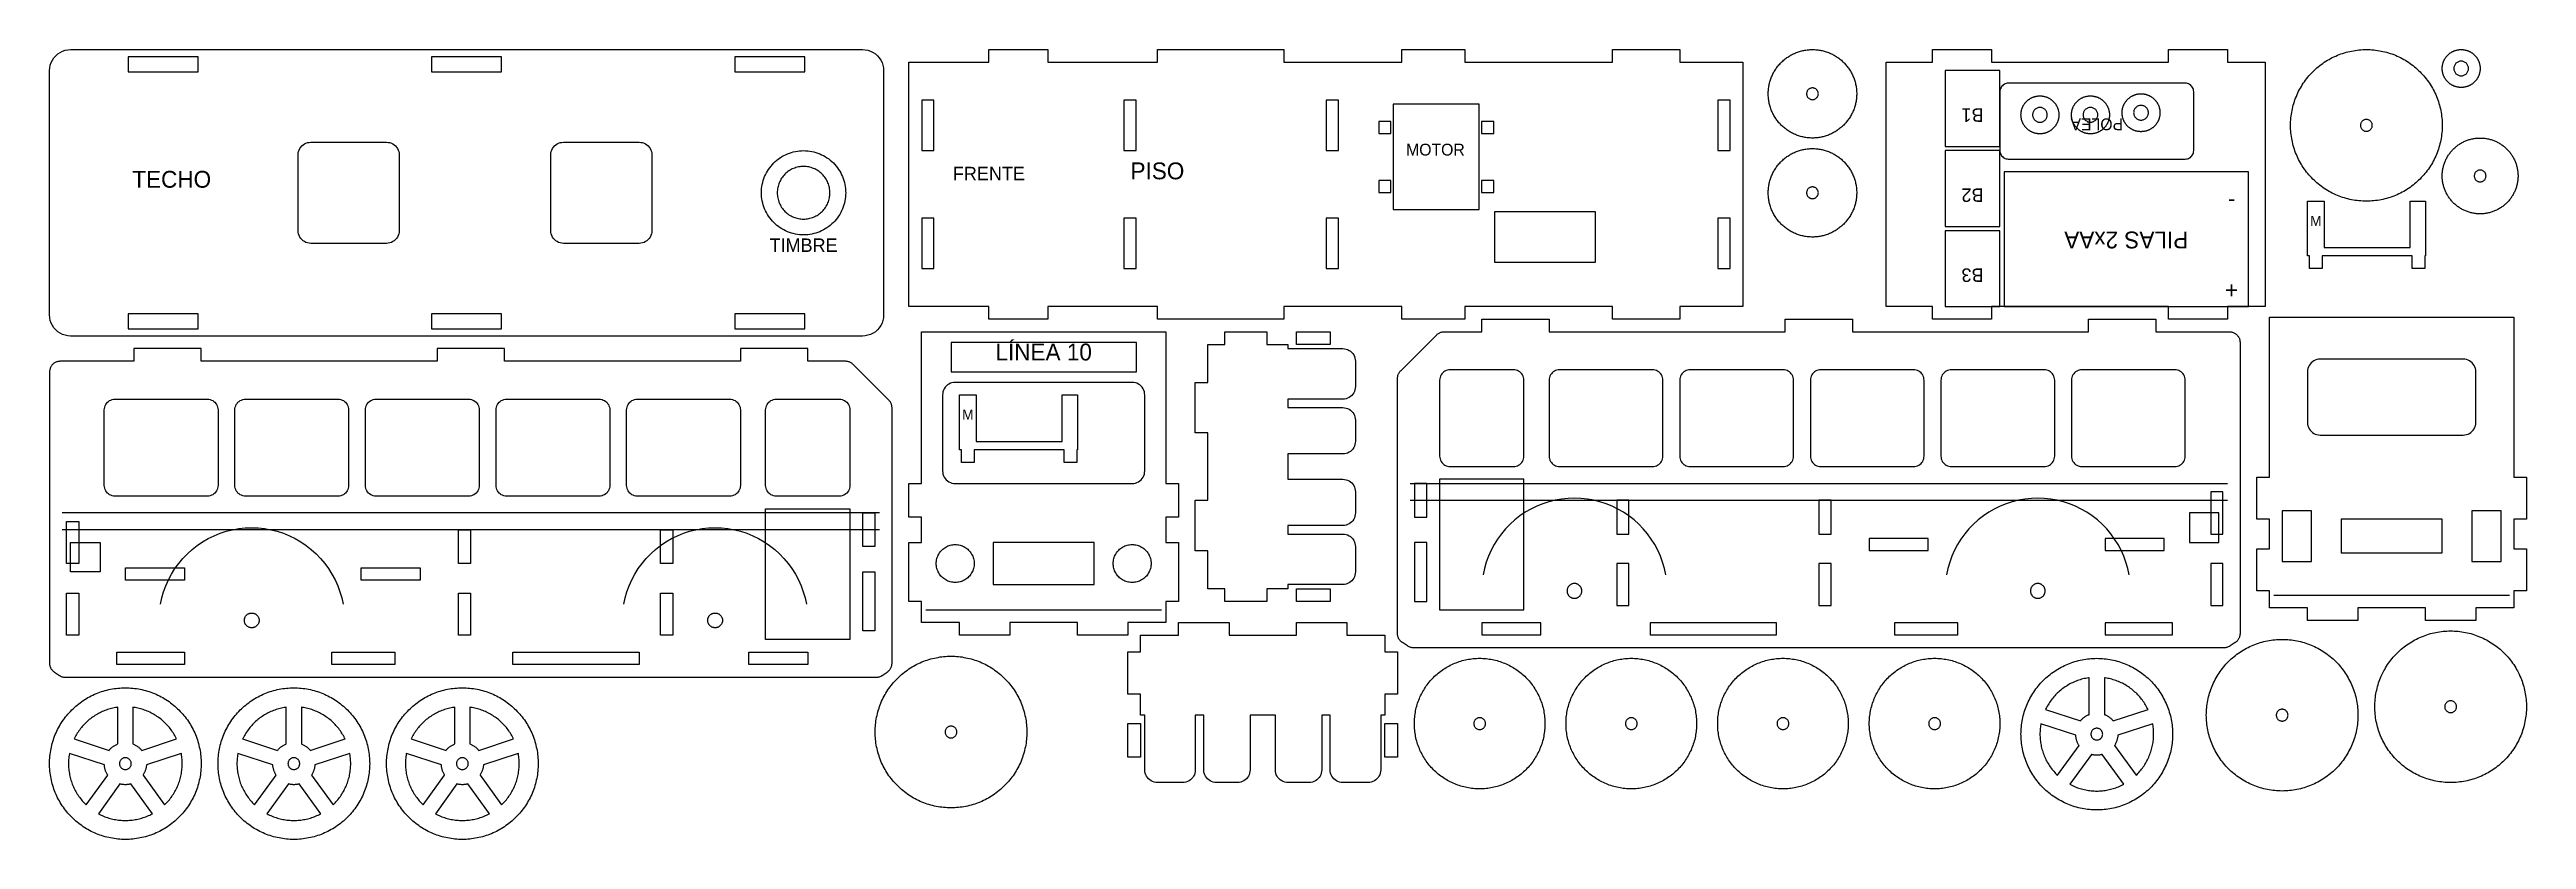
# Model space of a CAD drawing. Header units: metres. Extents: x 6 to 594, y 16 to 204.
import ezdxf
from ezdxf.enums import TextEntityAlignment as Align

# ---------------------------------------------------------------- set-up
doc = ezdxf.new("R2010")
doc.units = ezdxf.units.M
doc.layers.add('CORTAR', color=1, linetype='Continuous')
doc.layers.add('GRABAR', color=5, linetype='Continuous')

msp = doc.modelspace()

# ---------------------------------------------------------------- texts
at = {"layer": 'GRABAR'}
for s, height, p in [('B1', 3.2, (462.5, 191)), ('POLEA', 2.8, (492, 188.5)), ('B2', 3.2, (462.5, 172)), ('-', 4, (524, 171)), ('PILAS 2xAA', 4, (499, 162)), ('B3', 3.2, (462.5, 153)), ('+', 4, (524, 150))]:
    msp.add_text(s, height=height, rotation=-180, dxfattribs=at).set_placement(p, align=Align.BOTTOM_CENTER)
for s, height, p in [('PISO', 4, (269, 172)), ('MOTOR', 2.8, (335, 178)), ('TECHO', 4, (35, 170)), ('FRENTE', 3.2, (229, 172)), ('TIMBRE', 3.2, (185, 155)), ('M', 2.4, (544, 161.4)), ('LÍNEA 10', 4, (242, 129)), ('M', 2.4, (224, 115.4))]:
    msp.add_text(s, height=height, dxfattribs=at).set_placement(p, align=Align.BOTTOM_CENTER)

# ---------------------------------------------------------------- linework, layer by layer
at = {"layer": 'CORTAR'}
for points in [[(203.96, 140.35), (203.83, 139.71), (203.62, 139.09), (203.33, 138.5), (202.97, 137.96), (202.54, 137.46), (202.04, 137.03), (201.5, 136.67), (200.91, 136.38), (200.29, 136.17), (199.65, 136.04), (199, 136), (11, 136), (10.35, 136.04), (9.71, 136.17), (9.09, 136.38), (8.5, 136.67), (7.96, 137.03), (7.46, 137.46), (7.03, 137.96), (6.67, 138.5), (6.38, 139.09), (6.17, 139.71), (6.04, 140.35), (6, 141), (6, 199), (6.04, 199.65), (6.17, 200.29), (6.38, 200.91), (6.67, 201.5), (7.03, 202.04), (7.46, 202.54), (7.96, 202.97), (8.5, 203.33), (9.09, 203.62), (9.71, 203.83), (10.35, 203.96), (11, 204), (199, 204), (199.65, 203.96), (200.29, 203.83), (200.91, 203.62), (201.5, 203.33), (202.04, 202.97), (202.54, 202.54), (202.97, 202.04), (203.33, 201.5), (203.62, 200.91), (203.83, 200.29), (203.96, 199.65), (204, 199), (204, 141), (203.96, 140.35)], [(24.7, 202.3), (24.7, 198.7), (41.3, 198.7), (41.3, 202.3), (24.7, 202.3)], [(96.7, 202.3), (96.7, 198.7), (113.3, 198.7), (113.3, 202.3), (96.7, 202.3)], [(168.7, 202.3), (168.7, 198.7), (185.3, 198.7), (185.3, 202.3), (168.7, 202.3)], [(377, 140), (377, 143), (342, 143), (342, 140), (327, 140), (327, 143), (299, 143), (299, 140), (269, 140), (269, 143), (243, 143), (243, 140), (229, 140), (229, 143), (210, 143), (210, 201), (229, 201), (229, 204), (243, 204), (243, 201), (269, 201), (269, 204), (299, 204), (299, 201), (327, 201), (327, 204), (342, 204), (342, 201), (377, 201), (377, 204), (393, 204), (393, 201), (408, 201), (408, 143), (393, 143), (393, 140), (377, 140)], [(435, 193.24), (434.99, 192.98), (434.97, 192.73), (434.95, 192.47), (434.92, 192.21), (434.89, 191.96), (434.85, 191.7), (434.8, 191.45), (434.74, 191.2), (434.69, 190.95), (434.62, 190.7), (434.55, 190.45), (434.47, 190.21), (434.39, 189.96), (434.3, 189.72), (434.2, 189.48), (434.1, 189.24), (433.99, 189.01), (433.88, 188.78), (433.76, 188.55), (433.64, 188.32), (433.51, 188.1), (433.37, 187.88), (433.23, 187.67), (433.08, 187.45), (432.93, 187.25), (432.78, 187.04), (432.62, 186.84), (432.45, 186.64), (432.28, 186.45), (432.1, 186.26), (431.92, 186.08), (431.74, 185.9), (431.55, 185.72), (431.36, 185.55), (431.16, 185.38), (430.96, 185.22), (430.75, 185.07), (430.55, 184.92), (430.33, 184.77), (430.12, 184.63), (429.9, 184.49), (429.68, 184.36), (429.45, 184.24), (429.22, 184.12), (428.99, 184.01), (428.76, 183.9), (428.52, 183.8), (428.28, 183.7), (428.04, 183.61), (427.79, 183.53), (427.55, 183.45), (427.3, 183.38), (427.05, 183.31), (426.8, 183.26), (426.55, 183.2), (426.3, 183.15), (426.04, 183.11), (425.79, 183.08), (425.53, 183.05), (425.27, 183.03), (425.02, 183.01), (424.76, 183), (424.5, 183), (424.24, 183), (423.98, 183.01), (423.73, 183.03), (423.47, 183.05), (423.21, 183.08), (422.96, 183.11), (422.7, 183.15), (422.45, 183.2), (422.2, 183.26), (421.95, 183.31), (421.7, 183.38), (421.45, 183.45), (421.21, 183.53), (420.96, 183.61), (420.72, 183.7), (420.48, 183.8), (420.24, 183.9), (420.01, 184.01), (419.78, 184.12), (419.55, 184.24), (419.32, 184.36), (419.1, 184.49), (418.88, 184.63), (418.67, 184.77), (418.45, 184.92), (418.25, 185.07), (418.04, 185.22), (417.84, 185.38), (417.64, 185.55), (417.45, 185.72), (417.26, 185.9), (417.08, 186.08), (416.9, 186.26), (416.72, 186.45), (416.55, 186.64), (416.38, 186.84), (416.22, 187.04), (416.07, 187.25), (415.92, 187.45), (415.77, 187.67), (415.63, 187.88), (415.49, 188.1), (415.36, 188.32), (415.24, 188.55), (415.12, 188.78), (415.01, 189.01), (414.9, 189.24), (414.8, 189.48), (414.7, 189.72), (414.61, 189.96), (414.53, 190.21), (414.45, 190.45), (414.38, 190.7), (414.31, 190.95), (414.26, 191.2), (414.2, 191.45), (414.15, 191.7), (414.11, 191.96), (414.08, 192.21), (414.05, 192.47), (414.03, 192.73), (414.01, 192.98), (414, 193.24), (414, 193.5), (414, 193.76), (414.01, 194.02), (414.03, 194.27), (414.05, 194.53), (414.08, 194.79), (414.11, 195.04), (414.15, 195.3), (414.2, 195.55), (414.26, 195.8), (414.31, 196.05), (414.38, 196.3), (414.45, 196.55), (414.53, 196.79), (414.61, 197.04), (414.7, 197.28), (414.8, 197.52), (414.9, 197.76), (415.01, 197.99), (415.12, 198.22), (415.24, 198.45), (415.36, 198.68), (415.49, 198.9), (415.63, 199.12), (415.77, 199.33), (415.92, 199.55), (416.07, 199.75), (416.22, 199.96), (416.38, 200.16), (416.55, 200.36), (416.72, 200.55), (416.9, 200.74), (417.08, 200.92), (417.26, 201.1), (417.45, 201.28), (417.64, 201.45), (417.84, 201.62), (418.04, 201.78), (418.25, 201.93), (418.45, 202.08), (418.67, 202.23), (418.88, 202.37), (419.1, 202.51), (419.32, 202.64), (419.55, 202.76), (419.78, 202.88), (420.01, 202.99), (420.24, 203.1), (420.48, 203.2), (420.72, 203.3), (420.96, 203.39), (421.21, 203.47), (421.45, 203.55), (421.7, 203.62), (421.95, 203.69), (422.2, 203.74), (422.45, 203.8), (422.7, 203.85), (422.96, 203.89), (423.21, 203.92), (423.47, 203.95), (423.73, 203.97), (423.98, 203.99), (424.24, 204), (424.5, 204), (424.76, 204), (425.02, 203.99), (425.27, 203.97), (425.53, 203.95), (425.79, 203.92), (426.04, 203.89), (426.3, 203.85), (426.55, 203.8), (426.8, 203.74), (427.05, 203.69), (427.3, 203.62), (427.55, 203.55), (427.79, 203.47), (428.04, 203.39), (428.28, 203.3), (428.52, 203.2), (428.76, 203.1), (428.99, 202.99), (429.22, 202.88), (429.45, 202.76), (429.68, 202.64), (429.9, 202.51), (430.12, 202.37), (430.33, 202.23), (430.55, 202.08), (430.75, 201.93), (430.96, 201.78), (431.16, 201.62), (431.36, 201.45), (431.55, 201.28), (431.74, 201.1), (431.92, 200.92), (432.1, 200.74), (432.28, 200.55), (432.45, 200.36), (432.62, 200.16), (432.78, 199.96), (432.93, 199.75), (433.08, 199.55), (433.23, 199.33), (433.37, 199.12), (433.51, 198.9), (433.64, 198.68), (433.76, 198.45), (433.88, 198.22), (433.99, 197.99), (434.1, 197.76), (434.2, 197.52), (434.3, 197.28), (434.39, 197.04), (434.47, 196.79), (434.55, 196.55), (434.62, 196.3), (434.69, 196.05), (434.74, 195.8), (434.8, 195.55), (434.85, 195.3), (434.89, 195.04), (434.92, 194.79), (434.95, 194.53), (434.97, 194.27), (434.99, 194.02), (435, 193.76), (435, 193.5), (435, 193.24)], [(467, 204), (467, 201), (509, 201), (509, 204), (523, 204), (523, 201), (532, 201), (532, 143), (523, 143), (523, 140), (509, 140), (509, 143), (467, 143), (467, 140), (453, 140), (453, 143), (442, 143), (442, 201), (453, 201), (453, 204), (467, 204)], [(573.99, 185.56), (573.98, 185.12), (573.95, 184.68), (573.91, 184.24), (573.86, 183.8), (573.81, 183.36), (573.73, 182.92), (573.65, 182.49), (573.56, 182.06), (573.46, 181.63), (573.35, 181.2), (573.22, 180.77), (573.09, 180.35), (572.95, 179.94), (572.79, 179.52), (572.63, 179.11), (572.46, 178.71), (572.27, 178.3), (572.08, 177.91), (571.87, 177.51), (571.66, 177.13), (571.44, 176.75), (571.21, 176.37), (570.97, 176), (570.72, 175.64), (570.46, 175.28), (570.19, 174.93), (569.91, 174.58), (569.63, 174.24), (569.34, 173.91), (569.04, 173.59), (568.73, 173.27), (568.41, 172.96), (568.09, 172.66), (567.76, 172.37), (567.42, 172.09), (567.07, 171.81), (566.72, 171.54), (566.36, 171.28), (566, 171.03), (565.63, 170.79), (565.25, 170.56), (564.87, 170.34), (564.49, 170.13), (564.09, 169.92), (563.7, 169.73), (563.29, 169.54), (562.89, 169.37), (562.48, 169.21), (562.06, 169.05), (561.65, 168.91), (561.23, 168.78), (560.8, 168.65), (560.37, 168.54), (559.94, 168.44), (559.51, 168.35), (559.08, 168.27), (558.64, 168.19), (558.2, 168.14), (557.76, 168.09), (557.32, 168.05), (556.88, 168.02), (556.44, 168.01), (556, 168), (555.56, 168.01), (555.12, 168.02), (554.68, 168.05), (554.24, 168.09), (553.8, 168.14), (553.36, 168.19), (552.92, 168.27), (552.49, 168.35), (552.06, 168.44), (551.63, 168.54), (551.2, 168.65), (550.77, 168.78), (550.35, 168.91), (549.94, 169.05), (549.52, 169.21), (549.11, 169.37), (548.71, 169.54), (548.3, 169.73), (547.91, 169.92), (547.51, 170.13), (547.13, 170.34), (546.75, 170.56), (546.37, 170.79), (546, 171.03), (545.64, 171.28), (545.28, 171.54), (544.93, 171.81), (544.58, 172.09), (544.24, 172.37), (543.91, 172.66), (543.59, 172.96), (543.27, 173.27), (542.96, 173.59), (542.66, 173.91), (542.37, 174.24), (542.09, 174.58), (541.81, 174.93), (541.54, 175.28), (541.28, 175.64), (541.03, 176), (540.79, 176.37), (540.56, 176.75), (540.34, 177.13), (540.13, 177.51), (539.92, 177.91), (539.73, 178.3), (539.54, 178.71), (539.37, 179.11), (539.21, 179.52), (539.05, 179.94), (538.91, 180.35), (538.78, 180.77), (538.65, 181.2), (538.54, 181.63), (538.44, 182.06), (538.35, 182.49), (538.27, 182.92), (538.19, 183.36), (538.14, 183.8), (538.09, 184.24), (538.05, 184.68), (538.02, 185.12), (538.01, 185.56), (538, 186), (538.01, 186.44), (538.02, 186.88), (538.05, 187.32), (538.09, 187.76), (538.14, 188.2), (538.19, 188.64), (538.27, 189.08), (538.35, 189.51), (538.44, 189.94), (538.54, 190.37), (538.65, 190.8), (538.78, 191.23), (538.91, 191.65), (539.05, 192.06), (539.21, 192.48), (539.37, 192.89), (539.54, 193.29), (539.73, 193.7), (539.92, 194.09), (540.13, 194.49), (540.34, 194.87), (540.56, 195.25), (540.79, 195.63), (541.03, 196), (541.28, 196.36), (541.54, 196.72), (541.81, 197.07), (542.09, 197.42), (542.37, 197.76), (542.66, 198.09), (542.96, 198.41), (543.27, 198.73), (543.59, 199.04), (543.91, 199.34), (544.24, 199.63), (544.58, 199.91), (544.93, 200.19), (545.28, 200.46), (545.64, 200.72), (546, 200.97), (546.37, 201.21), (546.75, 201.44), (547.13, 201.66), (547.51, 201.87), (547.91, 202.08), (548.3, 202.27), (548.71, 202.46), (549.11, 202.63), (549.52, 202.79), (549.94, 202.95), (550.35, 203.09), (550.77, 203.22), (551.2, 203.35), (551.63, 203.46), (552.06, 203.56), (552.49, 203.65), (552.92, 203.73), (553.36, 203.81), (553.8, 203.86), (554.24, 203.91), (554.68, 203.95), (555.12, 203.98), (555.56, 203.99), (556, 204), (556.44, 203.99), (556.88, 203.98), (557.32, 203.95), (557.76, 203.91), (558.2, 203.86), (558.64, 203.81), (559.08, 203.73), (559.51, 203.65), (559.94, 203.56), (560.37, 203.46), (560.8, 203.35), (561.23, 203.22), (561.65, 203.09), (562.06, 202.95), (562.48, 202.79), (562.89, 202.63), (563.29, 202.46), (563.7, 202.27), (564.09, 202.08), (564.49, 201.87), (564.87, 201.66), (565.25, 201.44), (565.63, 201.21), (566, 200.97), (566.36, 200.72), (566.72, 200.46), (567.07, 200.19), (567.42, 199.91), (567.76, 199.63), (568.09, 199.34), (568.41, 199.04), (568.73, 198.73), (569.04, 198.41), (569.34, 198.09), (569.63, 197.76), (569.91, 197.42), (570.19, 197.07), (570.46, 196.72), (570.72, 196.36), (570.97, 196), (571.21, 195.63), (571.44, 195.25), (571.66, 194.87), (571.87, 194.49), (572.08, 194.09), (572.27, 193.7), (572.46, 193.29), (572.63, 192.89), (572.79, 192.48), (572.95, 192.06), (573.09, 191.65), (573.22, 191.23), (573.35, 190.8), (573.46, 190.37), (573.56, 189.94), (573.65, 189.51), (573.73, 189.08), (573.81, 188.64), (573.86, 188.2), (573.91, 187.76), (573.95, 187.32), (573.98, 186.88), (573.99, 186.44), (574, 186), (573.99, 185.56)], [(583, 199.39), (582.99, 199.28), (582.99, 199.17), (582.98, 199.06), (582.97, 198.95), (582.95, 198.84), (582.93, 198.73), (582.91, 198.62), (582.89, 198.51), (582.87, 198.41), (582.84, 198.3), (582.81, 198.19), (582.77, 198.09), (582.74, 197.98), (582.7, 197.88), (582.66, 197.78), (582.61, 197.68), (582.57, 197.58), (582.52, 197.48), (582.47, 197.38), (582.42, 197.28), (582.36, 197.19), (582.3, 197.09), (582.24, 197), (582.18, 196.91), (582.11, 196.82), (582.05, 196.73), (581.98, 196.65), (581.91, 196.56), (581.83, 196.48), (581.76, 196.4), (581.68, 196.32), (581.6, 196.24), (581.52, 196.17), (581.44, 196.09), (581.35, 196.02), (581.27, 195.95), (581.18, 195.89), (581.09, 195.82), (581, 195.76), (580.91, 195.7), (580.81, 195.64), (580.72, 195.58), (580.62, 195.53), (580.52, 195.48), (580.42, 195.43), (580.32, 195.39), (580.22, 195.34), (580.12, 195.3), (580.02, 195.26), (579.91, 195.23), (579.81, 195.19), (579.7, 195.16), (579.59, 195.13), (579.49, 195.11), (579.38, 195.09), (579.27, 195.07), (579.16, 195.05), (579.05, 195.03), (578.94, 195.02), (578.83, 195.01), (578.72, 195.01), (578.61, 195), (578.5, 195), (578.39, 195), (578.28, 195.01), (578.17, 195.01), (578.06, 195.02), (577.95, 195.03), (577.84, 195.05), (577.73, 195.07), (577.62, 195.09), (577.51, 195.11), (577.41, 195.13), (577.3, 195.16), (577.19, 195.19), (577.09, 195.23), (576.98, 195.26), (576.88, 195.3), (576.78, 195.34), (576.68, 195.39), (576.58, 195.43), (576.48, 195.48), (576.38, 195.53), (576.28, 195.58), (576.19, 195.64), (576.09, 195.7), (576, 195.76), (575.91, 195.82), (575.82, 195.89), (575.73, 195.95), (575.65, 196.02), (575.56, 196.09), (575.48, 196.17), (575.4, 196.24), (575.32, 196.32), (575.24, 196.4), (575.17, 196.48), (575.09, 196.56), (575.02, 196.65), (574.95, 196.73), (574.89, 196.82), (574.82, 196.91), (574.76, 197), (574.7, 197.09), (574.64, 197.19), (574.58, 197.28), (574.53, 197.38), (574.48, 197.48), (574.43, 197.58), (574.39, 197.68), (574.34, 197.78), (574.3, 197.88), (574.26, 197.98), (574.23, 198.09), (574.19, 198.19), (574.16, 198.3), (574.13, 198.41), (574.11, 198.51), (574.09, 198.62), (574.07, 198.73), (574.05, 198.84), (574.03, 198.95), (574.02, 199.06), (574.01, 199.17), (574.01, 199.28), (574, 199.39), (574, 199.5), (574, 199.61), (574.01, 199.72), (574.01, 199.83), (574.02, 199.94), (574.03, 200.05), (574.05, 200.16), (574.07, 200.27), (574.09, 200.38), (574.11, 200.49), (574.13, 200.59), (574.16, 200.7), (574.19, 200.81), (574.23, 200.91), (574.26, 201.02), (574.3, 201.12), (574.34, 201.22), (574.39, 201.32), (574.43, 201.42), (574.48, 201.52), (574.53, 201.62), (574.58, 201.72), (574.64, 201.81), (574.7, 201.91), (574.76, 202), (574.82, 202.09), (574.89, 202.18), (574.95, 202.27), (575.02, 202.35), (575.09, 202.44), (575.17, 202.52), (575.24, 202.6), (575.32, 202.68), (575.4, 202.76), (575.48, 202.83), (575.56, 202.91), (575.65, 202.98), (575.73, 203.05), (575.82, 203.11), (575.91, 203.18), (576, 203.24), (576.09, 203.3), (576.19, 203.36), (576.28, 203.42), (576.38, 203.47), (576.48, 203.52), (576.58, 203.57), (576.68, 203.61), (576.78, 203.66), (576.88, 203.7), (576.98, 203.74), (577.09, 203.77), (577.19, 203.81), (577.3, 203.84), (577.41, 203.87), (577.51, 203.89), (577.62, 203.91), (577.73, 203.93), (577.84, 203.95), (577.95, 203.97), (578.06, 203.98), (578.17, 203.99), (578.28, 203.99), (578.39, 204), (578.5, 204), (578.61, 204), (578.72, 203.99), (578.83, 203.99), (578.94, 203.98), (579.05, 203.97), (579.16, 203.95), (579.27, 203.93), (579.38, 203.91), (579.49, 203.89), (579.59, 203.87), (579.7, 203.84), (579.81, 203.81), (579.91, 203.77), (580.02, 203.74), (580.12, 203.7), (580.22, 203.66), (580.32, 203.61), (580.42, 203.57), (580.52, 203.52), (580.62, 203.47), (580.72, 203.42), (580.81, 203.36), (580.91, 203.3), (581, 203.24), (581.09, 203.18), (581.18, 203.11), (581.27, 203.05), (581.35, 202.98), (581.44, 202.91), (581.52, 202.83), (581.6, 202.76), (581.68, 202.68), (581.76, 202.6), (581.83, 202.52), (581.91, 202.44), (581.98, 202.35), (582.05, 202.27), (582.11, 202.18), (582.18, 202.09), (582.24, 202), (582.3, 201.91), (582.36, 201.81), (582.42, 201.72), (582.47, 201.62), (582.52, 201.52), (582.57, 201.42), (582.61, 201.32), (582.66, 201.22), (582.7, 201.12), (582.74, 201.02), (582.77, 200.91), (582.81, 200.81), (582.84, 200.7), (582.87, 200.59), (582.89, 200.49), (582.91, 200.38), (582.93, 200.27), (582.95, 200.16), (582.97, 200.05), (582.98, 199.94), (582.99, 199.83), (582.99, 199.72), (583, 199.61), (583, 199.5), (583, 199.39)], [(580.24, 199.67), (580.22, 199.84), (580.17, 200.01), (580.12, 200.17), (580.04, 200.32), (579.96, 200.47), (579.85, 200.61), (579.74, 200.74), (579.61, 200.85), (579.47, 200.96), (579.32, 201.04), (579.17, 201.12), (579.01, 201.17), (578.84, 201.22), (578.67, 201.24), (578.5, 201.25), (578.33, 201.24), (578.16, 201.22), (577.99, 201.17), (577.83, 201.12), (577.68, 201.04), (577.53, 200.96), (577.39, 200.85), (577.26, 200.74), (577.15, 200.61), (577.04, 200.47), (576.96, 200.32), (576.88, 200.17), (576.83, 200.01), (576.78, 199.84), (576.76, 199.67), (576.75, 199.5), (576.76, 199.33), (576.78, 199.16), (576.83, 198.99), (576.88, 198.83), (576.96, 198.68), (577.04, 198.53), (577.15, 198.39), (577.26, 198.26), (577.39, 198.15), (577.53, 198.04), (577.68, 197.96), (577.83, 197.88), (577.99, 197.83), (578.16, 197.78), (578.33, 197.76), (578.5, 197.75), (578.67, 197.76), (578.84, 197.78), (579.01, 197.83), (579.17, 197.88), (579.32, 197.96), (579.47, 198.04), (579.61, 198.15), (579.74, 198.26), (579.85, 198.39), (579.96, 198.53), (580.04, 198.68), (580.12, 198.83), (580.17, 198.99), (580.22, 199.16), (580.24, 199.33), (580.25, 199.5), (580.24, 199.67)], [(425.89, 193.64), (425.87, 193.77), (425.84, 193.91), (425.79, 194.04), (425.73, 194.16), (425.66, 194.28), (425.58, 194.39), (425.49, 194.49), (425.39, 194.58), (425.28, 194.66), (425.16, 194.73), (425.04, 194.79), (424.91, 194.84), (424.77, 194.87), (424.64, 194.89), (424.5, 194.9), (424.36, 194.89), (424.23, 194.87), (424.09, 194.84), (423.96, 194.79), (423.84, 194.73), (423.72, 194.66), (423.61, 194.58), (423.51, 194.49), (423.42, 194.39), (423.34, 194.28), (423.27, 194.16), (423.21, 194.04), (423.16, 193.91), (423.13, 193.77), (423.11, 193.64), (423.1, 193.5), (423.11, 193.36), (423.13, 193.23), (423.16, 193.09), (423.21, 192.96), (423.27, 192.84), (423.34, 192.72), (423.42, 192.61), (423.51, 192.51), (423.61, 192.42), (423.72, 192.34), (423.84, 192.27), (423.96, 192.21), (424.09, 192.16), (424.23, 192.13), (424.36, 192.11), (424.5, 192.1), (424.64, 192.11), (424.77, 192.13), (424.91, 192.16), (425.04, 192.21), (425.16, 192.27), (425.28, 192.34), (425.39, 192.42), (425.49, 192.51), (425.58, 192.61), (425.66, 192.72), (425.73, 192.84), (425.79, 192.96), (425.84, 193.09), (425.87, 193.23), (425.89, 193.36), (425.9, 193.5), (425.89, 193.64)], [(469, 180), (469.02, 179.74), (469.07, 179.48), (469.15, 179.23), (469.27, 179), (469.41, 178.78), (469.59, 178.59), (469.78, 178.41), (470, 178.27), (470.23, 178.15), (470.48, 178.07), (470.74, 178.02), (471, 178), (513, 178), (513.26, 178.02), (513.52, 178.07), (513.77, 178.15), (514, 178.27), (514.22, 178.41), (514.41, 178.59), (514.59, 178.78), (514.73, 179), (514.85, 179.23), (514.93, 179.48), (514.98, 179.74), (515, 180), (515, 194), (514.98, 194.26), (514.93, 194.52), (514.85, 194.77), (514.73, 195), (514.59, 195.22), (514.41, 195.41), (514.22, 195.59), (514, 195.73), (513.77, 195.85), (513.52, 195.93), (513.26, 195.98), (513, 196), (471, 196), (470.74, 195.98), (470.48, 195.93), (470.23, 195.85), (470, 195.73), (469.78, 195.59), (469.59, 195.41), (469.41, 195.22), (469.27, 195), (469.15, 194.77), (469.07, 194.52), (469.02, 194.26), (469, 194), (469, 180)], [(215.95, 192), (213.05, 192), (213.05, 180), (215.95, 180), (215.95, 192)], [(263.95, 192), (261.05, 192), (261.05, 180), (263.95, 180), (263.95, 192)], [(309.05, 192), (309.05, 180), (311.95, 180), (311.95, 192), (309.05, 192)], [(404.95, 192), (402.05, 192), (402.05, 180), (404.95, 180), (404.95, 192)], [(483, 188.39), (482.99, 188.28), (482.99, 188.17), (482.98, 188.06), (482.97, 187.95), (482.95, 187.84), (482.93, 187.73), (482.91, 187.62), (482.89, 187.51), (482.87, 187.41), (482.84, 187.3), (482.81, 187.19), (482.77, 187.09), (482.74, 186.98), (482.7, 186.88), (482.66, 186.78), (482.61, 186.68), (482.57, 186.58), (482.52, 186.48), (482.47, 186.38), (482.42, 186.28), (482.36, 186.19), (482.3, 186.09), (482.24, 186), (482.18, 185.91), (482.11, 185.82), (482.05, 185.73), (481.98, 185.65), (481.91, 185.56), (481.83, 185.48), (481.76, 185.4), (481.68, 185.32), (481.6, 185.24), (481.52, 185.17), (481.44, 185.09), (481.35, 185.02), (481.27, 184.95), (481.18, 184.89), (481.09, 184.82), (481, 184.76), (480.91, 184.7), (480.81, 184.64), (480.72, 184.58), (480.62, 184.53), (480.52, 184.48), (480.42, 184.43), (480.32, 184.39), (480.22, 184.34), (480.12, 184.3), (480.02, 184.26), (479.91, 184.23), (479.81, 184.19), (479.7, 184.16), (479.59, 184.13), (479.49, 184.11), (479.38, 184.09), (479.27, 184.07), (479.16, 184.05), (479.05, 184.03), (478.94, 184.02), (478.83, 184.01), (478.72, 184.01), (478.61, 184), (478.5, 184), (478.39, 184), (478.28, 184.01), (478.17, 184.01), (478.06, 184.02), (477.95, 184.03), (477.84, 184.05), (477.73, 184.07), (477.62, 184.09), (477.51, 184.11), (477.41, 184.13), (477.3, 184.16), (477.19, 184.19), (477.09, 184.23), (476.98, 184.26), (476.88, 184.3), (476.78, 184.34), (476.68, 184.39), (476.58, 184.43), (476.48, 184.48), (476.38, 184.53), (476.28, 184.58), (476.19, 184.64), (476.09, 184.7), (476, 184.76), (475.91, 184.82), (475.82, 184.89), (475.73, 184.95), (475.65, 185.02), (475.56, 185.09), (475.48, 185.17), (475.4, 185.24), (475.32, 185.32), (475.24, 185.4), (475.17, 185.48), (475.09, 185.56), (475.02, 185.65), (474.95, 185.73), (474.89, 185.82), (474.82, 185.91), (474.76, 186), (474.7, 186.09), (474.64, 186.19), (474.58, 186.28), (474.53, 186.38), (474.48, 186.48), (474.43, 186.58), (474.39, 186.68), (474.34, 186.78), (474.3, 186.88), (474.26, 186.98), (474.23, 187.09), (474.19, 187.19), (474.16, 187.3), (474.13, 187.41), (474.11, 187.51), (474.09, 187.62), (474.07, 187.73), (474.05, 187.84), (474.03, 187.95), (474.02, 188.06), (474.01, 188.17), (474.01, 188.28), (474, 188.39), (474, 188.5), (474, 188.61), (474.01, 188.72), (474.01, 188.83), (474.02, 188.94), (474.03, 189.05), (474.05, 189.16), (474.07, 189.27), (474.09, 189.38), (474.11, 189.49), (474.13, 189.59), (474.16, 189.7), (474.19, 189.81), (474.23, 189.91), (474.26, 190.02), (474.3, 190.12), (474.34, 190.22), (474.39, 190.32), (474.43, 190.42), (474.48, 190.52), (474.53, 190.62), (474.58, 190.72), (474.64, 190.81), (474.7, 190.91), (474.76, 191), (474.82, 191.09), (474.89, 191.18), (474.95, 191.27), (475.02, 191.35), (475.09, 191.44), (475.17, 191.52), (475.24, 191.6), (475.32, 191.68), (475.4, 191.76), (475.48, 191.83), (475.56, 191.91), (475.65, 191.98), (475.73, 192.05), (475.82, 192.11), (475.91, 192.18), (476, 192.24), (476.09, 192.3), (476.19, 192.36), (476.28, 192.42), (476.38, 192.47), (476.48, 192.52), (476.58, 192.57), (476.68, 192.61), (476.78, 192.66), (476.88, 192.7), (476.98, 192.74), (477.09, 192.77), (477.19, 192.81), (477.3, 192.84), (477.41, 192.87), (477.51, 192.89), (477.62, 192.91), (477.73, 192.93), (477.84, 192.95), (477.95, 192.97), (478.06, 192.98), (478.17, 192.99), (478.28, 192.99), (478.39, 193), (478.5, 193), (478.61, 193), (478.72, 192.99), (478.83, 192.99), (478.94, 192.98), (479.05, 192.97), (479.16, 192.95), (479.27, 192.93), (479.38, 192.91), (479.49, 192.89), (479.59, 192.87), (479.7, 192.84), (479.81, 192.81), (479.91, 192.77), (480.02, 192.74), (480.12, 192.7), (480.22, 192.66), (480.32, 192.61), (480.42, 192.57), (480.52, 192.52), (480.62, 192.47), (480.72, 192.42), (480.81, 192.36), (480.91, 192.3), (481, 192.24), (481.09, 192.18), (481.18, 192.11), (481.27, 192.05), (481.35, 191.98), (481.44, 191.91), (481.52, 191.83), (481.6, 191.76), (481.68, 191.68), (481.76, 191.6), (481.83, 191.52), (481.91, 191.44), (481.98, 191.35), (482.05, 191.27), (482.11, 191.18), (482.18, 191.09), (482.24, 191), (482.3, 190.91), (482.36, 190.81), (482.42, 190.72), (482.47, 190.62), (482.52, 190.52), (482.57, 190.42), (482.61, 190.32), (482.66, 190.22), (482.7, 190.12), (482.74, 190.02), (482.77, 189.91), (482.81, 189.81), (482.84, 189.7), (482.87, 189.59), (482.89, 189.49), (482.91, 189.38), (482.93, 189.27), (482.95, 189.16), (482.97, 189.05), (482.98, 188.94), (482.99, 188.83), (482.99, 188.72), (483, 188.61), (483, 188.5), (483, 188.39)], [(480.24, 188.67), (480.22, 188.84), (480.17, 189.01), (480.12, 189.17), (480.04, 189.32), (479.96, 189.47), (479.85, 189.61), (479.74, 189.74), (479.61, 189.85), (479.47, 189.96), (479.32, 190.04), (479.17, 190.12), (479.01, 190.17), (478.84, 190.22), (478.67, 190.24), (478.5, 190.25), (478.33, 190.24), (478.16, 190.22), (477.99, 190.17), (477.83, 190.12), (477.68, 190.04), (477.53, 189.96), (477.39, 189.85), (477.26, 189.74), (477.15, 189.61), (477.04, 189.47), (476.96, 189.32), (476.88, 189.17), (476.83, 189.01), (476.78, 188.84), (476.76, 188.67), (476.75, 188.5), (476.76, 188.33), (476.78, 188.16), (476.83, 187.99), (476.88, 187.83), (476.96, 187.68), (477.04, 187.53), (477.15, 187.39), (477.26, 187.26), (477.39, 187.15), (477.53, 187.04), (477.68, 186.96), (477.83, 186.88), (477.99, 186.83), (478.16, 186.78), (478.33, 186.76), (478.5, 186.75), (478.67, 186.76), (478.84, 186.78), (479.01, 186.83), (479.17, 186.88), (479.32, 186.96), (479.47, 187.04), (479.61, 187.15), (479.74, 187.26), (479.85, 187.39), (479.96, 187.53), (480.04, 187.68), (480.12, 187.83), (480.17, 187.99), (480.22, 188.16), (480.24, 188.33), (480.25, 188.5), (480.24, 188.67)], [(495, 188.39), (494.99, 188.28), (494.99, 188.17), (494.98, 188.06), (494.97, 187.95), (494.95, 187.84), (494.93, 187.73), (494.91, 187.62), (494.89, 187.51), (494.87, 187.41), (494.84, 187.3), (494.81, 187.19), (494.77, 187.09), (494.74, 186.98), (494.7, 186.88), (494.66, 186.78), (494.61, 186.68), (494.57, 186.58), (494.52, 186.48), (494.47, 186.38), (494.42, 186.28), (494.36, 186.19), (494.3, 186.09), (494.24, 186), (494.18, 185.91), (494.11, 185.82), (494.05, 185.73), (493.98, 185.65), (493.91, 185.56), (493.83, 185.48), (493.76, 185.4), (493.68, 185.32), (493.6, 185.24), (493.52, 185.17), (493.44, 185.09), (493.35, 185.02), (493.27, 184.95), (493.18, 184.89), (493.09, 184.82), (493, 184.76), (492.91, 184.7), (492.81, 184.64), (492.72, 184.58), (492.62, 184.53), (492.52, 184.48), (492.42, 184.43), (492.32, 184.39), (492.22, 184.34), (492.12, 184.3), (492.02, 184.26), (491.91, 184.23), (491.81, 184.19), (491.7, 184.16), (491.59, 184.13), (491.49, 184.11), (491.38, 184.09), (491.27, 184.07), (491.16, 184.05), (491.05, 184.03), (490.94, 184.02), (490.83, 184.01), (490.72, 184.01), (490.61, 184), (490.5, 184), (490.39, 184), (490.28, 184.01), (490.17, 184.01), (490.06, 184.02), (489.95, 184.03), (489.84, 184.05), (489.73, 184.07), (489.62, 184.09), (489.51, 184.11), (489.41, 184.13), (489.3, 184.16), (489.19, 184.19), (489.09, 184.23), (488.98, 184.26), (488.88, 184.3), (488.78, 184.34), (488.68, 184.39), (488.58, 184.43), (488.48, 184.48), (488.38, 184.53), (488.28, 184.58), (488.19, 184.64), (488.09, 184.7), (488, 184.76), (487.91, 184.82), (487.82, 184.89), (487.73, 184.95), (487.65, 185.02), (487.56, 185.09), (487.48, 185.17), (487.4, 185.24), (487.32, 185.32), (487.24, 185.4), (487.17, 185.48), (487.09, 185.56), (487.02, 185.65), (486.95, 185.73), (486.89, 185.82), (486.82, 185.91), (486.76, 186), (486.7, 186.09), (486.64, 186.19), (486.58, 186.28), (486.53, 186.38), (486.48, 186.48), (486.43, 186.58), (486.39, 186.68), (486.34, 186.78), (486.3, 186.88), (486.26, 186.98), (486.23, 187.09), (486.19, 187.19), (486.16, 187.3), (486.13, 187.41), (486.11, 187.51), (486.09, 187.62), (486.07, 187.73), (486.05, 187.84), (486.03, 187.95), (486.02, 188.06), (486.01, 188.17), (486.01, 188.28), (486, 188.39), (486, 188.5), (486, 188.61), (486.01, 188.72), (486.01, 188.83), (486.02, 188.94), (486.03, 189.05), (486.05, 189.16), (486.07, 189.27), (486.09, 189.38), (486.11, 189.49), (486.13, 189.59), (486.16, 189.7), (486.19, 189.81), (486.23, 189.91), (486.26, 190.02), (486.3, 190.12), (486.34, 190.22), (486.39, 190.32), (486.43, 190.42), (486.48, 190.52), (486.53, 190.62), (486.58, 190.72), (486.64, 190.81), (486.7, 190.91), (486.76, 191), (486.82, 191.09), (486.89, 191.18), (486.95, 191.27), (487.02, 191.35), (487.09, 191.44), (487.17, 191.52), (487.24, 191.6), (487.32, 191.68), (487.4, 191.76), (487.48, 191.83), (487.56, 191.91), (487.65, 191.98), (487.73, 192.05), (487.82, 192.11), (487.91, 192.18), (488, 192.24), (488.09, 192.3), (488.19, 192.36), (488.28, 192.42), (488.38, 192.47), (488.48, 192.52), (488.58, 192.57), (488.68, 192.61), (488.78, 192.66), (488.88, 192.7), (488.98, 192.74), (489.09, 192.77), (489.19, 192.81), (489.3, 192.84), (489.41, 192.87), (489.51, 192.89), (489.62, 192.91), (489.73, 192.93), (489.84, 192.95), (489.95, 192.97), (490.06, 192.98), (490.17, 192.99), (490.28, 192.99), (490.39, 193), (490.5, 193), (490.61, 193), (490.72, 192.99), (490.83, 192.99), (490.94, 192.98), (491.05, 192.97), (491.16, 192.95), (491.27, 192.93), (491.38, 192.91), (491.49, 192.89), (491.59, 192.87), (491.7, 192.84), (491.81, 192.81), (491.91, 192.77), (492.02, 192.74), (492.12, 192.7), (492.22, 192.66), (492.32, 192.61), (492.42, 192.57), (492.52, 192.52), (492.62, 192.47), (492.72, 192.42), (492.81, 192.36), (492.91, 192.3), (493, 192.24), (493.09, 192.18), (493.18, 192.11), (493.27, 192.05), (493.35, 191.98), (493.44, 191.91), (493.52, 191.83), (493.6, 191.76), (493.68, 191.68), (493.76, 191.6), (493.83, 191.52), (493.91, 191.44), (493.98, 191.35), (494.05, 191.27), (494.11, 191.18), (494.18, 191.09), (494.24, 191), (494.3, 190.91), (494.36, 190.81), (494.42, 190.72), (494.47, 190.62), (494.52, 190.52), (494.57, 190.42), (494.61, 190.32), (494.66, 190.22), (494.7, 190.12), (494.74, 190.02), (494.77, 189.91), (494.81, 189.81), (494.84, 189.7), (494.87, 189.59), (494.89, 189.49), (494.91, 189.38), (494.93, 189.27), (494.95, 189.16), (494.97, 189.05), (494.98, 188.94), (494.99, 188.83), (494.99, 188.72), (495, 188.61), (495, 188.5), (495, 188.39)], [(492.24, 188.67), (492.22, 188.84), (492.17, 189.01), (492.12, 189.17), (492.04, 189.32), (491.96, 189.47), (491.85, 189.61), (491.74, 189.74), (491.61, 189.85), (491.47, 189.96), (491.32, 190.04), (491.17, 190.12), (491.01, 190.17), (490.84, 190.22), (490.67, 190.24), (490.5, 190.25), (490.33, 190.24), (490.16, 190.22), (489.99, 190.17), (489.83, 190.12), (489.68, 190.04), (489.53, 189.96), (489.39, 189.85), (489.26, 189.74), (489.15, 189.61), (489.04, 189.47), (488.96, 189.32), (488.88, 189.17), (488.83, 189.01), (488.78, 188.84), (488.76, 188.67), (488.75, 188.5), (488.76, 188.33), (488.78, 188.16), (488.83, 187.99), (488.88, 187.83), (488.96, 187.68), (489.04, 187.53), (489.15, 187.39), (489.26, 187.26), (489.39, 187.15), (489.53, 187.04), (489.68, 186.96), (489.83, 186.88), (489.99, 186.83), (490.16, 186.78), (490.33, 186.76), (490.5, 186.75), (490.67, 186.76), (490.84, 186.78), (491.01, 186.83), (491.17, 186.88), (491.32, 186.96), (491.47, 187.04), (491.61, 187.15), (491.74, 187.26), (491.85, 187.39), (491.96, 187.53), (492.04, 187.68), (492.12, 187.83), (492.17, 187.99), (492.22, 188.16), (492.24, 188.33), (492.25, 188.5), (492.24, 188.67)], [(507, 188.89), (506.99, 188.78), (506.99, 188.67), (506.98, 188.56), (506.97, 188.45), (506.95, 188.34), (506.93, 188.23), (506.91, 188.12), (506.89, 188.01), (506.87, 187.91), (506.84, 187.8), (506.81, 187.69), (506.77, 187.59), (506.74, 187.48), (506.7, 187.38), (506.66, 187.28), (506.61, 187.18), (506.57, 187.08), (506.52, 186.98), (506.47, 186.88), (506.42, 186.78), (506.36, 186.69), (506.3, 186.59), (506.24, 186.5), (506.18, 186.41), (506.11, 186.32), (506.05, 186.23), (505.98, 186.15), (505.91, 186.06), (505.83, 185.98), (505.76, 185.9), (505.68, 185.82), (505.6, 185.74), (505.52, 185.67), (505.44, 185.59), (505.35, 185.52), (505.27, 185.45), (505.18, 185.39), (505.09, 185.32), (505, 185.26), (504.91, 185.2), (504.81, 185.14), (504.72, 185.08), (504.62, 185.03), (504.52, 184.98), (504.42, 184.93), (504.32, 184.89), (504.22, 184.84), (504.12, 184.8), (504.02, 184.76), (503.91, 184.73), (503.81, 184.69), (503.7, 184.66), (503.59, 184.63), (503.49, 184.61), (503.38, 184.59), (503.27, 184.57), (503.16, 184.55), (503.05, 184.53), (502.94, 184.52), (502.83, 184.51), (502.72, 184.51), (502.61, 184.5), (502.5, 184.5), (502.39, 184.5), (502.28, 184.51), (502.17, 184.51), (502.06, 184.52), (501.95, 184.53), (501.84, 184.55), (501.73, 184.57), (501.62, 184.59), (501.51, 184.61), (501.41, 184.63), (501.3, 184.66), (501.19, 184.69), (501.09, 184.73), (500.98, 184.76), (500.88, 184.8), (500.78, 184.84), (500.68, 184.89), (500.58, 184.93), (500.48, 184.98), (500.38, 185.03), (500.28, 185.08), (500.19, 185.14), (500.09, 185.2), (500, 185.26), (499.91, 185.32), (499.82, 185.39), (499.73, 185.45), (499.65, 185.52), (499.56, 185.59), (499.48, 185.67), (499.4, 185.74), (499.32, 185.82), (499.24, 185.9), (499.17, 185.98), (499.09, 186.06), (499.02, 186.15), (498.95, 186.23), (498.89, 186.32), (498.82, 186.41), (498.76, 186.5), (498.7, 186.59), (498.64, 186.69), (498.58, 186.78), (498.53, 186.88), (498.48, 186.98), (498.43, 187.08), (498.39, 187.18), (498.34, 187.28), (498.3, 187.38), (498.26, 187.48), (498.23, 187.59), (498.19, 187.69), (498.16, 187.8), (498.13, 187.91), (498.11, 188.01), (498.09, 188.12), (498.07, 188.23), (498.05, 188.34), (498.03, 188.45), (498.02, 188.56), (498.01, 188.67), (498.01, 188.78), (498, 188.89), (498, 189), (498, 189.11), (498.01, 189.22), (498.01, 189.33), (498.02, 189.44), (498.03, 189.55), (498.05, 189.66), (498.07, 189.77), (498.09, 189.88), (498.11, 189.99), (498.13, 190.09), (498.16, 190.2), (498.19, 190.31), (498.23, 190.41), (498.26, 190.52), (498.3, 190.62), (498.34, 190.72), (498.39, 190.82), (498.43, 190.92), (498.48, 191.02), (498.53, 191.12), (498.58, 191.22), (498.64, 191.31), (498.7, 191.41), (498.76, 191.5), (498.82, 191.59), (498.89, 191.68), (498.95, 191.77), (499.02, 191.85), (499.09, 191.94), (499.17, 192.02), (499.24, 192.1), (499.32, 192.18), (499.4, 192.26), (499.48, 192.33), (499.56, 192.41), (499.65, 192.48), (499.73, 192.55), (499.82, 192.61), (499.91, 192.68), (500, 192.74), (500.09, 192.8), (500.19, 192.86), (500.28, 192.92), (500.38, 192.97), (500.48, 193.02), (500.58, 193.07), (500.68, 193.11), (500.78, 193.16), (500.88, 193.2), (500.98, 193.24), (501.09, 193.27), (501.19, 193.31), (501.3, 193.34), (501.41, 193.37), (501.51, 193.39), (501.62, 193.41), (501.73, 193.43), (501.84, 193.45), (501.95, 193.47), (502.06, 193.48), (502.17, 193.49), (502.28, 193.49), (502.39, 193.5), (502.5, 193.5), (502.61, 193.5), (502.72, 193.49), (502.83, 193.49), (502.94, 193.48), (503.05, 193.47), (503.16, 193.45), (503.27, 193.43), (503.38, 193.41), (503.49, 193.39), (503.59, 193.37), (503.7, 193.34), (503.81, 193.31), (503.91, 193.27), (504.02, 193.24), (504.12, 193.2), (504.22, 193.16), (504.32, 193.11), (504.42, 193.07), (504.52, 193.02), (504.62, 192.97), (504.72, 192.92), (504.81, 192.86), (504.91, 192.8), (505, 192.74), (505.09, 192.68), (505.18, 192.61), (505.27, 192.55), (505.35, 192.48), (505.44, 192.41), (505.52, 192.33), (505.6, 192.26), (505.68, 192.18), (505.76, 192.1), (505.83, 192.02), (505.91, 191.94), (505.98, 191.85), (506.05, 191.77), (506.11, 191.68), (506.18, 191.59), (506.24, 191.5), (506.3, 191.41), (506.36, 191.31), (506.42, 191.22), (506.47, 191.12), (506.52, 191.02), (506.57, 190.92), (506.61, 190.82), (506.66, 190.72), (506.7, 190.62), (506.74, 190.52), (506.77, 190.41), (506.81, 190.31), (506.84, 190.2), (506.87, 190.09), (506.89, 189.99), (506.91, 189.88), (506.93, 189.77), (506.95, 189.66), (506.97, 189.55), (506.98, 189.44), (506.99, 189.33), (506.99, 189.22), (507, 189.11), (507, 189), (507, 188.89)], [(504.24, 189.17), (504.22, 189.34), (504.17, 189.51), (504.12, 189.67), (504.04, 189.82), (503.96, 189.97), (503.85, 190.11), (503.74, 190.24), (503.61, 190.35), (503.47, 190.46), (503.32, 190.54), (503.17, 190.62), (503.01, 190.67), (502.84, 190.72), (502.67, 190.74), (502.5, 190.75), (502.33, 190.74), (502.16, 190.72), (501.99, 190.67), (501.83, 190.62), (501.68, 190.54), (501.53, 190.46), (501.39, 190.35), (501.26, 190.24), (501.15, 190.11), (501.04, 189.97), (500.96, 189.82), (500.88, 189.67), (500.83, 189.51), (500.78, 189.34), (500.76, 189.17), (500.75, 189), (500.76, 188.83), (500.78, 188.66), (500.83, 188.49), (500.88, 188.33), (500.96, 188.18), (501.04, 188.03), (501.15, 187.89), (501.26, 187.76), (501.39, 187.65), (501.53, 187.54), (501.68, 187.46), (501.83, 187.38), (501.99, 187.33), (502.16, 187.28), (502.33, 187.26), (502.5, 187.25), (502.67, 187.26), (502.84, 187.28), (503.01, 187.33), (503.17, 187.38), (503.32, 187.46), (503.47, 187.54), (503.61, 187.65), (503.74, 187.76), (503.85, 187.89), (503.96, 188.03), (504.04, 188.18), (504.12, 188.33), (504.17, 188.49), (504.22, 188.66), (504.24, 188.83), (504.25, 189), (504.24, 189.17)], [(324.45, 186.95), (321.55, 186.95), (321.55, 184.05), (324.45, 184.05), (324.45, 186.95)], [(348.85, 186.95), (345.95, 186.95), (345.95, 184.05), (348.85, 184.05), (348.85, 186.95)], [(557.39, 186.14), (557.37, 186.27), (557.34, 186.41), (557.29, 186.54), (557.23, 186.66), (557.16, 186.78), (557.08, 186.89), (556.99, 186.99), (556.89, 187.08), (556.78, 187.16), (556.66, 187.23), (556.54, 187.29), (556.41, 187.34), (556.27, 187.37), (556.14, 187.39), (556, 187.4), (555.86, 187.39), (555.73, 187.37), (555.59, 187.34), (555.46, 187.29), (555.34, 187.23), (555.22, 187.16), (555.11, 187.08), (555.01, 186.99), (554.92, 186.89), (554.84, 186.78), (554.77, 186.66), (554.71, 186.54), (554.66, 186.41), (554.63, 186.27), (554.61, 186.14), (554.6, 186), (554.61, 185.86), (554.63, 185.73), (554.66, 185.59), (554.71, 185.46), (554.77, 185.34), (554.84, 185.22), (554.92, 185.11), (555.01, 185.01), (555.11, 184.92), (555.22, 184.84), (555.34, 184.77), (555.46, 184.71), (555.59, 184.66), (555.73, 184.63), (555.86, 184.61), (556, 184.6), (556.14, 184.61), (556.27, 184.63), (556.41, 184.66), (556.54, 184.71), (556.66, 184.77), (556.78, 184.84), (556.89, 184.92), (556.99, 185.01), (557.08, 185.11), (557.16, 185.22), (557.23, 185.34), (557.29, 185.46), (557.34, 185.59), (557.37, 185.73), (557.39, 185.86), (557.4, 186), (557.39, 186.14)], [(592, 173.78), (591.99, 173.56), (591.98, 173.34), (591.96, 173.12), (591.93, 172.9), (591.9, 172.68), (591.87, 172.46), (591.83, 172.24), (591.78, 172.03), (591.73, 171.81), (591.67, 171.6), (591.61, 171.39), (591.55, 171.18), (591.47, 170.97), (591.4, 170.76), (591.31, 170.56), (591.23, 170.35), (591.14, 170.15), (591.04, 169.95), (590.94, 169.76), (590.83, 169.56), (590.72, 169.37), (590.6, 169.19), (590.48, 169), (590.36, 168.82), (590.23, 168.64), (590.1, 168.46), (589.96, 168.29), (589.81, 168.12), (589.67, 167.96), (589.52, 167.79), (589.36, 167.64), (589.21, 167.48), (589.04, 167.33), (588.88, 167.19), (588.71, 167.04), (588.54, 166.9), (588.36, 166.77), (588.18, 166.64), (588, 166.52), (587.81, 166.4), (587.63, 166.28), (587.44, 166.17), (587.24, 166.06), (587.05, 165.96), (586.85, 165.86), (586.65, 165.77), (586.44, 165.69), (586.24, 165.6), (586.03, 165.53), (585.82, 165.45), (585.61, 165.39), (585.4, 165.33), (585.19, 165.27), (584.97, 165.22), (584.76, 165.17), (584.54, 165.13), (584.32, 165.1), (584.1, 165.07), (583.88, 165.04), (583.66, 165.02), (583.44, 165.01), (583.22, 165), (583, 165), (582.78, 165), (582.56, 165.01), (582.34, 165.02), (582.12, 165.04), (581.9, 165.07), (581.68, 165.1), (581.46, 165.13), (581.24, 165.17), (581.03, 165.22), (580.81, 165.27), (580.6, 165.33), (580.39, 165.39), (580.18, 165.45), (579.97, 165.53), (579.76, 165.6), (579.56, 165.69), (579.35, 165.77), (579.15, 165.86), (578.95, 165.96), (578.76, 166.06), (578.56, 166.17), (578.37, 166.28), (578.19, 166.4), (578, 166.52), (577.82, 166.64), (577.64, 166.77), (577.46, 166.9), (577.29, 167.04), (577.12, 167.19), (576.96, 167.33), (576.79, 167.48), (576.64, 167.64), (576.48, 167.79), (576.33, 167.96), (576.19, 168.12), (576.04, 168.29), (575.9, 168.46), (575.77, 168.64), (575.64, 168.82), (575.52, 169), (575.4, 169.19), (575.28, 169.37), (575.17, 169.56), (575.06, 169.76), (574.96, 169.95), (574.86, 170.15), (574.77, 170.35), (574.69, 170.56), (574.6, 170.76), (574.53, 170.97), (574.45, 171.18), (574.39, 171.39), (574.33, 171.6), (574.27, 171.81), (574.22, 172.03), (574.17, 172.24), (574.13, 172.46), (574.1, 172.68), (574.07, 172.9), (574.04, 173.12), (574.02, 173.34), (574.01, 173.56), (574, 173.78), (574, 174), (574, 174.22), (574.01, 174.44), (574.02, 174.66), (574.04, 174.88), (574.07, 175.1), (574.1, 175.32), (574.13, 175.54), (574.17, 175.76), (574.22, 175.97), (574.27, 176.19), (574.33, 176.4), (574.39, 176.61), (574.45, 176.82), (574.53, 177.03), (574.6, 177.24), (574.69, 177.44), (574.77, 177.65), (574.86, 177.85), (574.96, 178.05), (575.06, 178.24), (575.17, 178.44), (575.28, 178.63), (575.4, 178.81), (575.52, 179), (575.64, 179.18), (575.77, 179.36), (575.9, 179.54), (576.04, 179.71), (576.19, 179.88), (576.33, 180.04), (576.48, 180.21), (576.64, 180.36), (576.79, 180.52), (576.96, 180.67), (577.12, 180.81), (577.29, 180.96), (577.46, 181.1), (577.64, 181.23), (577.82, 181.36), (578, 181.48), (578.19, 181.6), (578.37, 181.72), (578.56, 181.83), (578.76, 181.94), (578.95, 182.04), (579.15, 182.14), (579.35, 182.23), (579.56, 182.31), (579.76, 182.4), (579.97, 182.47), (580.18, 182.55), (580.39, 182.61), (580.6, 182.67), (580.81, 182.73), (581.03, 182.78), (581.24, 182.83), (581.46, 182.87), (581.68, 182.9), (581.9, 182.93), (582.12, 182.96), (582.34, 182.98), (582.56, 182.99), (582.78, 183), (583, 183), (583.22, 183), (583.44, 182.99), (583.66, 182.98), (583.88, 182.96), (584.1, 182.93), (584.32, 182.9), (584.54, 182.87), (584.76, 182.83), (584.97, 182.78), (585.19, 182.73), (585.4, 182.67), (585.61, 182.61), (585.82, 182.55), (586.03, 182.47), (586.24, 182.4), (586.44, 182.31), (586.65, 182.23), (586.85, 182.14), (587.05, 182.04), (587.24, 181.94), (587.44, 181.83), (587.63, 181.72), (587.81, 181.6), (588, 181.48), (588.18, 181.36), (588.36, 181.23), (588.54, 181.1), (588.71, 180.96), (588.88, 180.81), (589.04, 180.67), (589.21, 180.52), (589.36, 180.36), (589.52, 180.21), (589.67, 180.04), (589.81, 179.88), (589.96, 179.71), (590.1, 179.54), (590.23, 179.36), (590.36, 179.18), (590.48, 179), (590.6, 178.81), (590.72, 178.63), (590.83, 178.44), (590.94, 178.24), (591.04, 178.05), (591.14, 177.85), (591.23, 177.65), (591.31, 177.44), (591.4, 177.24), (591.47, 177.03), (591.55, 176.82), (591.61, 176.61), (591.67, 176.4), (591.73, 176.19), (591.78, 175.97), (591.83, 175.76), (591.87, 175.54), (591.9, 175.32), (591.93, 175.1), (591.96, 174.88), (591.98, 174.66), (591.99, 174.44), (592, 174.22), (592, 174), (592, 173.78)], [(435, 169.74), (434.99, 169.48), (434.97, 169.23), (434.95, 168.97), (434.92, 168.71), (434.89, 168.46), (434.85, 168.2), (434.8, 167.95), (434.74, 167.7), (434.69, 167.45), (434.62, 167.2), (434.55, 166.95), (434.47, 166.71), (434.39, 166.46), (434.3, 166.22), (434.2, 165.98), (434.1, 165.74), (433.99, 165.51), (433.88, 165.28), (433.76, 165.05), (433.64, 164.82), (433.51, 164.6), (433.37, 164.38), (433.23, 164.17), (433.08, 163.95), (432.93, 163.75), (432.78, 163.54), (432.62, 163.34), (432.45, 163.14), (432.28, 162.95), (432.1, 162.76), (431.92, 162.58), (431.74, 162.4), (431.55, 162.22), (431.36, 162.05), (431.16, 161.88), (430.96, 161.72), (430.75, 161.57), (430.55, 161.42), (430.33, 161.27), (430.12, 161.13), (429.9, 160.99), (429.68, 160.86), (429.45, 160.74), (429.22, 160.62), (428.99, 160.51), (428.76, 160.4), (428.52, 160.3), (428.28, 160.2), (428.04, 160.11), (427.79, 160.03), (427.55, 159.95), (427.3, 159.88), (427.05, 159.81), (426.8, 159.76), (426.55, 159.7), (426.3, 159.65), (426.04, 159.61), (425.79, 159.58), (425.53, 159.55), (425.27, 159.53), (425.02, 159.51), (424.76, 159.5), (424.5, 159.5), (424.24, 159.5), (423.98, 159.51), (423.73, 159.53), (423.47, 159.55), (423.21, 159.58), (422.96, 159.61), (422.7, 159.65), (422.45, 159.7), (422.2, 159.76), (421.95, 159.81), (421.7, 159.88), (421.45, 159.95), (421.21, 160.03), (420.96, 160.11), (420.72, 160.2), (420.48, 160.3), (420.24, 160.4), (420.01, 160.51), (419.78, 160.62), (419.55, 160.74), (419.32, 160.86), (419.1, 160.99), (418.88, 161.13), (418.67, 161.27), (418.45, 161.42), (418.25, 161.57), (418.04, 161.72), (417.84, 161.88), (417.64, 162.05), (417.45, 162.22), (417.26, 162.4), (417.08, 162.58), (416.9, 162.76), (416.72, 162.95), (416.55, 163.14), (416.38, 163.34), (416.22, 163.54), (416.07, 163.75), (415.92, 163.95), (415.77, 164.17), (415.63, 164.38), (415.49, 164.6), (415.36, 164.82), (415.24, 165.05), (415.12, 165.28), (415.01, 165.51), (414.9, 165.74), (414.8, 165.98), (414.7, 166.22), (414.61, 166.46), (414.53, 166.71), (414.45, 166.95), (414.38, 167.2), (414.31, 167.45), (414.26, 167.7), (414.2, 167.95), (414.15, 168.2), (414.11, 168.46), (414.08, 168.71), (414.05, 168.97), (414.03, 169.23), (414.01, 169.48), (414, 169.74), (414, 170), (414, 170.26), (414.01, 170.52), (414.03, 170.77), (414.05, 171.03), (414.08, 171.29), (414.11, 171.54), (414.15, 171.8), (414.2, 172.05), (414.26, 172.3), (414.31, 172.55), (414.38, 172.8), (414.45, 173.05), (414.53, 173.29), (414.61, 173.54), (414.7, 173.78), (414.8, 174.02), (414.9, 174.26), (415.01, 174.49), (415.12, 174.72), (415.24, 174.95), (415.36, 175.18), (415.49, 175.4), (415.63, 175.62), (415.77, 175.83), (415.92, 176.05), (416.07, 176.25), (416.22, 176.46), (416.38, 176.66), (416.55, 176.86), (416.72, 177.05), (416.9, 177.24), (417.08, 177.42), (417.26, 177.6), (417.45, 177.78), (417.64, 177.95), (417.84, 178.12), (418.04, 178.28), (418.25, 178.43), (418.45, 178.58), (418.67, 178.73), (418.88, 178.87), (419.1, 179.01), (419.32, 179.14), (419.55, 179.26), (419.78, 179.38), (420.01, 179.49), (420.24, 179.6), (420.48, 179.7), (420.72, 179.8), (420.96, 179.89), (421.21, 179.97), (421.45, 180.05), (421.7, 180.12), (421.95, 180.19), (422.2, 180.24), (422.45, 180.3), (422.7, 180.35), (422.96, 180.39), (423.21, 180.42), (423.47, 180.45), (423.73, 180.47), (423.98, 180.49), (424.24, 180.5), (424.5, 180.5), (424.76, 180.5), (425.02, 180.49), (425.27, 180.47), (425.53, 180.45), (425.79, 180.42), (426.04, 180.39), (426.3, 180.35), (426.55, 180.3), (426.8, 180.24), (427.05, 180.19), (427.3, 180.12), (427.55, 180.05), (427.79, 179.97), (428.04, 179.89), (428.28, 179.8), (428.52, 179.7), (428.76, 179.6), (428.99, 179.49), (429.22, 179.38), (429.45, 179.26), (429.68, 179.14), (429.9, 179.01), (430.12, 178.87), (430.33, 178.73), (430.55, 178.58), (430.75, 178.43), (430.96, 178.28), (431.16, 178.12), (431.36, 177.95), (431.55, 177.78), (431.74, 177.6), (431.92, 177.42), (432.1, 177.24), (432.28, 177.05), (432.45, 176.86), (432.62, 176.66), (432.78, 176.46), (432.93, 176.25), (433.08, 176.05), (433.23, 175.83), (433.37, 175.62), (433.51, 175.4), (433.64, 175.18), (433.76, 174.95), (433.88, 174.72), (433.99, 174.49), (434.1, 174.26), (434.2, 174.02), (434.3, 173.78), (434.39, 173.54), (434.47, 173.29), (434.55, 173.05), (434.62, 172.8), (434.69, 172.55), (434.74, 172.3), (434.8, 172.05), (434.85, 171.8), (434.89, 171.54), (434.92, 171.29), (434.95, 171.03), (434.97, 170.77), (434.99, 170.52), (435, 170.26), (435, 170), (435, 169.74)], [(191.22, 169.39), (191.24, 169.69), (191.25, 170), (191.24, 170.31), (191.22, 170.61), (191.18, 170.92), (191.13, 171.22), (191.06, 171.52), (190.98, 171.81), (190.88, 172.11), (190.77, 172.39), (190.65, 172.67), (190.51, 172.95), (190.36, 173.21), (190.2, 173.47), (190.02, 173.72), (189.83, 173.96), (189.63, 174.2), (189.42, 174.42), (189.2, 174.63), (188.96, 174.83), (188.72, 175.02), (188.47, 175.2), (188.21, 175.36), (187.95, 175.51), (187.67, 175.65), (187.39, 175.77), (187.11, 175.88), (186.81, 175.98), (186.52, 176.06), (186.22, 176.13), (185.92, 176.18), (185.61, 176.22), (185.31, 176.24), (185, 176.25), (184.69, 176.24), (184.39, 176.22), (184.08, 176.18), (183.78, 176.13), (183.48, 176.06), (183.19, 175.98), (182.89, 175.88), (182.61, 175.77), (182.33, 175.65), (182.05, 175.51), (181.79, 175.36), (181.53, 175.2), (181.28, 175.02), (181.04, 174.83), (180.8, 174.63), (180.58, 174.42), (180.37, 174.2), (180.17, 173.96), (179.98, 173.72), (179.8, 173.47), (179.64, 173.21), (179.49, 172.95), (179.35, 172.67), (179.23, 172.39), (179.12, 172.11), (179.02, 171.81), (178.94, 171.52), (178.87, 171.22), (178.82, 170.92), (178.78, 170.61), (178.76, 170.31), (178.75, 170), (178.76, 169.69), (178.78, 169.39), (178.82, 169.08), (178.87, 168.78), (178.94, 168.48), (179.02, 168.19), (179.12, 167.89), (179.23, 167.61), (179.35, 167.33), (179.49, 167.05), (179.64, 166.79), (179.8, 166.53), (179.98, 166.28), (180.17, 166.04), (180.37, 165.8), (180.58, 165.58), (180.8, 165.37), (181.04, 165.17), (181.28, 164.98), (181.53, 164.8), (181.79, 164.64), (182.05, 164.49), (182.33, 164.35), (182.61, 164.23), (182.89, 164.12), (183.19, 164.02), (183.48, 163.94), (183.78, 163.87), (184.08, 163.82), (184.39, 163.78), (184.69, 163.76), (185, 163.75), (185.31, 163.76), (185.61, 163.78), (185.92, 163.82), (186.22, 163.87), (186.52, 163.94), (186.81, 164.02), (187.11, 164.12), (187.39, 164.23), (187.67, 164.35), (187.95, 164.49), (188.21, 164.64), (188.47, 164.8), (188.72, 164.98), (188.96, 165.17), (189.2, 165.37), (189.42, 165.58), (189.63, 165.8), (189.83, 166.04), (190.02, 166.28), (190.2, 166.53), (190.36, 166.79), (190.51, 167.05), (190.65, 167.33), (190.77, 167.61), (190.88, 167.89), (190.98, 168.19), (191.06, 168.48), (191.13, 168.78), (191.18, 169.08), (191.22, 169.39)], [(321.55, 172.95), (321.55, 170.05), (324.45, 170.05), (324.45, 172.95), (321.55, 172.95)], [(348.85, 172.95), (345.95, 172.95), (345.95, 170.05), (348.85, 170.05), (348.85, 172.95)], [(425.89, 170.14), (425.87, 170.27), (425.84, 170.41), (425.79, 170.54), (425.73, 170.66), (425.66, 170.78), (425.58, 170.89), (425.49, 170.99), (425.39, 171.08), (425.28, 171.16), (425.16, 171.23), (425.04, 171.29), (424.91, 171.34), (424.77, 171.37), (424.64, 171.39), (424.5, 171.4), (424.36, 171.39), (424.23, 171.37), (424.09, 171.34), (423.96, 171.29), (423.84, 171.23), (423.72, 171.16), (423.61, 171.08), (423.51, 170.99), (423.42, 170.89), (423.34, 170.78), (423.27, 170.66), (423.21, 170.54), (423.16, 170.41), (423.13, 170.27), (423.11, 170.14), (423.1, 170), (423.11, 169.86), (423.13, 169.73), (423.16, 169.59), (423.21, 169.46), (423.27, 169.34), (423.34, 169.22), (423.42, 169.11), (423.51, 169.01), (423.61, 168.92), (423.72, 168.84), (423.84, 168.77), (423.96, 168.71), (424.09, 168.66), (424.23, 168.63), (424.36, 168.61), (424.5, 168.6), (424.64, 168.61), (424.77, 168.63), (424.91, 168.66), (425.04, 168.71), (425.16, 168.77), (425.28, 168.84), (425.39, 168.92), (425.49, 169.01), (425.58, 169.11), (425.66, 169.22), (425.73, 169.34), (425.79, 169.46), (425.84, 169.59), (425.87, 169.73), (425.89, 169.86), (425.9, 170), (425.89, 170.14)], [(584.39, 174.14), (584.37, 174.27), (584.34, 174.41), (584.29, 174.54), (584.23, 174.66), (584.16, 174.78), (584.08, 174.89), (583.99, 174.99), (583.89, 175.08), (583.78, 175.16), (583.66, 175.23), (583.54, 175.29), (583.41, 175.34), (583.27, 175.37), (583.14, 175.39), (583, 175.4), (582.86, 175.39), (582.73, 175.37), (582.59, 175.34), (582.46, 175.29), (582.34, 175.23), (582.22, 175.16), (582.11, 175.08), (582.01, 174.99), (581.92, 174.89), (581.84, 174.78), (581.77, 174.66), (581.71, 174.54), (581.66, 174.41), (581.63, 174.27), (581.61, 174.14), (581.6, 174), (581.61, 173.86), (581.63, 173.73), (581.66, 173.59), (581.71, 173.46), (581.77, 173.34), (581.84, 173.22), (581.92, 173.11), (582.01, 173.01), (582.11, 172.92), (582.22, 172.84), (582.34, 172.77), (582.46, 172.71), (582.59, 172.66), (582.73, 172.63), (582.86, 172.61), (583, 172.6), (583.14, 172.61), (583.27, 172.63), (583.41, 172.66), (583.54, 172.71), (583.66, 172.77), (583.78, 172.84), (583.89, 172.92), (583.99, 173.01), (584.08, 173.11), (584.16, 173.22), (584.23, 173.34), (584.29, 173.46), (584.34, 173.59), (584.37, 173.73), (584.39, 173.86), (584.4, 174), (584.39, 174.14)], [(373, 165.5), (349, 165.5), (349, 153.5), (373, 153.5), (373, 165.5)], [(545.5, 152), (542.5, 152), (542.5, 155), (542, 155), (542, 168), (546, 168), (546, 157), (566.4, 157), (566.4, 168), (570, 168), (570, 155), (569.9, 155), (569.9, 152), (566.9, 152), (566.9, 155), (545.5, 155), (545.5, 152)], [(213.05, 164), (213.05, 152), (215.95, 152), (215.95, 164), (213.05, 164)], [(263.95, 164), (261.05, 164), (261.05, 152), (263.95, 152), (263.95, 164)], [(311.95, 164), (309.05, 164), (309.05, 152), (311.95, 152), (311.95, 164)], [(404.95, 164), (402.05, 164), (402.05, 152), (404.95, 152), (404.95, 164)], [(24.7, 137.7), (41.3, 137.7), (41.3, 141.3), (24.7, 141.3), (24.7, 137.7)], [(96.7, 141.3), (96.7, 137.7), (113.3, 137.7), (113.3, 141.3), (96.7, 141.3)], [(168.7, 141.3), (168.7, 137.7), (185.3, 137.7), (185.3, 141.3), (168.7, 141.3)], [(250, 65), (250, 68), (234, 68), (234, 65), (222, 65), (222, 68), (213, 68), (213, 73), (210, 73), (210, 87), (213, 87), (213, 93), (210, 93), (210, 101), (213, 101), (213, 137), (271, 137), (271, 101), (274, 101), (274, 93), (271, 93), (271, 87), (274, 87), (274, 73), (271, 73), (271, 68), (262, 68), (262, 65), (250, 65)], [(278, 97), (281, 97), (281, 113), (278, 113), (278, 125), (281, 125), (281, 134), (285, 134), (285, 137), (295, 137), (295, 134), (300, 134), (300, 133), (313, 133), (313.39, 132.97), (313.78, 132.9), (314.15, 132.77), (314.5, 132.6), (314.83, 132.38), (315.12, 132.12), (315.38, 131.83), (315.6, 131.5), (315.77, 131.15), (315.9, 130.78), (315.97, 130.39), (316, 130), (316, 124), (315.97, 123.61), (315.9, 123.22), (315.77, 122.85), (315.6, 122.5), (315.38, 122.17), (315.12, 121.88), (314.83, 121.62), (314.5, 121.4), (314.15, 121.23), (313.78, 121.1), (313.39, 121.03), (313, 121), (300, 121), (300, 119), (313, 119), (313.39, 118.97), (313.78, 118.9), (314.15, 118.77), (314.5, 118.6), (314.83, 118.38), (315.12, 118.12), (315.38, 117.83), (315.6, 117.5), (315.77, 117.15), (315.9, 116.78), (315.97, 116.39), (316, 116), (316, 111), (315.97, 110.61), (315.9, 110.22), (315.77, 109.85), (315.6, 109.5), (315.38, 109.17), (315.12, 108.88), (314.83, 108.62), (314.5, 108.4), (314.15, 108.23), (313.78, 108.1), (313.39, 108.03), (313, 108), (300, 108), (300, 102), (313, 102), (313.39, 101.97), (313.78, 101.9), (314.15, 101.77), (314.5, 101.6), (314.83, 101.38), (315.12, 101.12), (315.38, 100.83), (315.6, 100.5), (315.77, 100.15), (315.9, 99.78), (315.97, 99.39), (316, 99), (316, 94), (315.97, 93.61), (315.9, 93.22), (315.77, 92.85), (315.6, 92.5), (315.38, 92.17), (315.12, 91.88), (314.83, 91.62), (314.5, 91.4), (314.15, 91.23), (313.78, 91.1), (313.39, 91.03), (313, 91), (300, 91), (300, 89), (313, 89), (313.39, 88.97), (313.78, 88.9), (314.15, 88.77), (314.5, 88.6), (314.83, 88.38), (315.12, 88.12), (315.38, 87.83), (315.6, 87.5), (315.77, 87.15), (315.9, 86.78), (315.97, 86.39), (316, 86), (316, 80), (315.97, 79.61), (315.9, 79.22), (315.77, 78.85), (315.6, 78.5), (315.38, 78.17), (315.12, 77.88), (314.83, 77.62), (314.5, 77.4), (314.15, 77.23), (313.78, 77.1), (313.39, 77.03), (313, 77), (300, 77), (300, 76), (295, 76), (295, 73), (285, 73), (285, 76), (281, 76), (281, 85), (278, 85), (278, 97)], [(310, 137), (310, 134), (302, 134), (302, 137), (310, 137)], [(326.26, 64.23), (326.2, 64.37), (326.14, 64.51), (326.1, 64.66), (326.06, 64.81), (326.03, 64.96), (326.01, 65.11), (326, 65.3), (326, 65.38), (326, 125.92), (326, 126.01), (326.02, 126.21), (326.04, 126.37), (326.07, 126.53), (326.11, 126.69), (326.16, 126.84), (326.23, 126.99), (326.3, 127.14), (326.38, 127.28), (326.47, 127.42), (326.57, 127.55), (326.71, 127.7), (326.76, 127.76), (335.24, 136.24), (335.3, 136.29), (335.45, 136.43), (335.58, 136.53), (335.72, 136.62), (335.86, 136.7), (336.01, 136.77), (336.16, 136.84), (336.31, 136.89), (336.47, 136.93), (336.63, 136.96), (336.79, 136.98), (336.99, 137), (337.08, 137), (346, 137), (346, 140), (362, 140), (362, 137), (418, 137), (418, 140), (434, 140), (434, 137), (490, 137), (490, 140), (506, 140), (506, 137), (523.46, 137), (523.54, 137), (523.74, 136.98), (523.91, 136.96), (524.07, 136.93), (524.22, 136.89), (524.38, 136.84), (524.53, 136.77), (524.68, 136.7), (524.82, 136.62), (524.95, 136.53), (525.08, 136.43), (525.21, 136.32), (525.32, 136.21), (525.43, 136.08), (525.53, 135.95), (525.62, 135.82), (525.7, 135.68), (525.77, 135.53), (525.84, 135.38), (525.89, 135.22), (525.93, 135.07), (525.96, 134.91), (525.98, 134.74), (526, 134.54), (526, 134.46), (526, 65.38), (526, 65.3), (525.99, 65.11), (525.97, 64.96), (525.94, 64.81), (525.9, 64.66), (525.86, 64.51), (525.8, 64.37), (525.74, 64.23), (525.66, 64.09), (525.58, 63.96), (525.49, 63.84), (525.4, 63.72), (525.3, 63.6), (525.19, 63.5), (525.07, 63.4), (524.92, 63.28), (524.85, 63.24), (523.67, 62.45), (523.59, 62.4), (523.39, 62.28), (523.22, 62.21), (523.05, 62.14), (522.88, 62.09), (522.7, 62.05), (522.52, 62.02), (522.29, 62), (522.2, 62), (329.8, 62), (329.71, 62), (329.48, 62.02), (329.3, 62.05), (329.12, 62.09), (328.95, 62.14), (328.78, 62.21), (328.61, 62.28), (328.41, 62.4), (328.33, 62.45), (327.15, 63.24), (327.08, 63.28), (326.93, 63.4), (326.81, 63.5), (326.7, 63.6), (326.6, 63.72), (326.51, 63.84), (326.42, 63.96), (326.34, 64.09), (326.26, 64.23)], [(570, 68.5), (570, 71.5), (554, 71.5), (554, 68.5), (542, 68.5), (542, 71.5), (533, 71.5), (533, 75.5), (530, 75.5), (530, 85.5), (533, 85.5), (533, 92.5), (530, 92.5), (530, 102.5), (533, 102.5), (533, 140.5), (591, 140.5), (591, 102.5), (594, 102.5), (594, 92.5), (591, 92.5), (591, 85.5), (594, 85.5), (594, 75.5), (591, 75.5), (591, 71.5), (582, 71.5), (582, 68.5), (570, 68.5)], [(205.74, 57.23), (205.8, 57.37), (205.86, 57.51), (205.9, 57.66), (205.94, 57.81), (205.97, 57.96), (205.99, 58.11), (206, 58.3), (206, 58.38), (206, 118.92), (206, 119.01), (205.98, 119.21), (205.96, 119.37), (205.93, 119.53), (205.89, 119.69), (205.84, 119.84), (205.77, 119.99), (205.7, 120.14), (205.62, 120.28), (205.53, 120.42), (205.43, 120.55), (205.29, 120.7), (205.24, 120.76), (196.76, 129.24), (196.7, 129.29), (196.55, 129.43), (196.42, 129.53), (196.28, 129.62), (196.14, 129.7), (195.99, 129.77), (195.84, 129.84), (195.69, 129.89), (195.53, 129.93), (195.37, 129.96), (195.21, 129.98), (195.01, 130), (194.92, 130), (186, 130), (186, 133), (170, 133), (170, 130), (114, 130), (114, 133), (98, 133), (98, 130), (42, 130), (42, 133), (26, 133), (26, 130), (8.54, 130), (8.46, 130), (8.26, 129.98), (8.09, 129.96), (7.93, 129.93), (7.78, 129.89), (7.62, 129.84), (7.47, 129.77), (7.32, 129.7), (7.18, 129.62), (7.05, 129.53), (6.92, 129.43), (6.79, 129.32), (6.68, 129.21), (6.57, 129.08), (6.47, 128.95), (6.38, 128.82), (6.3, 128.68), (6.23, 128.53), (6.16, 128.38), (6.11, 128.22), (6.07, 128.07), (6.04, 127.91), (6.02, 127.74), (6, 127.54), (6, 127.46), (6, 58.38), (6, 58.3), (6.01, 58.11), (6.03, 57.96), (6.06, 57.81), (6.1, 57.66), (6.14, 57.51), (6.2, 57.37), (6.26, 57.23), (6.34, 57.09), (6.42, 56.96), (6.51, 56.84), (6.6, 56.72), (6.7, 56.6), (6.81, 56.5), (6.93, 56.4), (7.08, 56.28), (7.15, 56.24), (8.33, 55.45), (8.41, 55.4), (8.61, 55.28), (8.78, 55.21), (8.95, 55.14), (9.12, 55.09), (9.3, 55.05), (9.48, 55.02), (9.71, 55), (9.8, 55), (202.2, 55), (202.29, 55), (202.52, 55.02), (202.7, 55.05), (202.88, 55.09), (203.05, 55.14), (203.22, 55.21), (203.39, 55.28), (203.59, 55.4), (203.67, 55.45), (204.85, 56.24), (204.92, 56.28), (205.07, 56.4), (205.19, 56.5), (205.3, 56.6), (205.4, 56.72), (205.49, 56.84), (205.58, 56.96), (205.66, 57.09), (205.74, 57.23)], [(582, 127.5), (581.97, 127.89), (581.9, 128.28), (581.77, 128.65), (581.6, 129), (581.38, 129.33), (581.12, 129.62), (580.83, 129.88), (580.5, 130.1), (580.15, 130.27), (579.78, 130.4), (579.39, 130.47), (579, 130.5), (545, 130.5), (544.61, 130.47), (544.22, 130.4), (543.85, 130.27), (543.5, 130.1), (543.17, 129.88), (542.88, 129.62), (542.62, 129.33), (542.4, 129), (542.23, 128.65), (542.1, 128.28), (542.03, 127.89), (542, 127.5), (542, 115.5), (542.03, 115.11), (542.1, 114.72), (542.23, 114.35), (542.4, 114), (542.62, 113.67), (542.88, 113.38), (543.17, 113.12), (543.5, 112.9), (543.85, 112.73), (544.22, 112.6), (544.61, 112.53), (545, 112.5), (579, 112.5), (579.39, 112.53), (579.78, 112.6), (580.15, 112.73), (580.5, 112.9), (580.83, 113.12), (581.12, 113.38), (581.38, 113.67), (581.6, 114), (581.77, 114.35), (581.9, 114.72), (581.97, 115.11), (582, 115.5), (582, 127.5)], [(266, 122), (265.97, 122.39), (265.9, 122.78), (265.77, 123.15), (265.6, 123.5), (265.38, 123.83), (265.12, 124.12), (264.83, 124.38), (264.5, 124.6), (264.15, 124.77), (263.78, 124.9), (263.39, 124.97), (263, 125), (221, 125), (220.61, 124.97), (220.22, 124.9), (219.85, 124.77), (219.5, 124.6), (219.17, 124.38), (218.88, 124.12), (218.62, 123.83), (218.4, 123.5), (218.23, 123.15), (218.1, 122.78), (218.03, 122.39), (218, 122), (218, 104), (218.03, 103.61), (218.1, 103.22), (218.23, 102.85), (218.4, 102.5), (218.62, 102.17), (218.88, 101.88), (219.17, 101.62), (219.5, 101.4), (219.85, 101.23), (220.22, 101.1), (220.61, 101.03), (221, 101), (263, 101), (263.39, 101.03), (263.78, 101.1), (264.15, 101.23), (264.5, 101.4), (264.83, 101.62), (265.12, 101.88), (265.38, 102.17), (265.6, 102.5), (265.77, 102.85), (265.9, 103.22), (265.97, 103.61), (266, 104), (266, 122)], [(355.27, 127.27), (355.02, 127.48), (354.75, 127.67), (354.46, 127.81), (354.15, 127.91), (353.83, 127.98), (353.5, 128), (338.5, 128), (338.17, 127.98), (337.85, 127.91), (337.54, 127.81), (337.25, 127.67), (336.98, 127.48), (336.73, 127.27), (336.52, 127.02), (336.33, 126.75), (336.19, 126.46), (336.09, 126.15), (336.02, 125.83), (336, 125.5), (336, 107.5), (336.02, 107.17), (336.09, 106.85), (336.19, 106.54), (336.33, 106.25), (336.52, 105.98), (336.73, 105.73), (336.98, 105.52), (337.25, 105.33), (337.54, 105.19), (337.85, 105.09), (338.17, 105.02), (338.5, 105), (353.5, 105), (353.83, 105.02), (354.15, 105.09), (354.46, 105.19), (354.75, 105.33), (355.02, 105.52), (355.27, 105.73), (355.48, 105.98), (355.67, 106.25), (355.81, 106.54), (355.91, 106.85), (355.98, 107.17), (356, 107.5), (356, 125.5), (355.98, 125.83), (355.91, 126.15), (355.81, 126.46), (355.67, 126.75), (355.48, 127.02), (355.27, 127.27)], [(388.48, 127.02), (388.27, 127.27), (388.02, 127.48), (387.75, 127.67), (387.46, 127.81), (387.15, 127.91), (386.83, 127.98), (386.5, 128), (364.5, 128), (364.17, 127.98), (363.85, 127.91), (363.54, 127.81), (363.25, 127.67), (362.98, 127.48), (362.73, 127.27), (362.52, 127.02), (362.33, 126.75), (362.19, 126.46), (362.09, 126.15), (362.02, 125.83), (362, 125.5), (362, 107.5), (362.02, 107.17), (362.09, 106.85), (362.19, 106.54), (362.33, 106.25), (362.52, 105.98), (362.73, 105.73), (362.98, 105.52), (363.25, 105.33), (363.54, 105.19), (363.85, 105.09), (364.17, 105.02), (364.5, 105), (386.5, 105), (386.83, 105.02), (387.15, 105.09), (387.46, 105.19), (387.75, 105.33), (388.02, 105.52), (388.27, 105.73), (388.48, 105.98), (388.67, 106.25), (388.81, 106.54), (388.91, 106.85), (388.98, 107.17), (389, 107.5), (389, 125.5), (388.98, 125.83), (388.91, 126.15), (388.81, 126.46), (388.67, 126.75), (388.48, 127.02)], [(419.67, 126.75), (419.48, 127.02), (419.27, 127.27), (419.02, 127.48), (418.75, 127.67), (418.46, 127.81), (418.15, 127.91), (417.83, 127.98), (417.5, 128), (395.5, 128), (395.17, 127.98), (394.85, 127.91), (394.54, 127.81), (394.25, 127.67), (393.98, 127.48), (393.73, 127.27), (393.52, 127.02), (393.33, 126.75), (393.19, 126.46), (393.09, 126.15), (393.02, 125.83), (393, 125.5), (393, 107.5), (393.02, 107.17), (393.09, 106.85), (393.19, 106.54), (393.33, 106.25), (393.52, 105.98), (393.73, 105.73), (393.98, 105.52), (394.25, 105.33), (394.54, 105.19), (394.85, 105.09), (395.17, 105.02), (395.5, 105), (417.5, 105), (417.83, 105.02), (418.15, 105.09), (418.46, 105.19), (418.75, 105.33), (419.02, 105.52), (419.27, 105.73), (419.48, 105.98), (419.67, 106.25), (419.81, 106.54), (419.91, 106.85), (419.98, 107.17), (420, 107.5), (420, 125.5), (419.98, 125.83), (419.91, 126.15), (419.81, 126.46), (419.67, 126.75)], [(450.81, 126.46), (450.67, 126.75), (450.48, 127.02), (450.27, 127.27), (450.02, 127.48), (449.75, 127.67), (449.46, 127.81), (449.15, 127.91), (448.83, 127.98), (448.5, 128), (426.5, 128), (426.17, 127.98), (425.85, 127.91), (425.54, 127.81), (425.25, 127.67), (424.98, 127.48), (424.73, 127.27), (424.52, 127.02), (424.33, 126.75), (424.19, 126.46), (424.09, 126.15), (424.02, 125.83), (424, 125.5), (424, 107.5), (424.02, 107.17), (424.09, 106.85), (424.19, 106.54), (424.33, 106.25), (424.52, 105.98), (424.73, 105.73), (424.98, 105.52), (425.25, 105.33), (425.54, 105.19), (425.85, 105.09), (426.17, 105.02), (426.5, 105), (448.5, 105), (448.83, 105.02), (449.15, 105.09), (449.46, 105.19), (449.75, 105.33), (450.02, 105.52), (450.27, 105.73), (450.48, 105.98), (450.67, 106.25), (450.81, 106.54), (450.91, 106.85), (450.98, 107.17), (451, 107.5), (451, 125.5), (450.98, 125.83), (450.91, 126.15), (450.81, 126.46)], [(481.91, 126.15), (481.81, 126.46), (481.67, 126.75), (481.48, 127.02), (481.27, 127.27), (481.02, 127.48), (480.75, 127.67), (480.46, 127.81), (480.15, 127.91), (479.83, 127.98), (479.5, 128), (457.5, 128), (457.17, 127.98), (456.85, 127.91), (456.54, 127.81), (456.25, 127.67), (455.98, 127.48), (455.73, 127.27), (455.52, 127.02), (455.33, 126.75), (455.19, 126.46), (455.09, 126.15), (455.02, 125.83), (455, 125.5), (455, 107.5), (455.02, 107.17), (455.09, 106.85), (455.19, 106.54), (455.33, 106.25), (455.52, 105.98), (455.73, 105.73), (455.98, 105.52), (456.25, 105.33), (456.54, 105.19), (456.85, 105.09), (457.17, 105.02), (457.5, 105), (479.5, 105), (479.83, 105.02), (480.15, 105.09), (480.46, 105.19), (480.75, 105.33), (481.02, 105.52), (481.27, 105.73), (481.48, 105.98), (481.67, 106.25), (481.81, 106.54), (481.91, 106.85), (481.98, 107.17), (482, 107.5), (482, 125.5), (481.98, 125.83), (481.91, 126.15)], [(512.98, 125.83), (512.91, 126.15), (512.81, 126.46), (512.67, 126.75), (512.48, 127.02), (512.27, 127.27), (512.02, 127.48), (511.75, 127.67), (511.46, 127.81), (511.15, 127.91), (510.83, 127.98), (510.5, 128), (488.5, 128), (488.17, 127.98), (487.85, 127.91), (487.54, 127.81), (487.25, 127.67), (486.98, 127.48), (486.73, 127.27), (486.52, 127.02), (486.33, 126.75), (486.19, 126.46), (486.09, 126.15), (486.02, 125.83), (486, 125.5), (486, 107.5), (486.02, 107.17), (486.09, 106.85), (486.19, 106.54), (486.33, 106.25), (486.52, 105.98), (486.73, 105.73), (486.98, 105.52), (487.25, 105.33), (487.54, 105.19), (487.85, 105.09), (488.17, 105.02), (488.5, 105), (510.5, 105), (510.83, 105.02), (511.15, 105.09), (511.46, 105.19), (511.75, 105.33), (512.02, 105.52), (512.27, 105.73), (512.48, 105.98), (512.67, 106.25), (512.81, 106.54), (512.91, 106.85), (512.98, 107.17), (513, 107.5), (513, 125.5), (512.98, 125.83)], [(19.02, 118.83), (19.09, 119.15), (19.19, 119.46), (19.33, 119.75), (19.52, 120.02), (19.73, 120.27), (19.98, 120.48), (20.25, 120.67), (20.54, 120.81), (20.85, 120.91), (21.17, 120.98), (21.5, 121), (43.5, 121), (43.83, 120.98), (44.15, 120.91), (44.46, 120.81), (44.75, 120.67), (45.02, 120.48), (45.27, 120.27), (45.48, 120.02), (45.67, 119.75), (45.81, 119.46), (45.91, 119.15), (45.98, 118.83), (46, 118.5), (46, 100.5), (45.98, 100.17), (45.91, 99.85), (45.81, 99.54), (45.67, 99.25), (45.48, 98.98), (45.27, 98.73), (45.02, 98.52), (44.75, 98.33), (44.46, 98.19), (44.15, 98.09), (43.83, 98.02), (43.5, 98), (21.5, 98), (21.17, 98.02), (20.85, 98.09), (20.54, 98.19), (20.25, 98.33), (19.98, 98.52), (19.73, 98.73), (19.52, 98.98), (19.33, 99.25), (19.19, 99.54), (19.09, 99.85), (19.02, 100.17), (19, 100.5), (19, 118.5), (19.02, 118.83)], [(50.09, 119.15), (50.19, 119.46), (50.33, 119.75), (50.52, 120.02), (50.73, 120.27), (50.98, 120.48), (51.25, 120.67), (51.54, 120.81), (51.85, 120.91), (52.17, 120.98), (52.5, 121), (74.5, 121), (74.83, 120.98), (75.15, 120.91), (75.46, 120.81), (75.75, 120.67), (76.02, 120.48), (76.27, 120.27), (76.48, 120.02), (76.67, 119.75), (76.81, 119.46), (76.91, 119.15), (76.98, 118.83), (77, 118.5), (77, 100.5), (76.98, 100.17), (76.91, 99.85), (76.81, 99.54), (76.67, 99.25), (76.48, 98.98), (76.27, 98.73), (76.02, 98.52), (75.75, 98.33), (75.46, 98.19), (75.15, 98.09), (74.83, 98.02), (74.5, 98), (52.5, 98), (52.17, 98.02), (51.85, 98.09), (51.54, 98.19), (51.25, 98.33), (50.98, 98.52), (50.73, 98.73), (50.52, 98.98), (50.33, 99.25), (50.19, 99.54), (50.09, 99.85), (50.02, 100.17), (50, 100.5), (50, 118.5), (50.02, 118.83), (50.09, 119.15)], [(81.19, 119.46), (81.33, 119.75), (81.52, 120.02), (81.73, 120.27), (81.98, 120.48), (82.25, 120.67), (82.54, 120.81), (82.85, 120.91), (83.17, 120.98), (83.5, 121), (105.5, 121), (105.83, 120.98), (106.15, 120.91), (106.46, 120.81), (106.75, 120.67), (107.02, 120.48), (107.27, 120.27), (107.48, 120.02), (107.67, 119.75), (107.81, 119.46), (107.91, 119.15), (107.98, 118.83), (108, 118.5), (108, 100.5), (107.98, 100.17), (107.91, 99.85), (107.81, 99.54), (107.67, 99.25), (107.48, 98.98), (107.27, 98.73), (107.02, 98.52), (106.75, 98.33), (106.46, 98.19), (106.15, 98.09), (105.83, 98.02), (105.5, 98), (83.5, 98), (83.17, 98.02), (82.85, 98.09), (82.54, 98.19), (82.25, 98.33), (81.98, 98.52), (81.73, 98.73), (81.52, 98.98), (81.33, 99.25), (81.19, 99.54), (81.09, 99.85), (81.02, 100.17), (81, 100.5), (81, 118.5), (81.02, 118.83), (81.09, 119.15), (81.19, 119.46)], [(112.33, 119.75), (112.52, 120.02), (112.73, 120.27), (112.98, 120.48), (113.25, 120.67), (113.54, 120.81), (113.85, 120.91), (114.17, 120.98), (114.5, 121), (136.5, 121), (136.83, 120.98), (137.15, 120.91), (137.46, 120.81), (137.75, 120.67), (138.02, 120.48), (138.27, 120.27), (138.48, 120.02), (138.67, 119.75), (138.81, 119.46), (138.91, 119.15), (138.98, 118.83), (139, 118.5), (139, 100.5), (138.98, 100.17), (138.91, 99.85), (138.81, 99.54), (138.67, 99.25), (138.48, 98.98), (138.27, 98.73), (138.02, 98.52), (137.75, 98.33), (137.46, 98.19), (137.15, 98.09), (136.83, 98.02), (136.5, 98), (114.5, 98), (114.17, 98.02), (113.85, 98.09), (113.54, 98.19), (113.25, 98.33), (112.98, 98.52), (112.73, 98.73), (112.52, 98.98), (112.33, 99.25), (112.19, 99.54), (112.09, 99.85), (112.02, 100.17), (112, 100.5), (112, 118.5), (112.02, 118.83), (112.09, 119.15), (112.19, 119.46), (112.33, 119.75)], [(143.52, 120.02), (143.73, 120.27), (143.98, 120.48), (144.25, 120.67), (144.54, 120.81), (144.85, 120.91), (145.17, 120.98), (145.5, 121), (167.5, 121), (167.83, 120.98), (168.15, 120.91), (168.46, 120.81), (168.75, 120.67), (169.02, 120.48), (169.27, 120.27), (169.48, 120.02), (169.67, 119.75), (169.81, 119.46), (169.91, 119.15), (169.98, 118.83), (170, 118.5), (170, 100.5), (169.98, 100.17), (169.91, 99.85), (169.81, 99.54), (169.67, 99.25), (169.48, 98.98), (169.27, 98.73), (169.02, 98.52), (168.75, 98.33), (168.46, 98.19), (168.15, 98.09), (167.83, 98.02), (167.5, 98), (145.5, 98), (145.17, 98.02), (144.85, 98.09), (144.54, 98.19), (144.25, 98.33), (143.98, 98.52), (143.73, 98.73), (143.52, 98.98), (143.33, 99.25), (143.19, 99.54), (143.09, 99.85), (143.02, 100.17), (143, 100.5), (143, 118.5), (143.02, 118.83), (143.09, 119.15), (143.19, 119.46), (143.33, 119.75), (143.52, 120.02)], [(176.73, 120.27), (176.98, 120.48), (177.25, 120.67), (177.54, 120.81), (177.85, 120.91), (178.17, 120.98), (178.5, 121), (193.5, 121), (193.83, 120.98), (194.15, 120.91), (194.46, 120.81), (194.75, 120.67), (195.02, 120.48), (195.27, 120.27), (195.48, 120.02), (195.67, 119.75), (195.81, 119.46), (195.91, 119.15), (195.98, 118.83), (196, 118.5), (196, 100.5), (195.98, 100.17), (195.91, 99.85), (195.81, 99.54), (195.67, 99.25), (195.48, 98.98), (195.27, 98.73), (195.02, 98.52), (194.75, 98.33), (194.46, 98.19), (194.15, 98.09), (193.83, 98.02), (193.5, 98), (178.5, 98), (178.17, 98.02), (177.85, 98.09), (177.54, 98.19), (177.25, 98.33), (176.98, 98.52), (176.73, 98.73), (176.52, 98.98), (176.33, 99.25), (176.19, 99.54), (176.09, 99.85), (176.02, 100.17), (176, 100.5), (176, 118.5), (176.02, 118.83), (176.09, 119.15), (176.19, 119.46), (176.33, 119.75), (176.52, 120.02), (176.73, 120.27)], [(225.5, 106), (222.5, 106), (222.5, 109), (222, 109), (222, 122), (226, 122), (226, 111), (246.4, 111), (246.4, 122), (250, 122), (250, 109), (249.9, 109), (249.9, 106), (246.9, 106), (246.9, 109), (225.5, 109), (225.5, 106)], [(332.95, 101), (330.05, 101), (330.05, 93), (332.95, 93), (332.95, 101)], [(380.95, 97), (378.05, 97), (378.05, 89), (380.95, 89), (380.95, 97)], [(428.95, 97), (426.05, 97), (426.05, 89), (428.95, 89), (428.95, 97)], [(521.95, 99), (519.05, 99), (519.05, 89), (521.95, 89), (521.95, 99)], [(10.05, 92), (12.95, 92), (12.95, 82), (10.05, 82), (10.05, 92)], [(103.05, 90), (105.95, 90), (105.95, 82), (103.05, 82), (103.05, 90)], [(151.05, 90), (153.95, 90), (153.95, 82), (151.05, 82), (151.05, 90)], [(199.05, 94), (201.95, 94), (201.95, 86), (199.05, 86), (199.05, 94)], [(332.95, 87), (330.05, 87), (330.05, 73), (332.95, 73), (332.95, 87)], [(452, 87.95), (438, 87.95), (438, 85.05), (452, 85.05), (452, 87.95)], [(508, 87.95), (494, 87.95), (494, 85.05), (508, 85.05), (508, 87.95)], [(24, 80.95), (38, 80.95), (38, 78.05), (24, 78.05), (24, 80.95)], [(80, 80.95), (94, 80.95), (94, 78.05), (80, 78.05), (80, 80.95)], [(199.05, 80), (201.95, 80), (201.95, 66), (199.05, 66), (199.05, 80)], [(369.72, 75.16), (369.74, 75.27), (369.75, 75.39), (369.75, 75.5), (369.75, 75.61), (369.74, 75.73), (369.72, 75.84), (369.69, 75.95), (369.66, 76.06), (369.62, 76.17), (369.57, 76.27), (369.52, 76.38), (369.46, 76.47), (369.39, 76.57), (369.32, 76.65), (369.24, 76.74), (369.15, 76.82), (369.07, 76.89), (368.97, 76.96), (368.88, 77.02), (368.77, 77.07), (368.67, 77.12), (368.56, 77.16), (368.45, 77.19), (368.34, 77.22), (368.23, 77.24), (368.11, 77.25), (368, 77.25), (367.89, 77.25), (367.77, 77.24), (367.66, 77.22), (367.55, 77.19), (367.44, 77.16), (367.33, 77.12), (367.23, 77.07), (367.12, 77.02), (367.03, 76.96), (366.93, 76.89), (366.85, 76.82), (366.76, 76.74), (366.68, 76.65), (366.61, 76.57), (366.54, 76.47), (366.48, 76.38), (366.43, 76.27), (366.38, 76.17), (366.34, 76.06), (366.31, 75.95), (366.28, 75.84), (366.26, 75.73), (366.25, 75.61), (366.25, 75.5), (366.25, 75.39), (366.26, 75.27), (366.28, 75.16), (366.31, 75.05), (366.34, 74.94), (366.38, 74.83), (366.43, 74.73), (366.48, 74.62), (366.54, 74.53), (366.61, 74.43), (366.68, 74.35), (366.76, 74.26), (366.85, 74.18), (366.93, 74.11), (367.03, 74.04), (367.12, 73.98), (367.23, 73.93), (367.33, 73.88), (367.44, 73.84), (367.55, 73.81), (367.66, 73.78), (367.77, 73.76), (367.89, 73.75), (368, 73.75), (368.11, 73.75), (368.23, 73.76), (368.34, 73.78), (368.45, 73.81), (368.56, 73.84), (368.67, 73.88), (368.77, 73.93), (368.88, 73.98), (368.97, 74.04), (369.07, 74.11), (369.15, 74.18), (369.24, 74.26), (369.32, 74.35), (369.39, 74.43), (369.46, 74.53), (369.52, 74.62), (369.57, 74.73), (369.62, 74.83), (369.66, 74.94), (369.69, 75.05), (369.72, 75.16)], [(380.95, 82), (378.05, 82), (378.05, 72), (380.95, 72), (380.95, 82)], [(428.95, 82), (426.05, 82), (426.05, 72), (428.95, 72), (428.95, 82)], [(479.72, 75.16), (479.74, 75.27), (479.75, 75.39), (479.75, 75.5), (479.75, 75.61), (479.74, 75.73), (479.72, 75.84), (479.69, 75.95), (479.66, 76.06), (479.62, 76.17), (479.57, 76.27), (479.52, 76.38), (479.46, 76.47), (479.39, 76.57), (479.32, 76.65), (479.24, 76.74), (479.15, 76.82), (479.07, 76.89), (478.97, 76.96), (478.88, 77.02), (478.77, 77.07), (478.67, 77.12), (478.56, 77.16), (478.45, 77.19), (478.34, 77.22), (478.23, 77.24), (478.11, 77.25), (478, 77.25), (477.89, 77.25), (477.77, 77.24), (477.66, 77.22), (477.55, 77.19), (477.44, 77.16), (477.33, 77.12), (477.23, 77.07), (477.12, 77.02), (477.03, 76.96), (476.93, 76.89), (476.85, 76.82), (476.76, 76.74), (476.68, 76.65), (476.61, 76.57), (476.54, 76.47), (476.48, 76.38), (476.43, 76.27), (476.38, 76.17), (476.34, 76.06), (476.31, 75.95), (476.28, 75.84), (476.26, 75.73), (476.25, 75.61), (476.25, 75.5), (476.25, 75.39), (476.26, 75.27), (476.28, 75.16), (476.31, 75.05), (476.34, 74.94), (476.38, 74.83), (476.43, 74.73), (476.48, 74.62), (476.54, 74.53), (476.61, 74.43), (476.68, 74.35), (476.76, 74.26), (476.85, 74.18), (476.93, 74.11), (477.03, 74.04), (477.12, 73.98), (477.23, 73.93), (477.33, 73.88), (477.44, 73.84), (477.55, 73.81), (477.66, 73.78), (477.77, 73.76), (477.89, 73.75), (478, 73.75), (478.11, 73.75), (478.23, 73.76), (478.34, 73.78), (478.45, 73.81), (478.56, 73.84), (478.67, 73.88), (478.77, 73.93), (478.88, 73.98), (478.97, 74.04), (479.07, 74.11), (479.15, 74.18), (479.24, 74.26), (479.32, 74.35), (479.39, 74.43), (479.46, 74.53), (479.52, 74.62), (479.57, 74.73), (479.62, 74.83), (479.66, 74.94), (479.69, 75.05), (479.72, 75.16)], [(521.95, 82), (519.05, 82), (519.05, 72), (521.95, 72), (521.95, 82)], [(10.05, 75), (12.95, 75), (12.95, 65), (10.05, 65), (10.05, 75)], [(103.05, 75), (105.95, 75), (105.95, 65), (103.05, 65), (103.05, 75)], [(151.05, 75), (153.95, 75), (153.95, 65), (151.05, 65), (151.05, 75)], [(310, 76), (310, 73), (302, 73), (302, 76), (310, 76)], [(52.28, 68.16), (52.26, 68.27), (52.25, 68.39), (52.25, 68.5), (52.25, 68.61), (52.26, 68.73), (52.28, 68.84), (52.31, 68.95), (52.34, 69.06), (52.38, 69.17), (52.43, 69.27), (52.48, 69.38), (52.54, 69.47), (52.61, 69.57), (52.68, 69.65), (52.76, 69.74), (52.85, 69.82), (52.93, 69.89), (53.03, 69.96), (53.12, 70.02), (53.23, 70.07), (53.33, 70.12), (53.44, 70.16), (53.55, 70.19), (53.66, 70.22), (53.77, 70.24), (53.89, 70.25), (54, 70.25), (54.11, 70.25), (54.23, 70.24), (54.34, 70.22), (54.45, 70.19), (54.56, 70.16), (54.67, 70.12), (54.77, 70.07), (54.88, 70.02), (54.97, 69.96), (55.07, 69.89), (55.15, 69.82), (55.24, 69.74), (55.32, 69.65), (55.39, 69.57), (55.46, 69.47), (55.52, 69.38), (55.57, 69.27), (55.62, 69.17), (55.66, 69.06), (55.69, 68.95), (55.72, 68.84), (55.74, 68.73), (55.75, 68.61), (55.75, 68.5), (55.75, 68.39), (55.74, 68.27), (55.72, 68.16), (55.69, 68.05), (55.66, 67.94), (55.62, 67.83), (55.57, 67.73), (55.52, 67.62), (55.46, 67.53), (55.39, 67.43), (55.32, 67.35), (55.24, 67.26), (55.15, 67.18), (55.07, 67.11), (54.97, 67.04), (54.88, 66.98), (54.77, 66.93), (54.67, 66.88), (54.56, 66.84), (54.45, 66.81), (54.34, 66.78), (54.23, 66.76), (54.11, 66.75), (54, 66.75), (53.89, 66.75), (53.77, 66.76), (53.66, 66.78), (53.55, 66.81), (53.44, 66.84), (53.33, 66.88), (53.23, 66.93), (53.12, 66.98), (53.03, 67.04), (52.93, 67.11), (52.85, 67.18), (52.76, 67.26), (52.68, 67.35), (52.61, 67.43), (52.54, 67.53), (52.48, 67.62), (52.43, 67.73), (52.38, 67.83), (52.34, 67.94), (52.31, 68.05), (52.28, 68.16)], [(162.28, 68.16), (162.26, 68.27), (162.25, 68.39), (162.25, 68.5), (162.25, 68.61), (162.26, 68.73), (162.28, 68.84), (162.31, 68.95), (162.34, 69.06), (162.38, 69.17), (162.43, 69.27), (162.48, 69.38), (162.54, 69.47), (162.61, 69.57), (162.68, 69.65), (162.76, 69.74), (162.85, 69.82), (162.93, 69.89), (163.03, 69.96), (163.12, 70.02), (163.23, 70.07), (163.33, 70.12), (163.44, 70.16), (163.55, 70.19), (163.66, 70.22), (163.77, 70.24), (163.89, 70.25), (164, 70.25), (164.11, 70.25), (164.23, 70.24), (164.34, 70.22), (164.45, 70.19), (164.56, 70.16), (164.67, 70.12), (164.77, 70.07), (164.88, 70.02), (164.97, 69.96), (165.07, 69.89), (165.15, 69.82), (165.24, 69.74), (165.32, 69.65), (165.39, 69.57), (165.46, 69.47), (165.52, 69.38), (165.57, 69.27), (165.62, 69.17), (165.66, 69.06), (165.69, 68.95), (165.72, 68.84), (165.74, 68.73), (165.75, 68.61), (165.75, 68.5), (165.75, 68.39), (165.74, 68.27), (165.72, 68.16), (165.69, 68.05), (165.66, 67.94), (165.62, 67.83), (165.57, 67.73), (165.52, 67.62), (165.46, 67.53), (165.39, 67.43), (165.32, 67.35), (165.24, 67.26), (165.15, 67.18), (165.07, 67.11), (164.97, 67.04), (164.88, 66.98), (164.77, 66.93), (164.67, 66.88), (164.56, 66.84), (164.45, 66.81), (164.34, 66.78), (164.23, 66.76), (164.11, 66.75), (164, 66.75), (163.89, 66.75), (163.77, 66.76), (163.66, 66.78), (163.55, 66.81), (163.44, 66.84), (163.33, 66.88), (163.23, 66.93), (163.12, 66.98), (163.03, 67.04), (162.93, 67.11), (162.85, 67.18), (162.76, 67.26), (162.68, 67.35), (162.61, 67.43), (162.54, 67.53), (162.48, 67.62), (162.43, 67.73), (162.38, 67.83), (162.34, 67.94), (162.31, 68.05), (162.28, 68.16)], [(286, 68), (286, 65), (302, 65), (302, 68), (314, 68), (314, 65), (323, 65), (323, 61), (326, 61), (326, 51), (323, 51), (323, 46), (322, 46), (322, 33), (321.97, 32.61), (321.9, 32.22), (321.77, 31.85), (321.6, 31.5), (321.38, 31.17), (321.12, 30.88), (320.83, 30.62), (320.5, 30.4), (320.15, 30.23), (319.78, 30.1), (319.39, 30.03), (319, 30), (313, 30), (312.61, 30.03), (312.22, 30.1), (311.85, 30.23), (311.5, 30.4), (311.17, 30.62), (310.88, 30.88), (310.62, 31.17), (310.4, 31.5), (310.23, 31.85), (310.1, 32.22), (310.03, 32.61), (310, 33), (310, 46), (308, 46), (308, 33), (307.97, 32.61), (307.9, 32.22), (307.77, 31.85), (307.6, 31.5), (307.38, 31.17), (307.12, 30.88), (306.83, 30.62), (306.5, 30.4), (306.15, 30.23), (305.78, 30.1), (305.39, 30.03), (305, 30), (300, 30), (299.61, 30.03), (299.22, 30.1), (298.85, 30.23), (298.5, 30.4), (298.17, 30.62), (297.88, 30.88), (297.62, 31.17), (297.4, 31.5), (297.23, 31.85), (297.1, 32.22), (297.03, 32.61), (297, 33), (297, 46), (291, 46), (291, 33), (290.97, 32.61), (290.9, 32.22), (290.77, 31.85), (290.6, 31.5), (290.38, 31.17), (290.12, 30.88), (289.83, 30.62), (289.5, 30.4), (289.15, 30.23), (288.78, 30.1), (288.39, 30.03), (288, 30), (283, 30), (282.61, 30.03), (282.22, 30.1), (281.85, 30.23), (281.5, 30.4), (281.17, 30.62), (280.88, 30.88), (280.62, 31.17), (280.4, 31.5), (280.23, 31.85), (280.1, 32.22), (280.03, 32.61), (280, 33), (280, 46), (278, 46), (278, 33), (277.97, 32.61), (277.9, 32.22), (277.77, 31.85), (277.6, 31.5), (277.38, 31.17), (277.12, 30.88), (276.83, 30.62), (276.5, 30.4), (276.15, 30.23), (275.78, 30.1), (275.39, 30.03), (275, 30), (269, 30), (268.61, 30.03), (268.22, 30.1), (267.85, 30.23), (267.5, 30.4), (267.17, 30.62), (266.88, 30.88), (266.62, 31.17), (266.4, 31.5), (266.23, 31.85), (266.1, 32.22), (266.03, 32.61), (266, 33), (266, 46), (265, 46), (265, 51), (262, 51), (262, 61), (265, 61), (265, 65), (274, 65), (274, 68), (286, 68)], [(360, 67.95), (346, 67.95), (346, 65.05), (360, 65.05), (360, 67.95)], [(416, 67.95), (386, 67.95), (386, 65.05), (416, 65.05), (416, 67.95)], [(459, 67.95), (444, 67.95), (444, 65.05), (459, 65.05), (459, 67.95)], [(510, 67.95), (494, 67.95), (494, 65.05), (510, 65.05), (510, 67.95)], [(593.99, 47.56), (593.98, 47.12), (593.95, 46.68), (593.91, 46.24), (593.86, 45.8), (593.81, 45.36), (593.73, 44.92), (593.65, 44.49), (593.56, 44.06), (593.46, 43.63), (593.35, 43.2), (593.22, 42.77), (593.09, 42.35), (592.95, 41.94), (592.79, 41.52), (592.63, 41.11), (592.46, 40.71), (592.27, 40.3), (592.08, 39.91), (591.87, 39.51), (591.66, 39.13), (591.44, 38.75), (591.21, 38.37), (590.97, 38), (590.72, 37.64), (590.46, 37.28), (590.19, 36.93), (589.91, 36.58), (589.63, 36.24), (589.34, 35.91), (589.04, 35.59), (588.73, 35.27), (588.41, 34.96), (588.09, 34.66), (587.76, 34.37), (587.42, 34.09), (587.07, 33.81), (586.72, 33.54), (586.36, 33.28), (586, 33.03), (585.63, 32.79), (585.25, 32.56), (584.87, 32.34), (584.49, 32.13), (584.09, 31.92), (583.7, 31.73), (583.29, 31.54), (582.89, 31.37), (582.48, 31.21), (582.06, 31.05), (581.65, 30.91), (581.23, 30.78), (580.8, 30.65), (580.37, 30.54), (579.94, 30.44), (579.51, 30.35), (579.08, 30.27), (578.64, 30.19), (578.2, 30.14), (577.76, 30.09), (577.32, 30.05), (576.88, 30.02), (576.44, 30.01), (576, 30), (575.56, 30.01), (575.12, 30.02), (574.68, 30.05), (574.24, 30.09), (573.8, 30.14), (573.36, 30.19), (572.92, 30.27), (572.49, 30.35), (572.06, 30.44), (571.63, 30.54), (571.2, 30.65), (570.77, 30.78), (570.35, 30.91), (569.94, 31.05), (569.52, 31.21), (569.11, 31.37), (568.71, 31.54), (568.3, 31.73), (567.91, 31.92), (567.51, 32.13), (567.13, 32.34), (566.75, 32.56), (566.37, 32.79), (566, 33.03), (565.64, 33.28), (565.28, 33.54), (564.93, 33.81), (564.58, 34.09), (564.24, 34.37), (563.91, 34.66), (563.59, 34.96), (563.27, 35.27), (562.96, 35.59), (562.66, 35.91), (562.37, 36.24), (562.09, 36.58), (561.81, 36.93), (561.54, 37.28), (561.28, 37.64), (561.03, 38), (560.79, 38.37), (560.56, 38.75), (560.34, 39.13), (560.13, 39.51), (559.92, 39.91), (559.73, 40.3), (559.54, 40.71), (559.37, 41.11), (559.21, 41.52), (559.05, 41.94), (558.91, 42.35), (558.78, 42.77), (558.65, 43.2), (558.54, 43.63), (558.44, 44.06), (558.35, 44.49), (558.27, 44.92), (558.19, 45.36), (558.14, 45.8), (558.09, 46.24), (558.05, 46.68), (558.02, 47.12), (558.01, 47.56), (558, 48), (558.01, 48.44), (558.02, 48.88), (558.05, 49.32), (558.09, 49.76), (558.14, 50.2), (558.19, 50.64), (558.27, 51.08), (558.35, 51.51), (558.44, 51.94), (558.54, 52.37), (558.65, 52.8), (558.78, 53.23), (558.91, 53.65), (559.05, 54.06), (559.21, 54.48), (559.37, 54.89), (559.54, 55.29), (559.73, 55.7), (559.92, 56.09), (560.13, 56.49), (560.34, 56.87), (560.56, 57.25), (560.79, 57.63), (561.03, 58), (561.28, 58.36), (561.54, 58.72), (561.81, 59.07), (562.09, 59.42), (562.37, 59.76), (562.66, 60.09), (562.96, 60.41), (563.27, 60.73), (563.59, 61.04), (563.91, 61.34), (564.24, 61.63), (564.58, 61.91), (564.93, 62.19), (565.28, 62.46), (565.64, 62.72), (566, 62.97), (566.37, 63.21), (566.75, 63.44), (567.13, 63.66), (567.51, 63.87), (567.91, 64.08), (568.3, 64.27), (568.71, 64.46), (569.11, 64.63), (569.52, 64.79), (569.94, 64.95), (570.35, 65.09), (570.77, 65.22), (571.2, 65.35), (571.63, 65.46), (572.06, 65.56), (572.49, 65.65), (572.92, 65.73), (573.36, 65.81), (573.8, 65.86), (574.24, 65.91), (574.68, 65.95), (575.12, 65.98), (575.56, 65.99), (576, 66), (576.44, 65.99), (576.88, 65.98), (577.32, 65.95), (577.76, 65.91), (578.2, 65.86), (578.64, 65.81), (579.08, 65.73), (579.51, 65.65), (579.94, 65.56), (580.37, 65.46), (580.8, 65.35), (581.23, 65.22), (581.65, 65.09), (582.06, 64.95), (582.48, 64.79), (582.89, 64.63), (583.29, 64.46), (583.7, 64.27), (584.09, 64.08), (584.49, 63.87), (584.87, 63.66), (585.25, 63.44), (585.63, 63.21), (586, 62.97), (586.36, 62.72), (586.72, 62.46), (587.07, 62.19), (587.42, 61.91), (587.76, 61.63), (588.09, 61.34), (588.41, 61.04), (588.73, 60.73), (589.04, 60.41), (589.34, 60.09), (589.63, 59.76), (589.91, 59.42), (590.19, 59.07), (590.46, 58.72), (590.72, 58.36), (590.97, 58), (591.21, 57.63), (591.44, 57.25), (591.66, 56.87), (591.87, 56.49), (592.08, 56.09), (592.27, 55.7), (592.46, 55.29), (592.63, 54.89), (592.79, 54.48), (592.95, 54.06), (593.09, 53.65), (593.22, 53.23), (593.35, 52.8), (593.46, 52.37), (593.56, 51.94), (593.65, 51.51), (593.73, 51.08), (593.81, 50.64), (593.86, 50.2), (593.91, 49.76), (593.95, 49.32), (593.98, 48.88), (593.99, 48.44), (594, 48), (593.99, 47.56)], [(22, 60.95), (38, 60.95), (38, 58.05), (22, 58.05), (22, 60.95)], [(73, 60.95), (88, 60.95), (88, 58.05), (73, 58.05), (73, 60.95)], [(116, 60.95), (146, 60.95), (146, 58.05), (116, 58.05), (116, 60.95)], [(172, 60.95), (186, 60.95), (186, 58.05), (172, 58.05), (172, 60.95)], [(237.99, 41.56), (237.98, 41.12), (237.95, 40.68), (237.91, 40.24), (237.86, 39.8), (237.81, 39.36), (237.73, 38.92), (237.65, 38.49), (237.56, 38.06), (237.46, 37.63), (237.35, 37.2), (237.22, 36.77), (237.09, 36.35), (236.95, 35.94), (236.79, 35.52), (236.63, 35.11), (236.46, 34.71), (236.27, 34.3), (236.08, 33.91), (235.87, 33.51), (235.66, 33.13), (235.44, 32.75), (235.21, 32.37), (234.97, 32), (234.72, 31.64), (234.46, 31.28), (234.19, 30.93), (233.91, 30.58), (233.63, 30.24), (233.34, 29.91), (233.04, 29.59), (232.73, 29.27), (232.41, 28.96), (232.09, 28.66), (231.76, 28.37), (231.42, 28.09), (231.07, 27.81), (230.72, 27.54), (230.36, 27.28), (230, 27.03), (229.63, 26.79), (229.25, 26.56), (228.87, 26.34), (228.49, 26.13), (228.09, 25.92), (227.7, 25.73), (227.29, 25.54), (226.89, 25.37), (226.48, 25.21), (226.06, 25.05), (225.65, 24.91), (225.23, 24.78), (224.8, 24.65), (224.37, 24.54), (223.94, 24.44), (223.51, 24.35), (223.08, 24.27), (222.64, 24.19), (222.2, 24.14), (221.76, 24.09), (221.32, 24.05), (220.88, 24.02), (220.44, 24.01), (220, 24), (219.56, 24.01), (219.12, 24.02), (218.68, 24.05), (218.24, 24.09), (217.8, 24.14), (217.36, 24.19), (216.92, 24.27), (216.49, 24.35), (216.06, 24.44), (215.63, 24.54), (215.2, 24.65), (214.77, 24.78), (214.35, 24.91), (213.94, 25.05), (213.52, 25.21), (213.11, 25.37), (212.71, 25.54), (212.3, 25.73), (211.91, 25.92), (211.51, 26.13), (211.13, 26.34), (210.75, 26.56), (210.37, 26.79), (210, 27.03), (209.64, 27.28), (209.28, 27.54), (208.93, 27.81), (208.58, 28.09), (208.24, 28.37), (207.91, 28.66), (207.59, 28.96), (207.27, 29.27), (206.96, 29.59), (206.66, 29.91), (206.37, 30.24), (206.09, 30.58), (205.81, 30.93), (205.54, 31.28), (205.28, 31.64), (205.03, 32), (204.79, 32.37), (204.56, 32.75), (204.34, 33.13), (204.13, 33.51), (203.92, 33.91), (203.73, 34.3), (203.54, 34.71), (203.37, 35.11), (203.21, 35.52), (203.05, 35.94), (202.91, 36.35), (202.78, 36.77), (202.65, 37.2), (202.54, 37.63), (202.44, 38.06), (202.35, 38.49), (202.27, 38.92), (202.19, 39.36), (202.14, 39.8), (202.09, 40.24), (202.05, 40.68), (202.02, 41.12), (202.01, 41.56), (202, 42), (202.01, 42.44), (202.02, 42.88), (202.05, 43.32), (202.09, 43.76), (202.14, 44.2), (202.19, 44.64), (202.27, 45.08), (202.35, 45.51), (202.44, 45.94), (202.54, 46.37), (202.65, 46.8), (202.78, 47.23), (202.91, 47.65), (203.05, 48.06), (203.21, 48.48), (203.37, 48.89), (203.54, 49.29), (203.73, 49.7), (203.92, 50.09), (204.13, 50.49), (204.34, 50.87), (204.56, 51.25), (204.79, 51.63), (205.03, 52), (205.28, 52.36), (205.54, 52.72), (205.81, 53.07), (206.09, 53.42), (206.37, 53.76), (206.66, 54.09), (206.96, 54.41), (207.27, 54.73), (207.59, 55.04), (207.91, 55.34), (208.24, 55.63), (208.58, 55.91), (208.93, 56.19), (209.28, 56.46), (209.64, 56.72), (210, 56.97), (210.37, 57.21), (210.75, 57.44), (211.13, 57.66), (211.51, 57.87), (211.91, 58.08), (212.3, 58.27), (212.71, 58.46), (213.11, 58.63), (213.52, 58.79), (213.94, 58.95), (214.35, 59.09), (214.77, 59.22), (215.2, 59.35), (215.63, 59.46), (216.06, 59.56), (216.49, 59.65), (216.92, 59.73), (217.36, 59.81), (217.8, 59.86), (218.24, 59.91), (218.68, 59.95), (219.12, 59.98), (219.56, 59.99), (220, 60), (220.44, 59.99), (220.88, 59.98), (221.32, 59.95), (221.76, 59.91), (222.2, 59.86), (222.64, 59.81), (223.08, 59.73), (223.51, 59.65), (223.94, 59.56), (224.37, 59.46), (224.8, 59.35), (225.23, 59.22), (225.65, 59.09), (226.06, 58.95), (226.48, 58.79), (226.89, 58.63), (227.29, 58.46), (227.7, 58.27), (228.09, 58.08), (228.49, 57.87), (228.87, 57.66), (229.25, 57.44), (229.63, 57.21), (230, 56.97), (230.36, 56.72), (230.72, 56.46), (231.07, 56.19), (231.42, 55.91), (231.76, 55.63), (232.09, 55.34), (232.41, 55.04), (232.73, 54.73), (233.04, 54.41), (233.34, 54.09), (233.63, 53.76), (233.91, 53.42), (234.19, 53.07), (234.46, 52.72), (234.72, 52.36), (234.97, 52), (235.21, 51.63), (235.44, 51.25), (235.66, 50.87), (235.87, 50.49), (236.08, 50.09), (236.27, 49.7), (236.46, 49.29), (236.63, 48.89), (236.79, 48.48), (236.95, 48.06), (237.09, 47.65), (237.22, 47.23), (237.35, 46.8), (237.46, 46.37), (237.56, 45.94), (237.65, 45.51), (237.73, 45.08), (237.81, 44.64), (237.86, 44.2), (237.91, 43.76), (237.95, 43.32), (237.98, 42.88), (237.99, 42.44), (238, 42), (237.99, 41.56)], [(361, 43.62), (360.98, 43.24), (360.96, 42.86), (360.93, 42.48), (360.88, 42.1), (360.83, 41.73), (360.77, 41.35), (360.7, 40.98), (360.62, 40.6), (360.54, 40.23), (360.44, 39.87), (360.33, 39.5), (360.22, 39.14), (360.09, 38.78), (359.96, 38.42), (359.82, 38.07), (359.67, 37.72), (359.51, 37.37), (359.34, 37.03), (359.17, 36.69), (358.99, 36.36), (358.79, 36.03), (358.6, 35.71), (358.39, 35.39), (358.17, 35.07), (357.95, 34.77), (357.72, 34.46), (357.48, 34.17), (357.24, 33.88), (356.98, 33.59), (356.73, 33.31), (356.46, 33.04), (356.19, 32.77), (355.91, 32.52), (355.62, 32.26), (355.33, 32.02), (355.04, 31.78), (354.73, 31.55), (354.43, 31.33), (354.11, 31.11), (353.79, 30.9), (353.47, 30.71), (353.14, 30.51), (352.81, 30.33), (352.47, 30.16), (352.13, 29.99), (351.78, 29.83), (351.43, 29.68), (351.08, 29.54), (350.72, 29.41), (350.36, 29.28), (350, 29.17), (349.63, 29.06), (349.27, 28.96), (348.9, 28.88), (348.52, 28.8), (348.15, 28.73), (347.77, 28.67), (347.4, 28.62), (347.02, 28.57), (346.64, 28.54), (346.26, 28.52), (345.88, 28.5), (345.5, 28.5), (345.12, 28.5), (344.74, 28.52), (344.36, 28.54), (343.98, 28.57), (343.6, 28.62), (343.23, 28.67), (342.85, 28.73), (342.48, 28.8), (342.1, 28.88), (341.73, 28.96), (341.37, 29.06), (341, 29.17), (340.64, 29.28), (340.28, 29.41), (339.92, 29.54), (339.57, 29.68), (339.22, 29.83), (338.87, 29.99), (338.53, 30.16), (338.19, 30.33), (337.86, 30.51), (337.53, 30.71), (337.21, 30.9), (336.89, 31.11), (336.57, 31.33), (336.27, 31.55), (335.96, 31.78), (335.67, 32.02), (335.38, 32.26), (335.09, 32.52), (334.81, 32.77), (334.54, 33.04), (334.27, 33.31), (334.02, 33.59), (333.76, 33.88), (333.52, 34.17), (333.28, 34.46), (333.05, 34.77), (332.83, 35.07), (332.61, 35.39), (332.4, 35.71), (332.21, 36.03), (332.01, 36.36), (331.83, 36.69), (331.66, 37.03), (331.49, 37.37), (331.33, 37.72), (331.18, 38.07), (331.04, 38.42), (330.91, 38.78), (330.78, 39.14), (330.67, 39.5), (330.56, 39.87), (330.46, 40.23), (330.38, 40.6), (330.3, 40.98), (330.23, 41.35), (330.17, 41.73), (330.12, 42.1), (330.07, 42.48), (330.04, 42.86), (330.02, 43.24), (330, 43.62), (330, 44), (330, 44.38), (330.02, 44.76), (330.04, 45.14), (330.07, 45.52), (330.12, 45.9), (330.17, 46.27), (330.23, 46.65), (330.3, 47.02), (330.38, 47.4), (330.46, 47.77), (330.56, 48.13), (330.67, 48.5), (330.78, 48.86), (330.91, 49.22), (331.04, 49.58), (331.18, 49.93), (331.33, 50.28), (331.49, 50.63), (331.66, 50.97), (331.83, 51.31), (332.01, 51.64), (332.21, 51.97), (332.4, 52.29), (332.61, 52.61), (332.83, 52.93), (333.05, 53.23), (333.28, 53.54), (333.52, 53.83), (333.76, 54.12), (334.02, 54.41), (334.27, 54.69), (334.54, 54.96), (334.81, 55.23), (335.09, 55.48), (335.38, 55.74), (335.67, 55.98), (335.96, 56.22), (336.27, 56.45), (336.57, 56.67), (336.89, 56.89), (337.21, 57.1), (337.53, 57.29), (337.86, 57.49), (338.19, 57.67), (338.53, 57.84), (338.87, 58.01), (339.22, 58.17), (339.57, 58.32), (339.92, 58.46), (340.28, 58.59), (340.64, 58.72), (341, 58.83), (341.37, 58.94), (341.73, 59.04), (342.1, 59.12), (342.48, 59.2), (342.85, 59.27), (343.23, 59.33), (343.6, 59.38), (343.98, 59.43), (344.36, 59.46), (344.74, 59.48), (345.12, 59.5), (345.5, 59.5), (345.88, 59.5), (346.26, 59.48), (346.64, 59.46), (347.02, 59.43), (347.4, 59.38), (347.77, 59.33), (348.15, 59.27), (348.52, 59.2), (348.9, 59.12), (349.27, 59.04), (349.63, 58.94), (350, 58.83), (350.36, 58.72), (350.72, 58.59), (351.08, 58.46), (351.43, 58.32), (351.78, 58.17), (352.13, 58.01), (352.47, 57.84), (352.81, 57.67), (353.14, 57.49), (353.47, 57.29), (353.79, 57.1), (354.11, 56.89), (354.43, 56.67), (354.73, 56.45), (355.04, 56.22), (355.33, 55.98), (355.62, 55.74), (355.91, 55.48), (356.19, 55.23), (356.46, 54.96), (356.73, 54.69), (356.98, 54.41), (357.24, 54.12), (357.48, 53.83), (357.72, 53.54), (357.95, 53.23), (358.17, 52.93), (358.39, 52.61), (358.6, 52.29), (358.79, 51.97), (358.99, 51.64), (359.17, 51.31), (359.34, 50.97), (359.51, 50.63), (359.67, 50.28), (359.82, 49.93), (359.96, 49.58), (360.09, 49.22), (360.22, 48.86), (360.33, 48.5), (360.44, 48.13), (360.54, 47.77), (360.62, 47.4), (360.7, 47.02), (360.77, 46.65), (360.83, 46.27), (360.88, 45.9), (360.93, 45.52), (360.96, 45.14), (360.98, 44.76), (361, 44.38), (361, 44), (361, 43.62)], [(397, 43.62), (396.98, 43.24), (396.96, 42.86), (396.93, 42.48), (396.88, 42.1), (396.83, 41.73), (396.77, 41.35), (396.7, 40.98), (396.62, 40.6), (396.54, 40.23), (396.44, 39.87), (396.33, 39.5), (396.22, 39.14), (396.09, 38.78), (395.96, 38.42), (395.82, 38.07), (395.67, 37.72), (395.51, 37.37), (395.34, 37.03), (395.17, 36.69), (394.99, 36.36), (394.79, 36.03), (394.6, 35.71), (394.39, 35.39), (394.17, 35.07), (393.95, 34.77), (393.72, 34.46), (393.48, 34.17), (393.24, 33.88), (392.98, 33.59), (392.73, 33.31), (392.46, 33.04), (392.19, 32.77), (391.91, 32.52), (391.62, 32.26), (391.33, 32.02), (391.04, 31.78), (390.73, 31.55), (390.43, 31.33), (390.11, 31.11), (389.79, 30.9), (389.47, 30.71), (389.14, 30.51), (388.81, 30.33), (388.47, 30.16), (388.13, 29.99), (387.78, 29.83), (387.43, 29.68), (387.08, 29.54), (386.72, 29.41), (386.36, 29.28), (386, 29.17), (385.63, 29.06), (385.27, 28.96), (384.9, 28.88), (384.52, 28.8), (384.15, 28.73), (383.77, 28.67), (383.4, 28.62), (383.02, 28.57), (382.64, 28.54), (382.26, 28.52), (381.88, 28.5), (381.5, 28.5), (381.12, 28.5), (380.74, 28.52), (380.36, 28.54), (379.98, 28.57), (379.6, 28.62), (379.23, 28.67), (378.85, 28.73), (378.48, 28.8), (378.1, 28.88), (377.73, 28.96), (377.37, 29.06), (377, 29.17), (376.64, 29.28), (376.28, 29.41), (375.92, 29.54), (375.57, 29.68), (375.22, 29.83), (374.87, 29.99), (374.53, 30.16), (374.19, 30.33), (373.86, 30.51), (373.53, 30.71), (373.21, 30.9), (372.89, 31.11), (372.57, 31.33), (372.27, 31.55), (371.96, 31.78), (371.67, 32.02), (371.38, 32.26), (371.09, 32.52), (370.81, 32.77), (370.54, 33.04), (370.27, 33.31), (370.02, 33.59), (369.76, 33.88), (369.52, 34.17), (369.28, 34.46), (369.05, 34.77), (368.83, 35.07), (368.61, 35.39), (368.4, 35.71), (368.21, 36.03), (368.01, 36.36), (367.83, 36.69), (367.66, 37.03), (367.49, 37.37), (367.33, 37.72), (367.18, 38.07), (367.04, 38.42), (366.91, 38.78), (366.78, 39.14), (366.67, 39.5), (366.56, 39.87), (366.46, 40.23), (366.38, 40.6), (366.3, 40.98), (366.23, 41.35), (366.17, 41.73), (366.12, 42.1), (366.07, 42.48), (366.04, 42.86), (366.02, 43.24), (366, 43.62), (366, 44), (366, 44.38), (366.02, 44.76), (366.04, 45.14), (366.07, 45.52), (366.12, 45.9), (366.17, 46.27), (366.23, 46.65), (366.3, 47.02), (366.38, 47.4), (366.46, 47.77), (366.56, 48.13), (366.67, 48.5), (366.78, 48.86), (366.91, 49.22), (367.04, 49.58), (367.18, 49.93), (367.33, 50.28), (367.49, 50.63), (367.66, 50.97), (367.83, 51.31), (368.01, 51.64), (368.21, 51.97), (368.4, 52.29), (368.61, 52.61), (368.83, 52.93), (369.05, 53.23), (369.28, 53.54), (369.52, 53.83), (369.76, 54.12), (370.02, 54.41), (370.27, 54.69), (370.54, 54.96), (370.81, 55.23), (371.09, 55.48), (371.38, 55.74), (371.67, 55.98), (371.96, 56.22), (372.27, 56.45), (372.57, 56.67), (372.89, 56.89), (373.21, 57.1), (373.53, 57.29), (373.86, 57.49), (374.19, 57.67), (374.53, 57.84), (374.87, 58.01), (375.22, 58.17), (375.57, 58.32), (375.92, 58.46), (376.28, 58.59), (376.64, 58.72), (377, 58.83), (377.37, 58.94), (377.73, 59.04), (378.1, 59.12), (378.48, 59.2), (378.85, 59.27), (379.23, 59.33), (379.6, 59.38), (379.98, 59.43), (380.36, 59.46), (380.74, 59.48), (381.12, 59.5), (381.5, 59.5), (381.88, 59.5), (382.26, 59.48), (382.64, 59.46), (383.02, 59.43), (383.4, 59.38), (383.77, 59.33), (384.15, 59.27), (384.52, 59.2), (384.9, 59.12), (385.27, 59.04), (385.63, 58.94), (386, 58.83), (386.36, 58.72), (386.72, 58.59), (387.08, 58.46), (387.43, 58.32), (387.78, 58.17), (388.13, 58.01), (388.47, 57.84), (388.81, 57.67), (389.14, 57.49), (389.47, 57.29), (389.79, 57.1), (390.11, 56.89), (390.43, 56.67), (390.73, 56.45), (391.04, 56.22), (391.33, 55.98), (391.62, 55.74), (391.91, 55.48), (392.19, 55.23), (392.46, 54.96), (392.73, 54.69), (392.98, 54.41), (393.24, 54.12), (393.48, 53.83), (393.72, 53.54), (393.95, 53.23), (394.17, 52.93), (394.39, 52.61), (394.6, 52.29), (394.79, 51.97), (394.99, 51.64), (395.17, 51.31), (395.34, 50.97), (395.51, 50.63), (395.67, 50.28), (395.82, 49.93), (395.96, 49.58), (396.09, 49.22), (396.22, 48.86), (396.33, 48.5), (396.44, 48.13), (396.54, 47.77), (396.62, 47.4), (396.7, 47.02), (396.77, 46.65), (396.83, 46.27), (396.88, 45.9), (396.93, 45.52), (396.96, 45.14), (396.98, 44.76), (397, 44.38), (397, 44), (397, 43.62)], [(433, 43.62), (432.98, 43.24), (432.96, 42.86), (432.93, 42.48), (432.88, 42.1), (432.83, 41.73), (432.77, 41.35), (432.7, 40.98), (432.62, 40.6), (432.54, 40.23), (432.44, 39.87), (432.33, 39.5), (432.22, 39.14), (432.09, 38.78), (431.96, 38.42), (431.82, 38.07), (431.67, 37.72), (431.51, 37.37), (431.34, 37.03), (431.17, 36.69), (430.99, 36.36), (430.79, 36.03), (430.6, 35.71), (430.39, 35.39), (430.17, 35.07), (429.95, 34.77), (429.72, 34.46), (429.48, 34.17), (429.24, 33.88), (428.98, 33.59), (428.73, 33.31), (428.46, 33.04), (428.19, 32.77), (427.91, 32.52), (427.62, 32.26), (427.33, 32.02), (427.04, 31.78), (426.73, 31.55), (426.43, 31.33), (426.11, 31.11), (425.79, 30.9), (425.47, 30.71), (425.14, 30.51), (424.81, 30.33), (424.47, 30.16), (424.13, 29.99), (423.78, 29.83), (423.43, 29.68), (423.08, 29.54), (422.72, 29.41), (422.36, 29.28), (422, 29.17), (421.63, 29.06), (421.27, 28.96), (420.9, 28.88), (420.52, 28.8), (420.15, 28.73), (419.77, 28.67), (419.4, 28.62), (419.02, 28.57), (418.64, 28.54), (418.26, 28.52), (417.88, 28.5), (417.5, 28.5), (417.12, 28.5), (416.74, 28.52), (416.36, 28.54), (415.98, 28.57), (415.6, 28.62), (415.23, 28.67), (414.85, 28.73), (414.48, 28.8), (414.1, 28.88), (413.73, 28.96), (413.37, 29.06), (413, 29.17), (412.64, 29.28), (412.28, 29.41), (411.92, 29.54), (411.57, 29.68), (411.22, 29.83), (410.87, 29.99), (410.53, 30.16), (410.19, 30.33), (409.86, 30.51), (409.53, 30.71), (409.21, 30.9), (408.89, 31.11), (408.57, 31.33), (408.27, 31.55), (407.96, 31.78), (407.67, 32.02), (407.38, 32.26), (407.09, 32.52), (406.81, 32.77), (406.54, 33.04), (406.27, 33.31), (406.02, 33.59), (405.76, 33.88), (405.52, 34.17), (405.28, 34.46), (405.05, 34.77), (404.83, 35.07), (404.61, 35.39), (404.4, 35.71), (404.21, 36.03), (404.01, 36.36), (403.83, 36.69), (403.66, 37.03), (403.49, 37.37), (403.33, 37.72), (403.18, 38.07), (403.04, 38.42), (402.91, 38.78), (402.78, 39.14), (402.67, 39.5), (402.56, 39.87), (402.46, 40.23), (402.38, 40.6), (402.3, 40.98), (402.23, 41.35), (402.17, 41.73), (402.12, 42.1), (402.07, 42.48), (402.04, 42.86), (402.02, 43.24), (402, 43.62), (402, 44), (402, 44.38), (402.02, 44.76), (402.04, 45.14), (402.07, 45.52), (402.12, 45.9), (402.17, 46.27), (402.23, 46.65), (402.3, 47.02), (402.38, 47.4), (402.46, 47.77), (402.56, 48.13), (402.67, 48.5), (402.78, 48.86), (402.91, 49.22), (403.04, 49.58), (403.18, 49.93), (403.33, 50.28), (403.49, 50.63), (403.66, 50.97), (403.83, 51.31), (404.01, 51.64), (404.21, 51.97), (404.4, 52.29), (404.61, 52.61), (404.83, 52.93), (405.05, 53.23), (405.28, 53.54), (405.52, 53.83), (405.76, 54.12), (406.02, 54.41), (406.27, 54.69), (406.54, 54.96), (406.81, 55.23), (407.09, 55.48), (407.38, 55.74), (407.67, 55.98), (407.96, 56.22), (408.27, 56.45), (408.57, 56.67), (408.89, 56.89), (409.21, 57.1), (409.53, 57.29), (409.86, 57.49), (410.19, 57.67), (410.53, 57.84), (410.87, 58.01), (411.22, 58.17), (411.57, 58.32), (411.92, 58.46), (412.28, 58.59), (412.64, 58.72), (413, 58.83), (413.37, 58.94), (413.73, 59.04), (414.1, 59.12), (414.48, 59.2), (414.85, 59.27), (415.23, 59.33), (415.6, 59.38), (415.98, 59.43), (416.36, 59.46), (416.74, 59.48), (417.12, 59.5), (417.5, 59.5), (417.88, 59.5), (418.26, 59.48), (418.64, 59.46), (419.02, 59.43), (419.4, 59.38), (419.77, 59.33), (420.15, 59.27), (420.52, 59.2), (420.9, 59.12), (421.27, 59.04), (421.63, 58.94), (422, 58.83), (422.36, 58.72), (422.72, 58.59), (423.08, 58.46), (423.43, 58.32), (423.78, 58.17), (424.13, 58.01), (424.47, 57.84), (424.81, 57.67), (425.14, 57.49), (425.47, 57.29), (425.79, 57.1), (426.11, 56.89), (426.43, 56.67), (426.73, 56.45), (427.04, 56.22), (427.33, 55.98), (427.62, 55.74), (427.91, 55.48), (428.19, 55.23), (428.46, 54.96), (428.73, 54.69), (428.98, 54.41), (429.24, 54.12), (429.48, 53.83), (429.72, 53.54), (429.95, 53.23), (430.17, 52.93), (430.39, 52.61), (430.6, 52.29), (430.79, 51.97), (430.99, 51.64), (431.17, 51.31), (431.34, 50.97), (431.51, 50.63), (431.67, 50.28), (431.82, 49.93), (431.96, 49.58), (432.09, 49.22), (432.22, 48.86), (432.33, 48.5), (432.44, 48.13), (432.54, 47.77), (432.62, 47.4), (432.7, 47.02), (432.77, 46.65), (432.83, 46.27), (432.88, 45.9), (432.93, 45.52), (432.96, 45.14), (432.98, 44.76), (433, 44.38), (433, 44), (433, 43.62)], [(469, 43.62), (468.98, 43.24), (468.96, 42.86), (468.93, 42.48), (468.88, 42.1), (468.83, 41.73), (468.77, 41.35), (468.7, 40.98), (468.62, 40.6), (468.54, 40.23), (468.44, 39.87), (468.33, 39.5), (468.22, 39.14), (468.09, 38.78), (467.96, 38.42), (467.82, 38.07), (467.67, 37.72), (467.51, 37.37), (467.34, 37.03), (467.17, 36.69), (466.99, 36.36), (466.79, 36.03), (466.6, 35.71), (466.39, 35.39), (466.17, 35.07), (465.95, 34.77), (465.72, 34.46), (465.48, 34.17), (465.24, 33.88), (464.98, 33.59), (464.73, 33.31), (464.46, 33.04), (464.19, 32.77), (463.91, 32.52), (463.62, 32.26), (463.33, 32.02), (463.04, 31.78), (462.73, 31.55), (462.43, 31.33), (462.11, 31.11), (461.79, 30.9), (461.47, 30.71), (461.14, 30.51), (460.81, 30.33), (460.47, 30.16), (460.13, 29.99), (459.78, 29.83), (459.43, 29.68), (459.08, 29.54), (458.72, 29.41), (458.36, 29.28), (458, 29.17), (457.63, 29.06), (457.27, 28.96), (456.9, 28.88), (456.52, 28.8), (456.15, 28.73), (455.77, 28.67), (455.4, 28.62), (455.02, 28.57), (454.64, 28.54), (454.26, 28.52), (453.88, 28.5), (453.5, 28.5), (453.12, 28.5), (452.74, 28.52), (452.36, 28.54), (451.98, 28.57), (451.6, 28.62), (451.23, 28.67), (450.85, 28.73), (450.48, 28.8), (450.1, 28.88), (449.73, 28.96), (449.37, 29.06), (449, 29.17), (448.64, 29.28), (448.28, 29.41), (447.92, 29.54), (447.57, 29.68), (447.22, 29.83), (446.87, 29.99), (446.53, 30.16), (446.19, 30.33), (445.86, 30.51), (445.53, 30.71), (445.21, 30.9), (444.89, 31.11), (444.57, 31.33), (444.27, 31.55), (443.96, 31.78), (443.67, 32.02), (443.38, 32.26), (443.09, 32.52), (442.81, 32.77), (442.54, 33.04), (442.27, 33.31), (442.02, 33.59), (441.76, 33.88), (441.52, 34.17), (441.28, 34.46), (441.05, 34.77), (440.83, 35.07), (440.61, 35.39), (440.4, 35.71), (440.21, 36.03), (440.01, 36.36), (439.83, 36.69), (439.66, 37.03), (439.49, 37.37), (439.33, 37.72), (439.18, 38.07), (439.04, 38.42), (438.91, 38.78), (438.78, 39.14), (438.67, 39.5), (438.56, 39.87), (438.46, 40.23), (438.38, 40.6), (438.3, 40.98), (438.23, 41.35), (438.17, 41.73), (438.12, 42.1), (438.07, 42.48), (438.04, 42.86), (438.02, 43.24), (438, 43.62), (438, 44), (438, 44.38), (438.02, 44.76), (438.04, 45.14), (438.07, 45.52), (438.12, 45.9), (438.17, 46.27), (438.23, 46.65), (438.3, 47.02), (438.38, 47.4), (438.46, 47.77), (438.56, 48.13), (438.67, 48.5), (438.78, 48.86), (438.91, 49.22), (439.04, 49.58), (439.18, 49.93), (439.33, 50.28), (439.49, 50.63), (439.66, 50.97), (439.83, 51.31), (440.01, 51.64), (440.21, 51.97), (440.4, 52.29), (440.61, 52.61), (440.83, 52.93), (441.05, 53.23), (441.28, 53.54), (441.52, 53.83), (441.76, 54.12), (442.02, 54.41), (442.27, 54.69), (442.54, 54.96), (442.81, 55.23), (443.09, 55.48), (443.38, 55.74), (443.67, 55.98), (443.96, 56.22), (444.27, 56.45), (444.57, 56.67), (444.89, 56.89), (445.21, 57.1), (445.53, 57.29), (445.86, 57.49), (446.19, 57.67), (446.53, 57.84), (446.87, 58.01), (447.22, 58.17), (447.57, 58.32), (447.92, 58.46), (448.28, 58.59), (448.64, 58.72), (449, 58.83), (449.37, 58.94), (449.73, 59.04), (450.1, 59.12), (450.48, 59.2), (450.85, 59.27), (451.23, 59.33), (451.6, 59.38), (451.98, 59.43), (452.36, 59.46), (452.74, 59.48), (453.12, 59.5), (453.5, 59.5), (453.88, 59.5), (454.26, 59.48), (454.64, 59.46), (455.02, 59.43), (455.4, 59.38), (455.77, 59.33), (456.15, 59.27), (456.52, 59.2), (456.9, 59.12), (457.27, 59.04), (457.63, 58.94), (458, 58.83), (458.36, 58.72), (458.72, 58.59), (459.08, 58.46), (459.43, 58.32), (459.78, 58.17), (460.13, 58.01), (460.47, 57.84), (460.81, 57.67), (461.14, 57.49), (461.47, 57.29), (461.79, 57.1), (462.11, 56.89), (462.43, 56.67), (462.73, 56.45), (463.04, 56.22), (463.33, 55.98), (463.62, 55.74), (463.91, 55.48), (464.19, 55.23), (464.46, 54.96), (464.73, 54.69), (464.98, 54.41), (465.24, 54.12), (465.48, 53.83), (465.72, 53.54), (465.95, 53.23), (466.17, 52.93), (466.39, 52.61), (466.6, 52.29), (466.79, 51.97), (466.99, 51.64), (467.17, 51.31), (467.34, 50.97), (467.51, 50.63), (467.67, 50.28), (467.82, 49.93), (467.96, 49.58), (468.09, 49.22), (468.22, 48.86), (468.33, 48.5), (468.44, 48.13), (468.54, 47.77), (468.62, 47.4), (468.7, 47.02), (468.77, 46.65), (468.83, 46.27), (468.88, 45.9), (468.93, 45.52), (468.96, 45.14), (468.98, 44.76), (469, 44.38), (469, 44), (469, 43.62)], [(509.98, 40.62), (509.95, 40.18), (509.91, 39.74), (509.86, 39.3), (509.81, 38.86), (509.73, 38.42), (509.65, 37.99), (509.56, 37.56), (509.46, 37.13), (509.35, 36.7), (509.22, 36.27), (509.09, 35.85), (508.95, 35.44), (508.79, 35.02), (508.63, 34.61), (508.46, 34.21), (508.27, 33.8), (508.08, 33.41), (507.87, 33.01), (507.66, 32.63), (507.44, 32.25), (507.21, 31.87), (506.97, 31.5), (506.72, 31.14), (506.46, 30.78), (506.19, 30.43), (505.91, 30.08), (505.63, 29.74), (505.34, 29.41), (505.04, 29.09), (504.73, 28.77), (504.41, 28.46), (504.09, 28.16), (503.76, 27.87), (503.42, 27.59), (503.07, 27.31), (502.72, 27.04), (502.36, 26.78), (502, 26.53), (501.63, 26.29), (501.25, 26.06), (500.87, 25.84), (500.49, 25.63), (500.09, 25.42), (499.7, 25.23), (499.29, 25.04), (498.89, 24.87), (498.48, 24.71), (498.06, 24.55), (497.65, 24.41), (497.23, 24.28), (496.8, 24.15), (496.37, 24.04), (495.94, 23.94), (495.51, 23.85), (495.08, 23.77), (494.64, 23.69), (494.2, 23.64), (493.76, 23.59), (493.32, 23.55), (492.88, 23.52), (492.44, 23.51), (492, 23.5), (491.56, 23.51), (491.12, 23.52), (490.68, 23.55), (490.24, 23.59), (489.8, 23.64), (489.36, 23.69), (488.92, 23.77), (488.49, 23.85), (488.06, 23.94), (487.63, 24.04), (487.2, 24.15), (486.77, 24.28), (486.35, 24.41), (485.94, 24.55), (485.52, 24.71), (485.11, 24.87), (484.71, 25.04), (484.3, 25.23), (483.91, 25.42), (483.51, 25.63), (483.13, 25.84), (482.75, 26.06), (482.37, 26.29), (482, 26.53), (481.64, 26.78), (481.28, 27.04), (480.93, 27.31), (480.58, 27.59), (480.24, 27.87), (479.91, 28.16), (479.59, 28.46), (479.27, 28.77), (478.96, 29.09), (478.66, 29.41), (478.37, 29.74), (478.09, 30.08), (477.81, 30.43), (477.54, 30.78), (477.28, 31.14), (477.03, 31.5), (476.79, 31.87), (476.56, 32.25), (476.34, 32.63), (476.13, 33.01), (475.92, 33.41), (475.73, 33.8), (475.54, 34.21), (475.37, 34.61), (475.21, 35.02), (475.05, 35.44), (474.91, 35.85), (474.78, 36.27), (474.65, 36.7), (474.54, 37.13), (474.44, 37.56), (474.35, 37.99), (474.27, 38.42), (474.19, 38.86), (474.14, 39.3), (474.09, 39.74), (474.05, 40.18), (474.02, 40.62), (474.01, 41.06), (474, 41.5), (474.01, 41.94), (474.02, 42.38), (474.05, 42.82), (474.09, 43.26), (474.14, 43.7), (474.19, 44.14), (474.27, 44.58), (474.35, 45.01), (474.44, 45.44), (474.54, 45.87), (474.65, 46.3), (474.78, 46.73), (474.91, 47.15), (475.05, 47.56), (475.21, 47.98), (475.37, 48.39), (475.54, 48.79), (475.73, 49.2), (475.92, 49.59), (476.13, 49.99), (476.34, 50.37), (476.56, 50.75), (476.79, 51.13), (477.03, 51.5), (477.28, 51.86), (477.54, 52.22), (477.81, 52.57), (478.09, 52.92), (478.37, 53.26), (478.66, 53.59), (478.96, 53.91), (479.27, 54.23), (479.59, 54.54), (479.91, 54.84), (480.24, 55.13), (480.58, 55.41), (480.93, 55.69), (481.28, 55.96), (481.64, 56.22), (482, 56.47), (482.37, 56.71), (482.75, 56.94), (483.13, 57.16), (483.51, 57.37), (483.91, 57.58), (484.3, 57.77), (484.71, 57.96), (485.11, 58.13), (485.52, 58.29), (485.94, 58.45), (486.35, 58.59), (486.77, 58.72), (487.2, 58.85), (487.63, 58.96), (488.06, 59.06), (488.49, 59.15), (488.92, 59.23), (489.36, 59.31), (489.8, 59.36), (490.24, 59.41), (490.68, 59.45), (491.12, 59.48), (491.56, 59.49), (492, 59.5), (492.44, 59.49), (492.88, 59.48), (493.32, 59.45), (493.76, 59.41), (494.2, 59.36), (494.64, 59.31), (495.08, 59.23), (495.51, 59.15), (495.94, 59.06), (496.37, 58.96), (496.8, 58.85), (497.23, 58.72), (497.65, 58.59), (498.06, 58.45), (498.48, 58.29), (498.89, 58.13), (499.29, 57.96), (499.7, 57.77), (500.09, 57.58), (500.49, 57.37), (500.87, 57.16), (501.25, 56.94), (501.63, 56.71), (502, 56.47), (502.36, 56.22), (502.72, 55.96), (503.07, 55.69), (503.42, 55.41), (503.76, 55.13), (504.09, 54.84), (504.41, 54.54), (504.73, 54.23), (505.04, 53.91), (505.34, 53.59), (505.63, 53.26), (505.91, 52.92), (506.19, 52.57), (506.46, 52.22), (506.72, 51.86), (506.97, 51.5), (507.21, 51.13), (507.44, 50.75), (507.66, 50.37), (507.87, 49.99), (508.08, 49.59), (508.27, 49.2), (508.46, 48.79), (508.63, 48.39), (508.79, 47.98), (508.95, 47.56), (509.09, 47.15), (509.22, 46.73), (509.35, 46.3), (509.46, 45.87), (509.56, 45.44), (509.65, 45.01), (509.73, 44.58), (509.81, 44.14), (509.86, 43.7), (509.91, 43.26), (509.95, 42.82), (509.98, 42.38), (509.99, 41.94), (510, 41.5), (509.99, 41.06), (509.98, 40.62)], [(553.99, 45.56), (553.98, 45.12), (553.95, 44.68), (553.91, 44.24), (553.86, 43.8), (553.81, 43.36), (553.73, 42.92), (553.65, 42.49), (553.56, 42.06), (553.46, 41.63), (553.35, 41.2), (553.22, 40.77), (553.09, 40.35), (552.95, 39.94), (552.79, 39.52), (552.63, 39.11), (552.46, 38.71), (552.27, 38.3), (552.08, 37.91), (551.87, 37.51), (551.66, 37.13), (551.44, 36.75), (551.21, 36.37), (550.97, 36), (550.72, 35.64), (550.46, 35.28), (550.19, 34.93), (549.91, 34.58), (549.63, 34.24), (549.34, 33.91), (549.04, 33.59), (548.73, 33.27), (548.41, 32.96), (548.09, 32.66), (547.76, 32.37), (547.42, 32.09), (547.07, 31.81), (546.72, 31.54), (546.36, 31.28), (546, 31.03), (545.63, 30.79), (545.25, 30.56), (544.87, 30.34), (544.49, 30.13), (544.09, 29.92), (543.7, 29.73), (543.29, 29.54), (542.89, 29.37), (542.48, 29.21), (542.06, 29.05), (541.65, 28.91), (541.23, 28.78), (540.8, 28.65), (540.37, 28.54), (539.94, 28.44), (539.51, 28.35), (539.08, 28.27), (538.64, 28.19), (538.2, 28.14), (537.76, 28.09), (537.32, 28.05), (536.88, 28.02), (536.44, 28.01), (536, 28), (535.56, 28.01), (535.12, 28.02), (534.68, 28.05), (534.24, 28.09), (533.8, 28.14), (533.36, 28.19), (532.92, 28.27), (532.49, 28.35), (532.06, 28.44), (531.63, 28.54), (531.2, 28.65), (530.77, 28.78), (530.35, 28.91), (529.94, 29.05), (529.52, 29.21), (529.11, 29.37), (528.71, 29.54), (528.3, 29.73), (527.91, 29.92), (527.51, 30.13), (527.13, 30.34), (526.75, 30.56), (526.37, 30.79), (526, 31.03), (525.64, 31.28), (525.28, 31.54), (524.93, 31.81), (524.58, 32.09), (524.24, 32.37), (523.91, 32.66), (523.59, 32.96), (523.27, 33.27), (522.96, 33.59), (522.66, 33.91), (522.37, 34.24), (522.09, 34.58), (521.81, 34.93), (521.54, 35.28), (521.28, 35.64), (521.03, 36), (520.79, 36.37), (520.56, 36.75), (520.34, 37.13), (520.13, 37.51), (519.92, 37.91), (519.73, 38.3), (519.54, 38.71), (519.37, 39.11), (519.21, 39.52), (519.05, 39.94), (518.91, 40.35), (518.78, 40.77), (518.65, 41.2), (518.54, 41.63), (518.44, 42.06), (518.35, 42.49), (518.27, 42.92), (518.19, 43.36), (518.14, 43.8), (518.09, 44.24), (518.05, 44.68), (518.02, 45.12), (518.01, 45.56), (518, 46), (518.01, 46.44), (518.02, 46.88), (518.05, 47.32), (518.09, 47.76), (518.14, 48.2), (518.19, 48.64), (518.27, 49.08), (518.35, 49.51), (518.44, 49.94), (518.54, 50.37), (518.65, 50.8), (518.78, 51.23), (518.91, 51.65), (519.05, 52.06), (519.21, 52.48), (519.37, 52.89), (519.54, 53.29), (519.73, 53.7), (519.92, 54.09), (520.13, 54.49), (520.34, 54.87), (520.56, 55.25), (520.79, 55.63), (521.03, 56), (521.28, 56.36), (521.54, 56.72), (521.81, 57.07), (522.09, 57.42), (522.37, 57.76), (522.66, 58.09), (522.96, 58.41), (523.27, 58.73), (523.59, 59.04), (523.91, 59.34), (524.24, 59.63), (524.58, 59.91), (524.93, 60.19), (525.28, 60.46), (525.64, 60.72), (526, 60.97), (526.37, 61.21), (526.75, 61.44), (527.13, 61.66), (527.51, 61.87), (527.91, 62.08), (528.3, 62.27), (528.71, 62.46), (529.11, 62.63), (529.52, 62.79), (529.94, 62.95), (530.35, 63.09), (530.77, 63.22), (531.2, 63.35), (531.63, 63.46), (532.06, 63.56), (532.49, 63.65), (532.92, 63.73), (533.36, 63.81), (533.8, 63.86), (534.24, 63.91), (534.68, 63.95), (535.12, 63.98), (535.56, 63.99), (536, 64), (536.44, 63.99), (536.88, 63.98), (537.32, 63.95), (537.76, 63.91), (538.2, 63.86), (538.64, 63.81), (539.08, 63.73), (539.51, 63.65), (539.94, 63.56), (540.37, 63.46), (540.8, 63.35), (541.23, 63.22), (541.65, 63.09), (542.06, 62.95), (542.48, 62.79), (542.89, 62.63), (543.29, 62.46), (543.7, 62.27), (544.09, 62.08), (544.49, 61.87), (544.87, 61.66), (545.25, 61.44), (545.63, 61.21), (546, 60.97), (546.36, 60.72), (546.72, 60.46), (547.07, 60.19), (547.42, 59.91), (547.76, 59.63), (548.09, 59.34), (548.41, 59.04), (548.73, 58.73), (549.04, 58.41), (549.34, 58.09), (549.63, 57.76), (549.91, 57.42), (550.19, 57.07), (550.46, 56.72), (550.72, 56.36), (550.97, 56), (551.21, 55.63), (551.44, 55.25), (551.66, 54.87), (551.87, 54.49), (552.08, 54.09), (552.27, 53.7), (552.46, 53.29), (552.63, 52.89), (552.79, 52.48), (552.95, 52.06), (553.09, 51.65), (553.22, 51.23), (553.35, 50.8), (553.46, 50.37), (553.56, 49.94), (553.65, 49.51), (553.73, 49.08), (553.81, 48.64), (553.86, 48.2), (553.91, 47.76), (553.95, 47.32), (553.98, 46.88), (553.99, 46.44), (554, 46), (553.99, 45.56)], [(488.12, 44.65), (488.13, 44.67), (488.24, 44.8), (488.35, 44.92), (488.46, 45.04), (488.58, 45.15), (488.7, 45.26), (488.83, 45.37), (488.96, 45.47), (489.09, 45.56), (489.22, 45.66), (489.36, 45.75), (489.5, 45.83), (489.64, 45.91), (489.79, 45.98), (489.94, 46.05), (490.09, 46.12), (490.2, 46.16), (490.2, 54.88), (490.02, 54.85), (489.69, 54.8), (489.37, 54.74), (489.04, 54.67), (488.72, 54.6), (488.4, 54.51), (488.08, 54.42), (487.77, 54.32), (487.45, 54.21), (487.14, 54.1), (486.83, 53.97), (486.53, 53.84), (486.23, 53.7), (485.93, 53.56), (485.64, 53.41), (485.35, 53.25), (485.06, 53.08), (484.78, 52.91), (484.5, 52.72), (484.23, 52.54), (483.96, 52.34), (483.69, 52.14), (483.44, 51.94), (483.18, 51.72), (482.93, 51.5), (482.69, 51.28), (482.45, 51.05), (482.22, 50.81), (482, 50.57), (481.78, 50.32), (481.56, 50.06), (481.36, 49.81), (481.16, 49.54), (480.96, 49.27), (480.78, 49), (480.59, 48.72), (480.42, 48.44), (480.25, 48.15), (480.09, 47.86), (479.94, 47.57), (479.83, 47.35), (488.12, 44.65)], [(493.8, 46.16), (493.91, 46.12), (494.06, 46.05), (494.21, 45.98), (494.36, 45.91), (494.5, 45.83), (494.64, 45.75), (494.78, 45.66), (494.91, 45.56), (495.04, 45.47), (495.17, 45.37), (495.3, 45.26), (495.42, 45.15), (495.54, 45.04), (495.65, 44.92), (495.76, 44.8), (495.87, 44.67), (495.88, 44.65), (504.17, 47.35), (504.06, 47.57), (503.91, 47.86), (503.75, 48.15), (503.58, 48.44), (503.41, 48.72), (503.22, 49), (503.04, 49.27), (502.84, 49.54), (502.64, 49.81), (502.44, 50.06), (502.22, 50.32), (502, 50.57), (501.78, 50.81), (501.55, 51.05), (501.31, 51.28), (501.07, 51.5), (500.82, 51.72), (500.56, 51.94), (500.31, 52.14), (500.04, 52.34), (499.77, 52.54), (499.5, 52.72), (499.22, 52.91), (498.94, 53.08), (498.65, 53.25), (498.36, 53.41), (498.07, 53.56), (497.77, 53.7), (497.47, 53.84), (497.17, 53.97), (496.86, 54.1), (496.55, 54.21), (496.23, 54.32), (495.92, 54.42), (495.6, 54.51), (495.28, 54.6), (494.96, 54.67), (494.63, 54.74), (494.31, 54.8), (493.98, 54.85), (493.8, 54.88), (493.8, 46.16)], [(41.98, 33.62), (41.95, 33.18), (41.91, 32.74), (41.86, 32.3), (41.81, 31.86), (41.73, 31.42), (41.65, 30.99), (41.56, 30.56), (41.46, 30.13), (41.35, 29.7), (41.22, 29.27), (41.09, 28.85), (40.95, 28.44), (40.79, 28.02), (40.63, 27.61), (40.46, 27.21), (40.27, 26.8), (40.08, 26.41), (39.87, 26.01), (39.66, 25.63), (39.44, 25.25), (39.21, 24.87), (38.97, 24.5), (38.72, 24.14), (38.46, 23.78), (38.19, 23.43), (37.91, 23.08), (37.63, 22.74), (37.34, 22.41), (37.04, 22.09), (36.73, 21.77), (36.41, 21.46), (36.09, 21.16), (35.76, 20.87), (35.42, 20.59), (35.07, 20.31), (34.72, 20.04), (34.36, 19.78), (34, 19.53), (33.63, 19.29), (33.25, 19.06), (32.87, 18.84), (32.49, 18.63), (32.09, 18.42), (31.7, 18.23), (31.29, 18.04), (30.89, 17.87), (30.48, 17.71), (30.06, 17.55), (29.65, 17.41), (29.23, 17.28), (28.8, 17.15), (28.37, 17.04), (27.94, 16.94), (27.51, 16.85), (27.08, 16.77), (26.64, 16.69), (26.2, 16.64), (25.76, 16.59), (25.32, 16.55), (24.88, 16.52), (24.44, 16.51), (24, 16.5), (23.56, 16.51), (23.12, 16.52), (22.68, 16.55), (22.24, 16.59), (21.8, 16.64), (21.36, 16.69), (20.92, 16.77), (20.49, 16.85), (20.06, 16.94), (19.63, 17.04), (19.2, 17.15), (18.77, 17.28), (18.35, 17.41), (17.94, 17.55), (17.52, 17.71), (17.11, 17.87), (16.71, 18.04), (16.3, 18.23), (15.91, 18.42), (15.51, 18.63), (15.13, 18.84), (14.75, 19.06), (14.37, 19.29), (14, 19.53), (13.64, 19.78), (13.28, 20.04), (12.93, 20.31), (12.58, 20.59), (12.24, 20.87), (11.91, 21.16), (11.59, 21.46), (11.27, 21.77), (10.96, 22.09), (10.66, 22.41), (10.37, 22.74), (10.09, 23.08), (9.81, 23.43), (9.54, 23.78), (9.28, 24.14), (9.03, 24.5), (8.79, 24.87), (8.56, 25.25), (8.34, 25.63), (8.13, 26.01), (7.92, 26.41), (7.73, 26.8), (7.54, 27.21), (7.37, 27.61), (7.21, 28.02), (7.05, 28.44), (6.91, 28.85), (6.78, 29.27), (6.65, 29.7), (6.54, 30.13), (6.44, 30.56), (6.35, 30.99), (6.27, 31.42), (6.19, 31.86), (6.14, 32.3), (6.09, 32.74), (6.05, 33.18), (6.02, 33.62), (6.01, 34.06), (6, 34.5), (6.01, 34.94), (6.02, 35.38), (6.05, 35.82), (6.09, 36.26), (6.14, 36.7), (6.19, 37.14), (6.27, 37.58), (6.35, 38.01), (6.44, 38.44), (6.54, 38.87), (6.65, 39.3), (6.78, 39.73), (6.91, 40.15), (7.05, 40.56), (7.21, 40.98), (7.37, 41.39), (7.54, 41.79), (7.73, 42.2), (7.92, 42.59), (8.13, 42.99), (8.34, 43.37), (8.56, 43.75), (8.79, 44.13), (9.03, 44.5), (9.28, 44.86), (9.54, 45.22), (9.81, 45.57), (10.09, 45.92), (10.37, 46.26), (10.66, 46.59), (10.96, 46.91), (11.27, 47.23), (11.59, 47.54), (11.91, 47.84), (12.24, 48.13), (12.58, 48.41), (12.93, 48.69), (13.28, 48.96), (13.64, 49.22), (14, 49.47), (14.37, 49.71), (14.75, 49.94), (15.13, 50.16), (15.51, 50.37), (15.91, 50.58), (16.3, 50.77), (16.71, 50.96), (17.11, 51.13), (17.52, 51.29), (17.94, 51.45), (18.35, 51.59), (18.77, 51.72), (19.2, 51.85), (19.63, 51.96), (20.06, 52.06), (20.49, 52.15), (20.92, 52.23), (21.36, 52.31), (21.8, 52.36), (22.24, 52.41), (22.68, 52.45), (23.12, 52.48), (23.56, 52.49), (24, 52.5), (24.44, 52.49), (24.88, 52.48), (25.32, 52.45), (25.76, 52.41), (26.2, 52.36), (26.64, 52.31), (27.08, 52.23), (27.51, 52.15), (27.94, 52.06), (28.37, 51.96), (28.8, 51.85), (29.23, 51.72), (29.65, 51.59), (30.06, 51.45), (30.48, 51.29), (30.89, 51.13), (31.29, 50.96), (31.7, 50.77), (32.09, 50.58), (32.49, 50.37), (32.87, 50.16), (33.25, 49.94), (33.63, 49.71), (34, 49.47), (34.36, 49.22), (34.72, 48.96), (35.07, 48.69), (35.42, 48.41), (35.76, 48.13), (36.09, 47.84), (36.41, 47.54), (36.73, 47.23), (37.04, 46.91), (37.34, 46.59), (37.63, 46.26), (37.91, 45.92), (38.19, 45.57), (38.46, 45.22), (38.72, 44.86), (38.97, 44.5), (39.21, 44.13), (39.44, 43.75), (39.66, 43.37), (39.87, 42.99), (40.08, 42.59), (40.27, 42.2), (40.46, 41.79), (40.63, 41.39), (40.79, 40.98), (40.95, 40.56), (41.09, 40.15), (41.22, 39.73), (41.35, 39.3), (41.46, 38.87), (41.56, 38.44), (41.65, 38.01), (41.73, 37.58), (41.81, 37.14), (41.86, 36.7), (41.91, 36.26), (41.95, 35.82), (41.98, 35.38), (41.99, 34.94), (42, 34.5), (41.99, 34.06), (41.98, 33.62)], [(20.12, 37.65), (20.13, 37.67), (20.24, 37.8), (20.35, 37.92), (20.46, 38.04), (20.58, 38.15), (20.7, 38.26), (20.83, 38.37), (20.96, 38.47), (21.09, 38.56), (21.22, 38.66), (21.36, 38.75), (21.5, 38.83), (21.64, 38.91), (21.79, 38.98), (21.94, 39.05), (22.09, 39.12), (22.2, 39.16), (22.2, 47.88), (22.02, 47.85), (21.69, 47.8), (21.37, 47.74), (21.04, 47.67), (20.72, 47.6), (20.4, 47.51), (20.08, 47.42), (19.77, 47.32), (19.45, 47.21), (19.14, 47.1), (18.83, 46.97), (18.53, 46.84), (18.23, 46.7), (17.93, 46.56), (17.64, 46.41), (17.35, 46.25), (17.06, 46.08), (16.78, 45.91), (16.5, 45.72), (16.23, 45.54), (15.96, 45.34), (15.69, 45.14), (15.44, 44.94), (15.18, 44.72), (14.93, 44.5), (14.69, 44.28), (14.45, 44.05), (14.22, 43.81), (14, 43.57), (13.78, 43.32), (13.56, 43.06), (13.36, 42.81), (13.16, 42.54), (12.96, 42.27), (12.78, 42), (12.59, 41.72), (12.42, 41.44), (12.25, 41.15), (12.09, 40.86), (11.94, 40.57), (11.83, 40.35), (20.12, 37.65)], [(25.8, 39.16), (25.91, 39.12), (26.06, 39.05), (26.21, 38.98), (26.36, 38.91), (26.5, 38.83), (26.64, 38.75), (26.78, 38.66), (26.91, 38.56), (27.04, 38.47), (27.17, 38.37), (27.3, 38.26), (27.42, 38.15), (27.54, 38.04), (27.65, 37.92), (27.76, 37.8), (27.87, 37.67), (27.88, 37.65), (36.17, 40.35), (36.06, 40.57), (35.91, 40.86), (35.75, 41.15), (35.58, 41.44), (35.41, 41.72), (35.22, 42), (35.04, 42.27), (34.84, 42.54), (34.64, 42.81), (34.44, 43.06), (34.22, 43.32), (34, 43.57), (33.78, 43.81), (33.55, 44.05), (33.31, 44.28), (33.07, 44.5), (32.82, 44.72), (32.56, 44.94), (32.31, 45.14), (32.04, 45.34), (31.77, 45.54), (31.5, 45.72), (31.22, 45.91), (30.94, 46.08), (30.65, 46.25), (30.36, 46.41), (30.07, 46.56), (29.77, 46.7), (29.47, 46.84), (29.17, 46.97), (28.86, 47.1), (28.55, 47.21), (28.23, 47.32), (27.92, 47.42), (27.6, 47.51), (27.28, 47.6), (26.96, 47.67), (26.63, 47.74), (26.31, 47.8), (25.98, 47.85), (25.8, 47.88), (25.8, 39.16)], [(81.98, 33.62), (81.95, 33.18), (81.91, 32.74), (81.86, 32.3), (81.81, 31.86), (81.73, 31.42), (81.65, 30.99), (81.56, 30.56), (81.46, 30.13), (81.35, 29.7), (81.22, 29.27), (81.09, 28.85), (80.95, 28.44), (80.79, 28.02), (80.63, 27.61), (80.46, 27.21), (80.27, 26.8), (80.08, 26.41), (79.87, 26.01), (79.66, 25.63), (79.44, 25.25), (79.21, 24.87), (78.97, 24.5), (78.72, 24.14), (78.46, 23.78), (78.19, 23.43), (77.91, 23.08), (77.63, 22.74), (77.34, 22.41), (77.04, 22.09), (76.73, 21.77), (76.41, 21.46), (76.09, 21.16), (75.76, 20.87), (75.42, 20.59), (75.07, 20.31), (74.72, 20.04), (74.36, 19.78), (74, 19.53), (73.63, 19.29), (73.25, 19.06), (72.87, 18.84), (72.49, 18.63), (72.09, 18.42), (71.7, 18.23), (71.29, 18.04), (70.89, 17.87), (70.48, 17.71), (70.06, 17.55), (69.65, 17.41), (69.23, 17.28), (68.8, 17.15), (68.37, 17.04), (67.94, 16.94), (67.51, 16.85), (67.08, 16.77), (66.64, 16.69), (66.2, 16.64), (65.76, 16.59), (65.32, 16.55), (64.88, 16.52), (64.44, 16.51), (64, 16.5), (63.56, 16.51), (63.12, 16.52), (62.68, 16.55), (62.24, 16.59), (61.8, 16.64), (61.36, 16.69), (60.92, 16.77), (60.49, 16.85), (60.06, 16.94), (59.63, 17.04), (59.2, 17.15), (58.77, 17.28), (58.35, 17.41), (57.94, 17.55), (57.52, 17.71), (57.11, 17.87), (56.71, 18.04), (56.3, 18.23), (55.91, 18.42), (55.51, 18.63), (55.13, 18.84), (54.75, 19.06), (54.37, 19.29), (54, 19.53), (53.64, 19.78), (53.28, 20.04), (52.93, 20.31), (52.58, 20.59), (52.24, 20.87), (51.91, 21.16), (51.59, 21.46), (51.27, 21.77), (50.96, 22.09), (50.66, 22.41), (50.37, 22.74), (50.09, 23.08), (49.81, 23.43), (49.54, 23.78), (49.28, 24.14), (49.03, 24.5), (48.79, 24.87), (48.56, 25.25), (48.34, 25.63), (48.13, 26.01), (47.92, 26.41), (47.73, 26.8), (47.54, 27.21), (47.37, 27.61), (47.21, 28.02), (47.05, 28.44), (46.91, 28.85), (46.78, 29.27), (46.65, 29.7), (46.54, 30.13), (46.44, 30.56), (46.35, 30.99), (46.27, 31.42), (46.19, 31.86), (46.14, 32.3), (46.09, 32.74), (46.05, 33.18), (46.02, 33.62), (46.01, 34.06), (46, 34.5), (46.01, 34.94), (46.02, 35.38), (46.05, 35.82), (46.09, 36.26), (46.14, 36.7), (46.19, 37.14), (46.27, 37.58), (46.35, 38.01), (46.44, 38.44), (46.54, 38.87), (46.65, 39.3), (46.78, 39.73), (46.91, 40.15), (47.05, 40.56), (47.21, 40.98), (47.37, 41.39), (47.54, 41.79), (47.73, 42.2), (47.92, 42.59), (48.13, 42.99), (48.34, 43.37), (48.56, 43.75), (48.79, 44.13), (49.03, 44.5), (49.28, 44.86), (49.54, 45.22), (49.81, 45.57), (50.09, 45.92), (50.37, 46.26), (50.66, 46.59), (50.96, 46.91), (51.27, 47.23), (51.59, 47.54), (51.91, 47.84), (52.24, 48.13), (52.58, 48.41), (52.93, 48.69), (53.28, 48.96), (53.64, 49.22), (54, 49.47), (54.37, 49.71), (54.75, 49.94), (55.13, 50.16), (55.51, 50.37), (55.91, 50.58), (56.3, 50.77), (56.71, 50.96), (57.11, 51.13), (57.52, 51.29), (57.94, 51.45), (58.35, 51.59), (58.77, 51.72), (59.2, 51.85), (59.63, 51.96), (60.06, 52.06), (60.49, 52.15), (60.92, 52.23), (61.36, 52.31), (61.8, 52.36), (62.24, 52.41), (62.68, 52.45), (63.12, 52.48), (63.56, 52.49), (64, 52.5), (64.44, 52.49), (64.88, 52.48), (65.32, 52.45), (65.76, 52.41), (66.2, 52.36), (66.64, 52.31), (67.08, 52.23), (67.51, 52.15), (67.94, 52.06), (68.37, 51.96), (68.8, 51.85), (69.23, 51.72), (69.65, 51.59), (70.06, 51.45), (70.48, 51.29), (70.89, 51.13), (71.29, 50.96), (71.7, 50.77), (72.09, 50.58), (72.49, 50.37), (72.87, 50.16), (73.25, 49.94), (73.63, 49.71), (74, 49.47), (74.36, 49.22), (74.72, 48.96), (75.07, 48.69), (75.42, 48.41), (75.76, 48.13), (76.09, 47.84), (76.41, 47.54), (76.73, 47.23), (77.04, 46.91), (77.34, 46.59), (77.63, 46.26), (77.91, 45.92), (78.19, 45.57), (78.46, 45.22), (78.72, 44.86), (78.97, 44.5), (79.21, 44.13), (79.44, 43.75), (79.66, 43.37), (79.87, 42.99), (80.08, 42.59), (80.27, 42.2), (80.46, 41.79), (80.63, 41.39), (80.79, 40.98), (80.95, 40.56), (81.09, 40.15), (81.22, 39.73), (81.35, 39.3), (81.46, 38.87), (81.56, 38.44), (81.65, 38.01), (81.73, 37.58), (81.81, 37.14), (81.86, 36.7), (81.91, 36.26), (81.95, 35.82), (81.98, 35.38), (81.99, 34.94), (82, 34.5), (81.99, 34.06), (81.98, 33.62)], [(60.12, 37.65), (60.13, 37.67), (60.24, 37.8), (60.35, 37.92), (60.46, 38.04), (60.58, 38.15), (60.7, 38.26), (60.83, 38.37), (60.96, 38.47), (61.09, 38.56), (61.22, 38.66), (61.36, 38.75), (61.5, 38.83), (61.64, 38.91), (61.79, 38.98), (61.94, 39.05), (62.09, 39.12), (62.2, 39.16), (62.2, 47.88), (62.02, 47.85), (61.69, 47.8), (61.37, 47.74), (61.04, 47.67), (60.72, 47.6), (60.4, 47.51), (60.08, 47.42), (59.77, 47.32), (59.45, 47.21), (59.14, 47.1), (58.83, 46.97), (58.53, 46.84), (58.23, 46.7), (57.93, 46.56), (57.64, 46.41), (57.35, 46.25), (57.06, 46.08), (56.78, 45.91), (56.5, 45.72), (56.23, 45.54), (55.96, 45.34), (55.69, 45.14), (55.44, 44.94), (55.18, 44.72), (54.93, 44.5), (54.69, 44.28), (54.45, 44.05), (54.22, 43.81), (54, 43.57), (53.78, 43.32), (53.56, 43.06), (53.36, 42.81), (53.16, 42.54), (52.96, 42.27), (52.78, 42), (52.59, 41.72), (52.42, 41.44), (52.25, 41.15), (52.09, 40.86), (51.94, 40.57), (51.83, 40.35), (60.12, 37.65)], [(65.8, 39.16), (65.91, 39.12), (66.06, 39.05), (66.21, 38.98), (66.36, 38.91), (66.5, 38.83), (66.64, 38.75), (66.78, 38.66), (66.91, 38.56), (67.04, 38.47), (67.17, 38.37), (67.3, 38.26), (67.42, 38.15), (67.54, 38.04), (67.65, 37.92), (67.76, 37.8), (67.87, 37.67), (67.88, 37.65), (76.17, 40.35), (76.06, 40.57), (75.91, 40.86), (75.75, 41.15), (75.58, 41.44), (75.41, 41.72), (75.22, 42), (75.04, 42.27), (74.84, 42.54), (74.64, 42.81), (74.44, 43.06), (74.22, 43.32), (74, 43.57), (73.78, 43.81), (73.55, 44.05), (73.31, 44.28), (73.07, 44.5), (72.82, 44.72), (72.56, 44.94), (72.31, 45.14), (72.04, 45.34), (71.77, 45.54), (71.5, 45.72), (71.22, 45.91), (70.94, 46.08), (70.65, 46.25), (70.36, 46.41), (70.07, 46.56), (69.77, 46.7), (69.47, 46.84), (69.17, 46.97), (68.86, 47.1), (68.55, 47.21), (68.23, 47.32), (67.92, 47.42), (67.6, 47.51), (67.28, 47.6), (66.96, 47.67), (66.63, 47.74), (66.31, 47.8), (65.98, 47.85), (65.8, 47.88), (65.8, 39.16)], [(121.98, 33.62), (121.95, 33.18), (121.91, 32.74), (121.86, 32.3), (121.81, 31.86), (121.73, 31.42), (121.65, 30.99), (121.56, 30.56), (121.46, 30.13), (121.35, 29.7), (121.22, 29.27), (121.09, 28.85), (120.95, 28.44), (120.79, 28.02), (120.63, 27.61), (120.46, 27.21), (120.27, 26.8), (120.08, 26.41), (119.87, 26.01), (119.66, 25.63), (119.44, 25.25), (119.21, 24.87), (118.97, 24.5), (118.72, 24.14), (118.46, 23.78), (118.19, 23.43), (117.91, 23.08), (117.63, 22.74), (117.34, 22.41), (117.04, 22.09), (116.73, 21.77), (116.41, 21.46), (116.09, 21.16), (115.76, 20.87), (115.42, 20.59), (115.07, 20.31), (114.72, 20.04), (114.36, 19.78), (114, 19.53), (113.63, 19.29), (113.25, 19.06), (112.87, 18.84), (112.49, 18.63), (112.09, 18.42), (111.7, 18.23), (111.29, 18.04), (110.89, 17.87), (110.48, 17.71), (110.06, 17.55), (109.65, 17.41), (109.23, 17.28), (108.8, 17.15), (108.37, 17.04), (107.94, 16.94), (107.51, 16.85), (107.08, 16.77), (106.64, 16.69), (106.2, 16.64), (105.76, 16.59), (105.32, 16.55), (104.88, 16.52), (104.44, 16.51), (104, 16.5), (103.56, 16.51), (103.12, 16.52), (102.68, 16.55), (102.24, 16.59), (101.8, 16.64), (101.36, 16.69), (100.92, 16.77), (100.49, 16.85), (100.06, 16.94), (99.63, 17.04), (99.2, 17.15), (98.77, 17.28), (98.35, 17.41), (97.94, 17.55), (97.52, 17.71), (97.11, 17.87), (96.71, 18.04), (96.3, 18.23), (95.91, 18.42), (95.51, 18.63), (95.13, 18.84), (94.75, 19.06), (94.37, 19.29), (94, 19.53), (93.64, 19.78), (93.28, 20.04), (92.93, 20.31), (92.58, 20.59), (92.24, 20.87), (91.91, 21.16), (91.59, 21.46), (91.27, 21.77), (90.96, 22.09), (90.66, 22.41), (90.37, 22.74), (90.09, 23.08), (89.81, 23.43), (89.54, 23.78), (89.28, 24.14), (89.03, 24.5), (88.79, 24.87), (88.56, 25.25), (88.34, 25.63), (88.13, 26.01), (87.92, 26.41), (87.73, 26.8), (87.54, 27.21), (87.37, 27.61), (87.21, 28.02), (87.05, 28.44), (86.91, 28.85), (86.78, 29.27), (86.65, 29.7), (86.54, 30.13), (86.44, 30.56), (86.35, 30.99), (86.27, 31.42), (86.19, 31.86), (86.14, 32.3), (86.09, 32.74), (86.05, 33.18), (86.02, 33.62), (86.01, 34.06), (86, 34.5), (86.01, 34.94), (86.02, 35.38), (86.05, 35.82), (86.09, 36.26), (86.14, 36.7), (86.19, 37.14), (86.27, 37.58), (86.35, 38.01), (86.44, 38.44), (86.54, 38.87), (86.65, 39.3), (86.78, 39.73), (86.91, 40.15), (87.05, 40.56), (87.21, 40.98), (87.37, 41.39), (87.54, 41.79), (87.73, 42.2), (87.92, 42.59), (88.13, 42.99), (88.34, 43.37), (88.56, 43.75), (88.79, 44.13), (89.03, 44.5), (89.28, 44.86), (89.54, 45.22), (89.81, 45.57), (90.09, 45.92), (90.37, 46.26), (90.66, 46.59), (90.96, 46.91), (91.27, 47.23), (91.59, 47.54), (91.91, 47.84), (92.24, 48.13), (92.58, 48.41), (92.93, 48.69), (93.28, 48.96), (93.64, 49.22), (94, 49.47), (94.37, 49.71), (94.75, 49.94), (95.13, 50.16), (95.51, 50.37), (95.91, 50.58), (96.3, 50.77), (96.71, 50.96), (97.11, 51.13), (97.52, 51.29), (97.94, 51.45), (98.35, 51.59), (98.77, 51.72), (99.2, 51.85), (99.63, 51.96), (100.06, 52.06), (100.49, 52.15), (100.92, 52.23), (101.36, 52.31), (101.8, 52.36), (102.24, 52.41), (102.68, 52.45), (103.12, 52.48), (103.56, 52.49), (104, 52.5), (104.44, 52.49), (104.88, 52.48), (105.32, 52.45), (105.76, 52.41), (106.2, 52.36), (106.64, 52.31), (107.08, 52.23), (107.51, 52.15), (107.94, 52.06), (108.37, 51.96), (108.8, 51.85), (109.23, 51.72), (109.65, 51.59), (110.06, 51.45), (110.48, 51.29), (110.89, 51.13), (111.29, 50.96), (111.7, 50.77), (112.09, 50.58), (112.49, 50.37), (112.87, 50.16), (113.25, 49.94), (113.63, 49.71), (114, 49.47), (114.36, 49.22), (114.72, 48.96), (115.07, 48.69), (115.42, 48.41), (115.76, 48.13), (116.09, 47.84), (116.41, 47.54), (116.73, 47.23), (117.04, 46.91), (117.34, 46.59), (117.63, 46.26), (117.91, 45.92), (118.19, 45.57), (118.46, 45.22), (118.72, 44.86), (118.97, 44.5), (119.21, 44.13), (119.44, 43.75), (119.66, 43.37), (119.87, 42.99), (120.08, 42.59), (120.27, 42.2), (120.46, 41.79), (120.63, 41.39), (120.79, 40.98), (120.95, 40.56), (121.09, 40.15), (121.22, 39.73), (121.35, 39.3), (121.46, 38.87), (121.56, 38.44), (121.65, 38.01), (121.73, 37.58), (121.81, 37.14), (121.86, 36.7), (121.91, 36.26), (121.95, 35.82), (121.98, 35.38), (121.99, 34.94), (122, 34.5), (121.99, 34.06), (121.98, 33.62)], [(100.12, 37.65), (100.13, 37.67), (100.24, 37.8), (100.35, 37.92), (100.46, 38.04), (100.58, 38.15), (100.7, 38.26), (100.83, 38.37), (100.96, 38.47), (101.09, 38.56), (101.22, 38.66), (101.36, 38.75), (101.5, 38.83), (101.64, 38.91), (101.79, 38.98), (101.94, 39.05), (102.09, 39.12), (102.2, 39.16), (102.2, 47.88), (102.02, 47.85), (101.69, 47.8), (101.37, 47.74), (101.04, 47.67), (100.72, 47.6), (100.4, 47.51), (100.08, 47.42), (99.77, 47.32), (99.45, 47.21), (99.14, 47.1), (98.83, 46.97), (98.53, 46.84), (98.23, 46.7), (97.93, 46.56), (97.64, 46.41), (97.35, 46.25), (97.06, 46.08), (96.78, 45.91), (96.5, 45.72), (96.23, 45.54), (95.96, 45.34), (95.69, 45.14), (95.44, 44.94), (95.18, 44.72), (94.93, 44.5), (94.69, 44.28), (94.45, 44.05), (94.22, 43.81), (94, 43.57), (93.78, 43.32), (93.56, 43.06), (93.36, 42.81), (93.16, 42.54), (92.96, 42.27), (92.78, 42), (92.59, 41.72), (92.42, 41.44), (92.25, 41.15), (92.09, 40.86), (91.94, 40.57), (91.83, 40.35), (100.12, 37.65)], [(105.8, 39.16), (105.91, 39.12), (106.06, 39.05), (106.21, 38.98), (106.36, 38.91), (106.5, 38.83), (106.64, 38.75), (106.78, 38.66), (106.91, 38.56), (107.04, 38.47), (107.17, 38.37), (107.3, 38.26), (107.42, 38.15), (107.54, 38.04), (107.65, 37.92), (107.76, 37.8), (107.87, 37.67), (107.88, 37.65), (116.17, 40.35), (116.06, 40.57), (115.91, 40.86), (115.75, 41.15), (115.58, 41.44), (115.41, 41.72), (115.22, 42), (115.04, 42.27), (114.84, 42.54), (114.64, 42.81), (114.44, 43.06), (114.22, 43.32), (114, 43.57), (113.78, 43.81), (113.55, 44.05), (113.31, 44.28), (113.07, 44.5), (112.82, 44.72), (112.56, 44.94), (112.31, 45.14), (112.04, 45.34), (111.77, 45.54), (111.5, 45.72), (111.22, 45.91), (110.94, 46.08), (110.65, 46.25), (110.36, 46.41), (110.07, 46.56), (109.77, 46.7), (109.47, 46.84), (109.17, 46.97), (108.86, 47.1), (108.55, 47.21), (108.23, 47.32), (107.92, 47.42), (107.6, 47.51), (107.28, 47.6), (106.96, 47.67), (106.63, 47.74), (106.31, 47.8), (105.98, 47.85), (105.8, 47.88), (105.8, 39.16)], [(537.39, 46.14), (537.37, 46.27), (537.34, 46.41), (537.29, 46.54), (537.23, 46.66), (537.16, 46.78), (537.08, 46.89), (536.99, 46.99), (536.89, 47.08), (536.78, 47.16), (536.66, 47.23), (536.54, 47.29), (536.41, 47.34), (536.27, 47.37), (536.14, 47.39), (536, 47.4), (535.86, 47.39), (535.73, 47.37), (535.59, 47.34), (535.46, 47.29), (535.34, 47.23), (535.22, 47.16), (535.11, 47.08), (535.01, 46.99), (534.92, 46.89), (534.84, 46.78), (534.77, 46.66), (534.71, 46.54), (534.66, 46.41), (534.63, 46.27), (534.61, 46.14), (534.6, 46), (534.61, 45.86), (534.63, 45.73), (534.66, 45.59), (534.71, 45.46), (534.77, 45.34), (534.84, 45.22), (534.92, 45.11), (535.01, 45.01), (535.11, 44.92), (535.22, 44.84), (535.34, 44.77), (535.46, 44.71), (535.59, 44.66), (535.73, 44.63), (535.86, 44.61), (536, 44.6), (536.14, 44.61), (536.27, 44.63), (536.41, 44.66), (536.54, 44.71), (536.66, 44.77), (536.78, 44.84), (536.89, 44.92), (536.99, 45.01), (537.08, 45.11), (537.16, 45.22), (537.23, 45.34), (537.29, 45.46), (537.34, 45.59), (537.37, 45.73), (537.39, 45.86), (537.4, 46), (537.39, 46.14)], [(577.39, 48.14), (577.37, 48.27), (577.34, 48.41), (577.29, 48.54), (577.23, 48.66), (577.16, 48.78), (577.08, 48.89), (576.99, 48.99), (576.89, 49.08), (576.78, 49.16), (576.66, 49.23), (576.54, 49.29), (576.41, 49.34), (576.27, 49.37), (576.14, 49.39), (576, 49.4), (575.86, 49.39), (575.73, 49.37), (575.59, 49.34), (575.46, 49.29), (575.34, 49.23), (575.22, 49.16), (575.11, 49.08), (575.01, 48.99), (574.92, 48.89), (574.84, 48.78), (574.77, 48.66), (574.71, 48.54), (574.66, 48.41), (574.63, 48.27), (574.61, 48.14), (574.6, 48), (574.61, 47.86), (574.63, 47.73), (574.66, 47.59), (574.71, 47.46), (574.77, 47.34), (574.84, 47.22), (574.92, 47.11), (575.01, 47.01), (575.11, 46.92), (575.22, 46.84), (575.34, 46.77), (575.46, 46.71), (575.59, 46.66), (575.73, 46.63), (575.86, 46.61), (576, 46.6), (576.14, 46.61), (576.27, 46.63), (576.41, 46.66), (576.54, 46.71), (576.66, 46.77), (576.78, 46.84), (576.89, 46.92), (576.99, 47.01), (577.08, 47.11), (577.16, 47.22), (577.23, 47.34), (577.29, 47.46), (577.34, 47.59), (577.37, 47.73), (577.39, 47.86), (577.4, 48), (577.39, 48.14)], [(221.39, 42.14), (221.37, 42.27), (221.34, 42.41), (221.29, 42.54), (221.23, 42.66), (221.16, 42.78), (221.08, 42.89), (220.99, 42.99), (220.89, 43.08), (220.78, 43.16), (220.66, 43.23), (220.54, 43.29), (220.41, 43.34), (220.27, 43.37), (220.14, 43.39), (220, 43.4), (219.86, 43.39), (219.73, 43.37), (219.59, 43.34), (219.46, 43.29), (219.34, 43.23), (219.22, 43.16), (219.11, 43.08), (219.01, 42.99), (218.92, 42.89), (218.84, 42.78), (218.77, 42.66), (218.71, 42.54), (218.66, 42.41), (218.63, 42.27), (218.61, 42.14), (218.6, 42), (218.61, 41.86), (218.63, 41.73), (218.66, 41.59), (218.71, 41.46), (218.77, 41.34), (218.84, 41.22), (218.92, 41.11), (219.01, 41.01), (219.11, 40.92), (219.22, 40.84), (219.34, 40.77), (219.46, 40.71), (219.59, 40.66), (219.73, 40.63), (219.86, 40.61), (220, 40.6), (220.14, 40.61), (220.27, 40.63), (220.41, 40.66), (220.54, 40.71), (220.66, 40.77), (220.78, 40.84), (220.89, 40.92), (220.99, 41.01), (221.08, 41.11), (221.16, 41.22), (221.23, 41.34), (221.29, 41.46), (221.34, 41.59), (221.37, 41.73), (221.39, 41.86), (221.4, 42), (221.39, 42.14)], [(265, 36), (262, 36), (262, 44), (265, 44), (265, 36)], [(326, 36), (323, 36), (323, 44), (326, 44), (326, 36)], [(346.89, 44.14), (346.87, 44.27), (346.84, 44.41), (346.79, 44.54), (346.73, 44.66), (346.66, 44.78), (346.58, 44.89), (346.49, 44.99), (346.39, 45.08), (346.28, 45.16), (346.16, 45.23), (346.04, 45.29), (345.91, 45.34), (345.77, 45.37), (345.64, 45.39), (345.5, 45.4), (345.36, 45.39), (345.23, 45.37), (345.09, 45.34), (344.96, 45.29), (344.84, 45.23), (344.72, 45.16), (344.61, 45.08), (344.51, 44.99), (344.42, 44.89), (344.34, 44.78), (344.27, 44.66), (344.21, 44.54), (344.16, 44.41), (344.13, 44.27), (344.11, 44.14), (344.1, 44), (344.11, 43.86), (344.13, 43.73), (344.16, 43.59), (344.21, 43.46), (344.27, 43.34), (344.34, 43.22), (344.42, 43.11), (344.51, 43.01), (344.61, 42.92), (344.72, 42.84), (344.84, 42.77), (344.96, 42.71), (345.09, 42.66), (345.23, 42.63), (345.36, 42.61), (345.5, 42.6), (345.64, 42.61), (345.77, 42.63), (345.91, 42.66), (346.04, 42.71), (346.16, 42.77), (346.28, 42.84), (346.39, 42.92), (346.49, 43.01), (346.58, 43.11), (346.66, 43.22), (346.73, 43.34), (346.79, 43.46), (346.84, 43.59), (346.87, 43.73), (346.89, 43.86), (346.9, 44), (346.89, 44.14)], [(382.89, 44.14), (382.87, 44.27), (382.84, 44.41), (382.79, 44.54), (382.73, 44.66), (382.66, 44.78), (382.58, 44.89), (382.49, 44.99), (382.39, 45.08), (382.28, 45.16), (382.16, 45.23), (382.04, 45.29), (381.91, 45.34), (381.77, 45.37), (381.64, 45.39), (381.5, 45.4), (381.36, 45.39), (381.23, 45.37), (381.09, 45.34), (380.96, 45.29), (380.84, 45.23), (380.72, 45.16), (380.61, 45.08), (380.51, 44.99), (380.42, 44.89), (380.34, 44.78), (380.27, 44.66), (380.21, 44.54), (380.16, 44.41), (380.13, 44.27), (380.11, 44.14), (380.1, 44), (380.11, 43.86), (380.13, 43.73), (380.16, 43.59), (380.21, 43.46), (380.27, 43.34), (380.34, 43.22), (380.42, 43.11), (380.51, 43.01), (380.61, 42.92), (380.72, 42.84), (380.84, 42.77), (380.96, 42.71), (381.09, 42.66), (381.23, 42.63), (381.36, 42.61), (381.5, 42.6), (381.64, 42.61), (381.77, 42.63), (381.91, 42.66), (382.04, 42.71), (382.16, 42.77), (382.28, 42.84), (382.39, 42.92), (382.49, 43.01), (382.58, 43.11), (382.66, 43.22), (382.73, 43.34), (382.79, 43.46), (382.84, 43.59), (382.87, 43.73), (382.89, 43.86), (382.9, 44), (382.89, 44.14)], [(418.89, 44.14), (418.87, 44.27), (418.84, 44.41), (418.79, 44.54), (418.73, 44.66), (418.66, 44.78), (418.58, 44.89), (418.49, 44.99), (418.39, 45.08), (418.28, 45.16), (418.16, 45.23), (418.04, 45.29), (417.91, 45.34), (417.77, 45.37), (417.64, 45.39), (417.5, 45.4), (417.36, 45.39), (417.23, 45.37), (417.09, 45.34), (416.96, 45.29), (416.84, 45.23), (416.72, 45.16), (416.61, 45.08), (416.51, 44.99), (416.42, 44.89), (416.34, 44.78), (416.27, 44.66), (416.21, 44.54), (416.16, 44.41), (416.13, 44.27), (416.11, 44.14), (416.1, 44), (416.11, 43.86), (416.13, 43.73), (416.16, 43.59), (416.21, 43.46), (416.27, 43.34), (416.34, 43.22), (416.42, 43.11), (416.51, 43.01), (416.61, 42.92), (416.72, 42.84), (416.84, 42.77), (416.96, 42.71), (417.09, 42.66), (417.23, 42.63), (417.36, 42.61), (417.5, 42.6), (417.64, 42.61), (417.77, 42.63), (417.91, 42.66), (418.04, 42.71), (418.16, 42.77), (418.28, 42.84), (418.39, 42.92), (418.49, 43.01), (418.58, 43.11), (418.66, 43.22), (418.73, 43.34), (418.79, 43.46), (418.84, 43.59), (418.87, 43.73), (418.89, 43.86), (418.9, 44), (418.89, 44.14)], [(454.89, 44.14), (454.87, 44.27), (454.84, 44.41), (454.79, 44.54), (454.73, 44.66), (454.66, 44.78), (454.58, 44.89), (454.49, 44.99), (454.39, 45.08), (454.28, 45.16), (454.16, 45.23), (454.04, 45.29), (453.91, 45.34), (453.77, 45.37), (453.64, 45.39), (453.5, 45.4), (453.36, 45.39), (453.23, 45.37), (453.09, 45.34), (452.96, 45.29), (452.84, 45.23), (452.72, 45.16), (452.61, 45.08), (452.51, 44.99), (452.42, 44.89), (452.34, 44.78), (452.27, 44.66), (452.21, 44.54), (452.16, 44.41), (452.13, 44.27), (452.11, 44.14), (452.1, 44), (452.11, 43.86), (452.13, 43.73), (452.16, 43.59), (452.21, 43.46), (452.27, 43.34), (452.34, 43.22), (452.42, 43.11), (452.51, 43.01), (452.61, 42.92), (452.72, 42.84), (452.84, 42.77), (452.96, 42.71), (453.09, 42.66), (453.23, 42.63), (453.36, 42.61), (453.5, 42.6), (453.64, 42.61), (453.77, 42.63), (453.91, 42.66), (454.04, 42.71), (454.16, 42.77), (454.28, 42.84), (454.39, 42.92), (454.49, 43.01), (454.58, 43.11), (454.66, 43.22), (454.73, 43.34), (454.79, 43.46), (454.84, 43.59), (454.87, 43.73), (454.89, 43.86), (454.9, 44), (454.89, 44.14)], [(487.8, 38.78), (487.75, 38.86), (487.67, 39), (487.59, 39.14), (487.52, 39.29), (487.45, 39.44), (487.38, 39.59), (487.32, 39.74), (487.27, 39.89), (487.22, 40.05), (487.17, 40.21), (487.13, 40.36), (487.1, 40.52), (487.07, 40.69), (487.04, 40.85), (487.02, 41.01), (487.01, 41.17), (487.01, 41.23), (478.72, 43.92), (478.7, 43.81), (478.65, 43.48), (478.6, 43.15), (478.57, 42.82), (478.54, 42.49), (478.52, 42.16), (478.5, 41.83), (478.5, 41.5), (478.5, 41.17), (478.52, 40.84), (478.54, 40.51), (478.57, 40.18), (478.6, 39.85), (478.65, 39.52), (478.7, 39.19), (478.76, 38.87), (478.83, 38.54), (478.9, 38.22), (478.99, 37.9), (479.08, 37.58), (479.18, 37.27), (479.29, 36.95), (479.4, 36.64), (479.53, 36.33), (479.66, 36.03), (479.8, 35.73), (479.94, 35.43), (480.09, 35.14), (480.25, 34.85), (480.42, 34.56), (480.59, 34.28), (480.78, 34), (480.96, 33.73), (481.16, 33.46), (481.36, 33.19), (481.56, 32.94), (481.78, 32.68), (482, 32.43), (482.22, 32.19), (482.45, 31.95), (482.68, 31.73), (487.8, 38.78)], [(493.39, 41.64), (493.37, 41.77), (493.34, 41.91), (493.29, 42.04), (493.23, 42.16), (493.16, 42.28), (493.08, 42.39), (492.99, 42.49), (492.89, 42.58), (492.78, 42.66), (492.66, 42.73), (492.54, 42.79), (492.41, 42.84), (492.27, 42.87), (492.14, 42.89), (492, 42.9), (491.86, 42.89), (491.73, 42.87), (491.59, 42.84), (491.46, 42.79), (491.34, 42.73), (491.22, 42.66), (491.11, 42.58), (491.01, 42.49), (490.92, 42.39), (490.84, 42.28), (490.77, 42.16), (490.71, 42.04), (490.66, 41.91), (490.63, 41.77), (490.61, 41.64), (490.6, 41.5), (490.61, 41.36), (490.63, 41.23), (490.66, 41.09), (490.71, 40.96), (490.77, 40.84), (490.84, 40.72), (490.92, 40.61), (491.01, 40.51), (491.11, 40.42), (491.22, 40.34), (491.34, 40.27), (491.46, 40.21), (491.59, 40.16), (491.73, 40.13), (491.86, 40.11), (492, 40.1), (492.14, 40.11), (492.27, 40.13), (492.41, 40.16), (492.54, 40.21), (492.66, 40.27), (492.78, 40.34), (492.89, 40.42), (492.99, 40.51), (493.08, 40.61), (493.16, 40.72), (493.23, 40.84), (493.29, 40.96), (493.34, 41.09), (493.37, 41.23), (493.39, 41.36), (493.4, 41.5), (493.39, 41.64)], [(505.5, 41.5), (505.5, 41.83), (505.48, 42.16), (505.46, 42.49), (505.43, 42.82), (505.4, 43.15), (505.35, 43.48), (505.3, 43.81), (505.28, 43.92), (496.99, 41.23), (496.99, 41.17), (496.98, 41.01), (496.96, 40.85), (496.93, 40.69), (496.9, 40.52), (496.87, 40.36), (496.83, 40.21), (496.78, 40.05), (496.73, 39.89), (496.68, 39.74), (496.62, 39.59), (496.55, 39.44), (496.48, 39.29), (496.41, 39.14), (496.33, 39), (496.25, 38.86), (496.2, 38.78), (501.32, 31.73), (501.55, 31.95), (501.78, 32.19), (502, 32.43), (502.22, 32.68), (502.44, 32.94), (502.64, 33.19), (502.84, 33.46), (503.04, 33.73), (503.22, 34), (503.41, 34.28), (503.58, 34.56), (503.75, 34.85), (503.91, 35.14), (504.06, 35.43), (504.2, 35.73), (504.34, 36.03), (504.47, 36.33), (504.6, 36.64), (504.71, 36.95), (504.82, 37.27), (504.92, 37.58), (505.01, 37.9), (505.1, 38.22), (505.17, 38.54), (505.24, 38.87), (505.3, 39.19), (505.35, 39.52), (505.4, 39.85), (505.43, 40.18), (505.46, 40.51), (505.48, 40.84), (505.5, 41.17), (505.5, 41.5)], [(19.8, 31.78), (19.75, 31.86), (19.67, 32), (19.59, 32.14), (19.52, 32.29), (19.45, 32.44), (19.38, 32.59), (19.32, 32.74), (19.27, 32.89), (19.22, 33.05), (19.17, 33.21), (19.13, 33.36), (19.1, 33.52), (19.07, 33.69), (19.04, 33.85), (19.02, 34.01), (19.01, 34.17), (19.01, 34.23), (10.72, 36.92), (10.7, 36.81), (10.65, 36.48), (10.6, 36.15), (10.57, 35.82), (10.54, 35.49), (10.52, 35.16), (10.5, 34.83), (10.5, 34.5), (10.5, 34.17), (10.52, 33.84), (10.54, 33.51), (10.57, 33.18), (10.6, 32.85), (10.65, 32.52), (10.7, 32.19), (10.76, 31.87), (10.83, 31.54), (10.9, 31.22), (10.99, 30.9), (11.08, 30.58), (11.18, 30.27), (11.29, 29.95), (11.4, 29.64), (11.53, 29.33), (11.66, 29.03), (11.8, 28.73), (11.94, 28.43), (12.09, 28.14), (12.25, 27.85), (12.42, 27.56), (12.59, 27.28), (12.78, 27), (12.96, 26.73), (13.16, 26.46), (13.36, 26.19), (13.56, 25.94), (13.78, 25.68), (14, 25.43), (14.22, 25.19), (14.45, 24.95), (14.68, 24.73), (19.8, 31.78)], [(25.39, 34.64), (25.37, 34.77), (25.34, 34.91), (25.29, 35.04), (25.23, 35.16), (25.16, 35.28), (25.08, 35.39), (24.99, 35.49), (24.89, 35.58), (24.78, 35.66), (24.66, 35.73), (24.54, 35.79), (24.41, 35.84), (24.27, 35.87), (24.14, 35.89), (24, 35.9), (23.86, 35.89), (23.73, 35.87), (23.59, 35.84), (23.46, 35.79), (23.34, 35.73), (23.22, 35.66), (23.11, 35.58), (23.01, 35.49), (22.92, 35.39), (22.84, 35.28), (22.77, 35.16), (22.71, 35.04), (22.66, 34.91), (22.63, 34.77), (22.61, 34.64), (22.6, 34.5), (22.61, 34.36), (22.63, 34.23), (22.66, 34.09), (22.71, 33.96), (22.77, 33.84), (22.84, 33.72), (22.92, 33.61), (23.01, 33.51), (23.11, 33.42), (23.22, 33.34), (23.34, 33.27), (23.46, 33.21), (23.59, 33.16), (23.73, 33.13), (23.86, 33.11), (24, 33.1), (24.14, 33.11), (24.27, 33.13), (24.41, 33.16), (24.54, 33.21), (24.66, 33.27), (24.78, 33.34), (24.89, 33.42), (24.99, 33.51), (25.08, 33.61), (25.16, 33.72), (25.23, 33.84), (25.29, 33.96), (25.34, 34.09), (25.37, 34.23), (25.39, 34.36), (25.4, 34.5), (25.39, 34.64)], [(37.5, 34.5), (37.5, 34.83), (37.48, 35.16), (37.46, 35.49), (37.43, 35.82), (37.4, 36.15), (37.35, 36.48), (37.3, 36.81), (37.28, 36.92), (28.99, 34.23), (28.99, 34.17), (28.98, 34.01), (28.96, 33.85), (28.93, 33.69), (28.9, 33.52), (28.87, 33.36), (28.83, 33.21), (28.78, 33.05), (28.73, 32.89), (28.68, 32.74), (28.62, 32.59), (28.55, 32.44), (28.48, 32.29), (28.41, 32.14), (28.33, 32), (28.25, 31.86), (28.2, 31.78), (33.32, 24.73), (33.55, 24.95), (33.78, 25.19), (34, 25.43), (34.22, 25.68), (34.44, 25.94), (34.64, 26.19), (34.84, 26.46), (35.04, 26.73), (35.22, 27), (35.41, 27.28), (35.58, 27.56), (35.75, 27.85), (35.91, 28.14), (36.06, 28.43), (36.2, 28.73), (36.34, 29.03), (36.47, 29.33), (36.6, 29.64), (36.71, 29.95), (36.82, 30.27), (36.92, 30.58), (37.01, 30.9), (37.1, 31.22), (37.17, 31.54), (37.24, 31.87), (37.3, 32.19), (37.35, 32.52), (37.4, 32.85), (37.43, 33.18), (37.46, 33.51), (37.48, 33.84), (37.5, 34.17), (37.5, 34.5)], [(59.8, 31.78), (59.75, 31.86), (59.67, 32), (59.59, 32.14), (59.52, 32.29), (59.45, 32.44), (59.38, 32.59), (59.32, 32.74), (59.27, 32.89), (59.22, 33.05), (59.17, 33.21), (59.13, 33.36), (59.1, 33.52), (59.07, 33.69), (59.04, 33.85), (59.02, 34.01), (59.01, 34.17), (59.01, 34.23), (50.72, 36.92), (50.7, 36.81), (50.65, 36.48), (50.6, 36.15), (50.57, 35.82), (50.54, 35.49), (50.52, 35.16), (50.5, 34.83), (50.5, 34.5), (50.5, 34.17), (50.52, 33.84), (50.54, 33.51), (50.57, 33.18), (50.6, 32.85), (50.65, 32.52), (50.7, 32.19), (50.76, 31.87), (50.83, 31.54), (50.9, 31.22), (50.99, 30.9), (51.08, 30.58), (51.18, 30.27), (51.29, 29.95), (51.4, 29.64), (51.53, 29.33), (51.66, 29.03), (51.8, 28.73), (51.94, 28.43), (52.09, 28.14), (52.25, 27.85), (52.42, 27.56), (52.59, 27.28), (52.78, 27), (52.96, 26.73), (53.16, 26.46), (53.36, 26.19), (53.56, 25.94), (53.78, 25.68), (54, 25.43), (54.22, 25.19), (54.45, 24.95), (54.68, 24.73), (59.8, 31.78)], [(65.39, 34.64), (65.37, 34.77), (65.34, 34.91), (65.29, 35.04), (65.23, 35.16), (65.16, 35.28), (65.08, 35.39), (64.99, 35.49), (64.89, 35.58), (64.78, 35.66), (64.66, 35.73), (64.54, 35.79), (64.41, 35.84), (64.27, 35.87), (64.14, 35.89), (64, 35.9), (63.86, 35.89), (63.73, 35.87), (63.59, 35.84), (63.46, 35.79), (63.34, 35.73), (63.22, 35.66), (63.11, 35.58), (63.01, 35.49), (62.92, 35.39), (62.84, 35.28), (62.77, 35.16), (62.71, 35.04), (62.66, 34.91), (62.63, 34.77), (62.61, 34.64), (62.6, 34.5), (62.61, 34.36), (62.63, 34.23), (62.66, 34.09), (62.71, 33.96), (62.77, 33.84), (62.84, 33.72), (62.92, 33.61), (63.01, 33.51), (63.11, 33.42), (63.22, 33.34), (63.34, 33.27), (63.46, 33.21), (63.59, 33.16), (63.73, 33.13), (63.86, 33.11), (64, 33.1), (64.14, 33.11), (64.27, 33.13), (64.41, 33.16), (64.54, 33.21), (64.66, 33.27), (64.78, 33.34), (64.89, 33.42), (64.99, 33.51), (65.08, 33.61), (65.16, 33.72), (65.23, 33.84), (65.29, 33.96), (65.34, 34.09), (65.37, 34.23), (65.39, 34.36), (65.4, 34.5), (65.39, 34.64)], [(77.5, 34.5), (77.5, 34.83), (77.48, 35.16), (77.46, 35.49), (77.43, 35.82), (77.4, 36.15), (77.35, 36.48), (77.3, 36.81), (77.28, 36.92), (68.99, 34.23), (68.99, 34.17), (68.98, 34.01), (68.96, 33.85), (68.93, 33.69), (68.9, 33.52), (68.87, 33.36), (68.83, 33.21), (68.78, 33.05), (68.73, 32.89), (68.68, 32.74), (68.62, 32.59), (68.55, 32.44), (68.48, 32.29), (68.41, 32.14), (68.33, 32), (68.25, 31.86), (68.2, 31.78), (73.32, 24.73), (73.55, 24.95), (73.78, 25.19), (74, 25.43), (74.22, 25.68), (74.44, 25.94), (74.64, 26.19), (74.84, 26.46), (75.04, 26.73), (75.22, 27), (75.41, 27.28), (75.58, 27.56), (75.75, 27.85), (75.91, 28.14), (76.06, 28.43), (76.2, 28.73), (76.34, 29.03), (76.47, 29.33), (76.6, 29.64), (76.71, 29.95), (76.82, 30.27), (76.92, 30.58), (77.01, 30.9), (77.1, 31.22), (77.17, 31.54), (77.24, 31.87), (77.3, 32.19), (77.35, 32.52), (77.4, 32.85), (77.43, 33.18), (77.46, 33.51), (77.48, 33.84), (77.5, 34.17), (77.5, 34.5)], [(99.8, 31.78), (99.75, 31.86), (99.67, 32), (99.59, 32.14), (99.52, 32.29), (99.45, 32.44), (99.38, 32.59), (99.32, 32.74), (99.27, 32.89), (99.22, 33.05), (99.17, 33.21), (99.13, 33.36), (99.1, 33.52), (99.07, 33.69), (99.04, 33.85), (99.02, 34.01), (99.01, 34.17), (99.01, 34.23), (90.72, 36.92), (90.7, 36.81), (90.65, 36.48), (90.6, 36.15), (90.57, 35.82), (90.54, 35.49), (90.52, 35.16), (90.5, 34.83), (90.5, 34.5), (90.5, 34.17), (90.52, 33.84), (90.54, 33.51), (90.57, 33.18), (90.6, 32.85), (90.65, 32.52), (90.7, 32.19), (90.76, 31.87), (90.83, 31.54), (90.9, 31.22), (90.99, 30.9), (91.08, 30.58), (91.18, 30.27), (91.29, 29.95), (91.4, 29.64), (91.53, 29.33), (91.66, 29.03), (91.8, 28.73), (91.94, 28.43), (92.09, 28.14), (92.25, 27.85), (92.42, 27.56), (92.59, 27.28), (92.78, 27), (92.96, 26.73), (93.16, 26.46), (93.36, 26.19), (93.56, 25.94), (93.78, 25.68), (94, 25.43), (94.22, 25.19), (94.45, 24.95), (94.68, 24.73), (99.8, 31.78)], [(105.39, 34.64), (105.37, 34.77), (105.34, 34.91), (105.29, 35.04), (105.23, 35.16), (105.16, 35.28), (105.08, 35.39), (104.99, 35.49), (104.89, 35.58), (104.78, 35.66), (104.66, 35.73), (104.54, 35.79), (104.41, 35.84), (104.27, 35.87), (104.14, 35.89), (104, 35.9), (103.86, 35.89), (103.73, 35.87), (103.59, 35.84), (103.46, 35.79), (103.34, 35.73), (103.22, 35.66), (103.11, 35.58), (103.01, 35.49), (102.92, 35.39), (102.84, 35.28), (102.77, 35.16), (102.71, 35.04), (102.66, 34.91), (102.63, 34.77), (102.61, 34.64), (102.6, 34.5), (102.61, 34.36), (102.63, 34.23), (102.66, 34.09), (102.71, 33.96), (102.77, 33.84), (102.84, 33.72), (102.92, 33.61), (103.01, 33.51), (103.11, 33.42), (103.22, 33.34), (103.34, 33.27), (103.46, 33.21), (103.59, 33.16), (103.73, 33.13), (103.86, 33.11), (104, 33.1), (104.14, 33.11), (104.27, 33.13), (104.41, 33.16), (104.54, 33.21), (104.66, 33.27), (104.78, 33.34), (104.89, 33.42), (104.99, 33.51), (105.08, 33.61), (105.16, 33.72), (105.23, 33.84), (105.29, 33.96), (105.34, 34.09), (105.37, 34.23), (105.39, 34.36), (105.4, 34.5), (105.39, 34.64)], [(117.5, 34.5), (117.5, 34.83), (117.48, 35.16), (117.46, 35.49), (117.43, 35.82), (117.4, 36.15), (117.35, 36.48), (117.3, 36.81), (117.28, 36.92), (108.99, 34.23), (108.99, 34.17), (108.98, 34.01), (108.96, 33.85), (108.93, 33.69), (108.9, 33.52), (108.87, 33.36), (108.83, 33.21), (108.78, 33.05), (108.73, 32.89), (108.68, 32.74), (108.62, 32.59), (108.55, 32.44), (108.48, 32.29), (108.41, 32.14), (108.33, 32), (108.25, 31.86), (108.2, 31.78), (113.32, 24.73), (113.55, 24.95), (113.78, 25.19), (114, 25.43), (114.22, 25.68), (114.44, 25.94), (114.64, 26.19), (114.84, 26.46), (115.04, 26.73), (115.22, 27), (115.41, 27.28), (115.58, 27.56), (115.75, 27.85), (115.91, 28.14), (116.06, 28.43), (116.2, 28.73), (116.34, 29.03), (116.47, 29.33), (116.6, 29.64), (116.71, 29.95), (116.82, 30.27), (116.92, 30.58), (117.01, 30.9), (117.1, 31.22), (117.17, 31.54), (117.24, 31.87), (117.3, 32.19), (117.35, 32.52), (117.4, 32.85), (117.43, 33.18), (117.46, 33.51), (117.48, 33.84), (117.5, 34.17), (117.5, 34.5)], [(493.29, 36.67), (493.14, 36.63), (492.98, 36.6), (492.81, 36.57), (492.65, 36.54), (492.49, 36.52), (492.33, 36.51), (492.16, 36.5), (492, 36.5), (491.84, 36.5), (491.67, 36.51), (491.51, 36.52), (491.35, 36.54), (491.19, 36.57), (491.02, 36.6), (490.86, 36.63), (490.71, 36.67), (485.59, 29.62), (485.64, 29.59), (485.93, 29.44), (486.23, 29.3), (486.53, 29.16), (486.83, 29.03), (487.14, 28.9), (487.45, 28.79), (487.77, 28.68), (488.08, 28.58), (488.4, 28.49), (488.72, 28.4), (489.04, 28.33), (489.37, 28.26), (489.69, 28.2), (490.02, 28.15), (490.35, 28.1), (490.68, 28.07), (491.01, 28.04), (491.34, 28.02), (491.67, 28), (492, 28), (492.33, 28), (492.66, 28.02), (492.99, 28.04), (493.32, 28.07), (493.65, 28.1), (493.98, 28.15), (494.31, 28.2), (494.63, 28.26), (494.96, 28.33), (495.28, 28.4), (495.6, 28.49), (495.92, 28.58), (496.23, 28.68), (496.55, 28.79), (496.86, 28.9), (497.17, 29.03), (497.47, 29.16), (497.77, 29.3), (498.07, 29.44), (498.36, 29.59), (498.41, 29.62), (493.29, 36.67)], [(25.29, 29.67), (25.14, 29.63), (24.98, 29.6), (24.81, 29.57), (24.65, 29.54), (24.49, 29.52), (24.33, 29.51), (24.16, 29.5), (24, 29.5), (23.84, 29.5), (23.67, 29.51), (23.51, 29.52), (23.35, 29.54), (23.19, 29.57), (23.02, 29.6), (22.86, 29.63), (22.71, 29.67), (17.59, 22.62), (17.64, 22.59), (17.93, 22.44), (18.23, 22.3), (18.53, 22.16), (18.83, 22.03), (19.14, 21.9), (19.45, 21.79), (19.77, 21.68), (20.08, 21.58), (20.4, 21.49), (20.72, 21.4), (21.04, 21.33), (21.37, 21.26), (21.69, 21.2), (22.02, 21.15), (22.35, 21.1), (22.68, 21.07), (23.01, 21.04), (23.34, 21.02), (23.67, 21), (24, 21), (24.33, 21), (24.66, 21.02), (24.99, 21.04), (25.32, 21.07), (25.65, 21.1), (25.98, 21.15), (26.31, 21.2), (26.63, 21.26), (26.96, 21.33), (27.28, 21.4), (27.6, 21.49), (27.92, 21.58), (28.23, 21.68), (28.55, 21.79), (28.86, 21.9), (29.17, 22.03), (29.47, 22.16), (29.77, 22.3), (30.07, 22.44), (30.36, 22.59), (30.41, 22.62), (25.29, 29.67)], [(65.29, 29.67), (65.14, 29.63), (64.98, 29.6), (64.81, 29.57), (64.65, 29.54), (64.49, 29.52), (64.33, 29.51), (64.16, 29.5), (64, 29.5), (63.84, 29.5), (63.67, 29.51), (63.51, 29.52), (63.35, 29.54), (63.19, 29.57), (63.02, 29.6), (62.86, 29.63), (62.71, 29.67), (57.59, 22.62), (57.64, 22.59), (57.93, 22.44), (58.23, 22.3), (58.53, 22.16), (58.83, 22.03), (59.14, 21.9), (59.45, 21.79), (59.77, 21.68), (60.08, 21.58), (60.4, 21.49), (60.72, 21.4), (61.04, 21.33), (61.37, 21.26), (61.69, 21.2), (62.02, 21.15), (62.35, 21.1), (62.68, 21.07), (63.01, 21.04), (63.34, 21.02), (63.67, 21), (64, 21), (64.33, 21), (64.66, 21.02), (64.99, 21.04), (65.32, 21.07), (65.65, 21.1), (65.98, 21.15), (66.31, 21.2), (66.63, 21.26), (66.96, 21.33), (67.28, 21.4), (67.6, 21.49), (67.92, 21.58), (68.23, 21.68), (68.55, 21.79), (68.86, 21.9), (69.17, 22.03), (69.47, 22.16), (69.77, 22.3), (70.07, 22.44), (70.36, 22.59), (70.41, 22.62), (65.29, 29.67)], [(105.29, 29.67), (105.14, 29.63), (104.98, 29.6), (104.81, 29.57), (104.65, 29.54), (104.49, 29.52), (104.33, 29.51), (104.16, 29.5), (104, 29.5), (103.84, 29.5), (103.67, 29.51), (103.51, 29.52), (103.35, 29.54), (103.19, 29.57), (103.02, 29.6), (102.86, 29.63), (102.71, 29.67), (97.59, 22.62), (97.64, 22.59), (97.93, 22.44), (98.23, 22.3), (98.53, 22.16), (98.83, 22.03), (99.14, 21.9), (99.45, 21.79), (99.77, 21.68), (100.08, 21.58), (100.4, 21.49), (100.72, 21.4), (101.04, 21.33), (101.37, 21.26), (101.69, 21.2), (102.02, 21.15), (102.35, 21.1), (102.68, 21.07), (103.01, 21.04), (103.34, 21.02), (103.67, 21), (104, 21), (104.33, 21), (104.66, 21.02), (104.99, 21.04), (105.32, 21.07), (105.65, 21.1), (105.98, 21.15), (106.31, 21.2), (106.63, 21.26), (106.96, 21.33), (107.28, 21.4), (107.6, 21.49), (107.92, 21.58), (108.23, 21.68), (108.55, 21.79), (108.86, 21.9), (109.17, 22.03), (109.47, 22.16), (109.77, 22.3), (110.07, 22.44), (110.36, 22.59), (110.41, 22.62), (105.29, 29.67)]]:
    msp.add_lwpolyline(points, close=True, dxfattribs=at)
at = {"layer": 'GRABAR'}
for points in [[(456, 199), (456, 181), (469, 181), (469, 199), (456, 199)], [(345.4, 166), (345.4, 191), (325, 191), (325, 166), (345.4, 166)], [(89, 161), (88.97, 160.61), (88.9, 160.22), (88.77, 159.85), (88.6, 159.5), (88.38, 159.17), (88.12, 158.88), (87.83, 158.62), (87.5, 158.4), (87.15, 158.23), (86.78, 158.1), (86.39, 158.03), (86, 158), (68, 158), (67.61, 158.03), (67.22, 158.1), (66.85, 158.23), (66.5, 158.4), (66.17, 158.62), (65.88, 158.88), (65.62, 159.17), (65.4, 159.5), (65.23, 159.85), (65.1, 160.22), (65.03, 160.61), (65, 161), (65, 179), (65.03, 179.39), (65.1, 179.78), (65.23, 180.15), (65.4, 180.5), (65.62, 180.83), (65.88, 181.12), (66.17, 181.38), (66.5, 181.6), (66.85, 181.77), (67.22, 181.9), (67.61, 181.97), (68, 182), (86, 182), (86.39, 181.97), (86.78, 181.9), (87.15, 181.77), (87.5, 181.6), (87.83, 181.38), (88.12, 181.12), (88.38, 180.83), (88.6, 180.5), (88.77, 180.15), (88.9, 179.78), (88.97, 179.39), (89, 179), (89, 161)], [(149, 161), (148.97, 160.61), (148.9, 160.22), (148.77, 159.85), (148.6, 159.5), (148.38, 159.17), (148.12, 158.88), (147.83, 158.62), (147.5, 158.4), (147.15, 158.23), (146.78, 158.1), (146.39, 158.03), (146, 158), (128, 158), (127.61, 158.03), (127.22, 158.1), (126.85, 158.23), (126.5, 158.4), (126.17, 158.62), (125.88, 158.88), (125.62, 159.17), (125.4, 159.5), (125.23, 159.85), (125.1, 160.22), (125.03, 160.61), (125, 161), (125, 179), (125.03, 179.39), (125.1, 179.78), (125.23, 180.15), (125.4, 180.5), (125.62, 180.83), (125.88, 181.12), (126.17, 181.38), (126.5, 181.6), (126.85, 181.77), (127.22, 181.9), (127.61, 181.97), (128, 182), (146, 182), (146.39, 181.97), (146.78, 181.9), (147.15, 181.77), (147.5, 181.6), (147.83, 181.38), (148.12, 181.12), (148.38, 180.83), (148.6, 180.5), (148.77, 180.15), (148.9, 179.78), (148.97, 179.39), (149, 179), (149, 161)], [(195, 170), (194.99, 169.51), (194.95, 169.02), (194.89, 168.53), (194.81, 168.05), (194.7, 167.57), (194.57, 167.1), (194.42, 166.63), (194.24, 166.17), (194.04, 165.72), (193.82, 165.29), (193.58, 164.86), (193.31, 164.44), (193.03, 164.04), (192.73, 163.66), (192.41, 163.28), (192.07, 162.93), (191.72, 162.59), (191.34, 162.27), (190.96, 161.97), (190.56, 161.69), (190.14, 161.42), (189.71, 161.18), (189.28, 160.96), (188.83, 160.76), (188.37, 160.58), (187.9, 160.43), (187.43, 160.3), (186.95, 160.19), (186.47, 160.11), (185.98, 160.05), (185.49, 160.01), (185, 160), (184.51, 160.01), (184.02, 160.05), (183.53, 160.11), (183.05, 160.19), (182.57, 160.3), (182.1, 160.43), (181.63, 160.58), (181.17, 160.76), (180.72, 160.96), (180.29, 161.18), (179.86, 161.42), (179.44, 161.69), (179.04, 161.97), (178.66, 162.27), (178.28, 162.59), (177.93, 162.93), (177.59, 163.28), (177.27, 163.66), (176.97, 164.04), (176.69, 164.44), (176.42, 164.86), (176.18, 165.29), (175.96, 165.72), (175.76, 166.17), (175.58, 166.63), (175.43, 167.1), (175.3, 167.57), (175.19, 168.05), (175.11, 168.53), (175.05, 169.02), (175.01, 169.51), (175, 170), (175.01, 170.49), (175.05, 170.98), (175.11, 171.47), (175.19, 171.95), (175.3, 172.43), (175.43, 172.9), (175.58, 173.37), (175.76, 173.83), (175.96, 174.28), (176.18, 174.71), (176.42, 175.14), (176.69, 175.56), (176.97, 175.96), (177.27, 176.34), (177.59, 176.72), (177.93, 177.07), (178.28, 177.41), (178.66, 177.73), (179.04, 178.03), (179.44, 178.31), (179.86, 178.58), (180.29, 178.82), (180.72, 179.04), (181.17, 179.24), (181.63, 179.42), (182.1, 179.57), (182.57, 179.7), (183.05, 179.81), (183.53, 179.89), (184.02, 179.95), (184.51, 179.99), (185, 180), (185.49, 179.99), (185.98, 179.95), (186.47, 179.89), (186.95, 179.81), (187.43, 179.7), (187.9, 179.57), (188.37, 179.42), (188.83, 179.24), (189.28, 179.04), (189.71, 178.82), (190.14, 178.58), (190.56, 178.31), (190.96, 178.03), (191.34, 177.73), (191.72, 177.41), (192.07, 177.07), (192.41, 176.72), (192.73, 176.34), (193.03, 175.96), (193.31, 175.56), (193.58, 175.14), (193.82, 174.71), (194.04, 174.28), (194.24, 173.83), (194.42, 173.37), (194.57, 172.9), (194.7, 172.43), (194.81, 171.95), (194.89, 171.47), (194.95, 170.98), (194.99, 170.49), (195, 170)], [(456, 180), (456, 162), (469, 162), (469, 180), (456, 180)], [(470, 175), (470, 143), (528, 143), (528, 175), (470, 175)], [(456, 161), (456, 143), (469, 143), (469, 161), (456, 161)], [(264, 127.5), (264, 134.5), (220, 134.5), (220, 127.5), (264, 127.5)], [(356, 71), (356, 102), (336, 102), (336, 71), (356, 71)], [(176, 64), (176, 95), (196, 95), (196, 64), (176, 64)], [(543, 82.5), (543, 94.5), (536, 94.5), (536, 82.5), (543, 82.5)], [(588, 82.5), (588, 94.5), (581, 94.5), (581, 82.5), (588, 82.5)], [(521, 87), (521, 94), (514, 94), (514, 87), (521, 87)], [(574, 84.5), (574, 92.5), (550, 92.5), (550, 84.5), (574, 84.5)], [(11, 80), (11, 87), (18, 87), (18, 80), (11, 80)], [(225.5, 82), (225.49, 81.71), (225.46, 81.41), (225.41, 81.12), (225.35, 80.84), (225.26, 80.55), (225.16, 80.28), (225.04, 80.01), (224.9, 79.75), (224.74, 79.5), (224.57, 79.26), (224.38, 79.03), (224.18, 78.82), (223.97, 78.62), (223.74, 78.43), (223.5, 78.26), (223.25, 78.1), (222.99, 77.96), (222.72, 77.84), (222.45, 77.74), (222.16, 77.65), (221.88, 77.59), (221.59, 77.54), (221.29, 77.51), (221, 77.5), (220.71, 77.51), (220.41, 77.54), (220.12, 77.59), (219.84, 77.65), (219.55, 77.74), (219.28, 77.84), (219.01, 77.96), (218.75, 78.1), (218.5, 78.26), (218.26, 78.43), (218.03, 78.62), (217.82, 78.82), (217.62, 79.03), (217.43, 79.26), (217.26, 79.5), (217.1, 79.75), (216.96, 80.01), (216.84, 80.28), (216.74, 80.55), (216.65, 80.84), (216.59, 81.12), (216.54, 81.41), (216.51, 81.71), (216.5, 82), (216.51, 82.29), (216.54, 82.59), (216.59, 82.88), (216.65, 83.16), (216.74, 83.45), (216.84, 83.72), (216.96, 83.99), (217.1, 84.25), (217.26, 84.5), (217.43, 84.74), (217.62, 84.97), (217.82, 85.18), (218.03, 85.38), (218.26, 85.57), (218.5, 85.74), (218.75, 85.9), (219.01, 86.04), (219.28, 86.16), (219.55, 86.26), (219.84, 86.35), (220.12, 86.41), (220.41, 86.46), (220.71, 86.49), (221, 86.5), (221.29, 86.49), (221.59, 86.46), (221.88, 86.41), (222.16, 86.35), (222.45, 86.26), (222.72, 86.16), (222.99, 86.04), (223.25, 85.9), (223.5, 85.74), (223.74, 85.57), (223.97, 85.38), (224.18, 85.18), (224.38, 84.97), (224.57, 84.74), (224.74, 84.5), (224.9, 84.25), (225.04, 83.99), (225.16, 83.72), (225.26, 83.45), (225.35, 83.16), (225.41, 82.88), (225.46, 82.59), (225.49, 82.29), (225.5, 82)], [(254, 77), (254, 87), (230, 87), (230, 77), (254, 77)], [(267.5, 82), (267.49, 81.71), (267.46, 81.41), (267.41, 81.12), (267.35, 80.84), (267.26, 80.55), (267.16, 80.28), (267.04, 80.01), (266.9, 79.75), (266.74, 79.5), (266.57, 79.26), (266.38, 79.03), (266.18, 78.82), (265.97, 78.62), (265.74, 78.43), (265.5, 78.26), (265.25, 78.1), (264.99, 77.96), (264.72, 77.84), (264.45, 77.74), (264.16, 77.65), (263.88, 77.59), (263.59, 77.54), (263.29, 77.51), (263, 77.5), (262.71, 77.51), (262.41, 77.54), (262.12, 77.59), (261.84, 77.65), (261.55, 77.74), (261.28, 77.84), (261.01, 77.96), (260.75, 78.1), (260.5, 78.26), (260.26, 78.43), (260.03, 78.62), (259.82, 78.82), (259.62, 79.03), (259.43, 79.26), (259.26, 79.5), (259.1, 79.75), (258.96, 80.01), (258.84, 80.28), (258.74, 80.55), (258.65, 80.84), (258.59, 81.12), (258.54, 81.41), (258.51, 81.71), (258.5, 82), (258.51, 82.29), (258.54, 82.59), (258.59, 82.88), (258.65, 83.16), (258.74, 83.45), (258.84, 83.72), (258.96, 83.99), (259.1, 84.25), (259.26, 84.5), (259.43, 84.74), (259.62, 84.97), (259.82, 85.18), (260.03, 85.38), (260.26, 85.57), (260.5, 85.74), (260.75, 85.9), (261.01, 86.04), (261.28, 86.16), (261.55, 86.26), (261.84, 86.35), (262.12, 86.41), (262.41, 86.46), (262.71, 86.49), (263, 86.5), (263.29, 86.49), (263.59, 86.46), (263.88, 86.41), (264.16, 86.35), (264.45, 86.26), (264.72, 86.16), (264.99, 86.04), (265.25, 85.9), (265.5, 85.74), (265.74, 85.57), (265.97, 85.38), (266.18, 85.18), (266.38, 84.97), (266.57, 84.74), (266.74, 84.5), (266.9, 84.25), (267.04, 83.99), (267.16, 83.72), (267.26, 83.45), (267.35, 83.16), (267.41, 82.88), (267.46, 82.59), (267.49, 82.29), (267.5, 82)]]:
    msp.add_lwpolyline(points, close=True, dxfattribs=at)
for points in [[(329, 101), (523, 101)], [(329, 97), (523, 97)], [(389.67, 79.32), (389.35, 80.82), (388.92, 82.3), (388.4, 83.74), (387.77, 85.14), (387.05, 86.5), (386.24, 87.8), (385.34, 89.04), (384.35, 90.22), (383.28, 91.33), (382.14, 92.35), (380.93, 93.3), (379.66, 94.16), (378.33, 94.92), (376.95, 95.6), (375.52, 96.17), (374.06, 96.65), (372.57, 97.02), (371.06, 97.29), (369.53, 97.45), (368, 97.5), (366.47, 97.45), (364.94, 97.29), (363.43, 97.02), (361.94, 96.65), (360.48, 96.17), (359.05, 95.6), (357.67, 94.92), (356.34, 94.16), (355.07, 93.3), (353.86, 92.35), (352.72, 91.33), (351.65, 90.22), (350.66, 89.04), (349.76, 87.8), (348.95, 86.5), (348.23, 85.14), (347.6, 83.74), (347.08, 82.3), (346.65, 80.82), (346.33, 79.32)], [(499.67, 79.32), (499.35, 80.82), (498.92, 82.3), (498.4, 83.74), (497.77, 85.14), (497.05, 86.5), (496.24, 87.8), (495.34, 89.04), (494.35, 90.22), (493.28, 91.33), (492.14, 92.35), (490.93, 93.3), (489.66, 94.16), (488.33, 94.92), (486.95, 95.6), (485.52, 96.17), (484.06, 96.65), (482.57, 97.02), (481.06, 97.29), (479.53, 97.45), (478, 97.5), (476.47, 97.45), (474.94, 97.29), (473.43, 97.02), (471.94, 96.65), (470.48, 96.17), (469.05, 95.6), (467.67, 94.92), (466.34, 94.16), (465.07, 93.3), (463.86, 92.35), (462.72, 91.33), (461.65, 90.22), (460.66, 89.04), (459.76, 87.8), (458.95, 86.5), (458.23, 85.14), (457.6, 83.74), (457.08, 82.3), (456.65, 80.82), (456.33, 79.32)], [(203, 94), (9, 94)], [(203, 90), (9, 90)], [(32.33, 72.32), (32.65, 73.82), (33.08, 75.3), (33.6, 76.74), (34.23, 78.14), (34.95, 79.5), (35.76, 80.8), (36.66, 82.04), (37.65, 83.22), (38.72, 84.33), (39.86, 85.35), (41.07, 86.3), (42.34, 87.16), (43.67, 87.92), (45.05, 88.6), (46.48, 89.17), (47.94, 89.65), (49.43, 90.02), (50.94, 90.29), (52.47, 90.45), (54, 90.5), (55.53, 90.45), (57.06, 90.29), (58.57, 90.02), (60.06, 89.65), (61.52, 89.17), (62.95, 88.6), (64.33, 87.92), (65.66, 87.16), (66.93, 86.3), (68.14, 85.35), (69.28, 84.33), (70.35, 83.22), (71.34, 82.04), (72.24, 80.8), (73.05, 79.5), (73.77, 78.14), (74.4, 76.74), (74.92, 75.3), (75.35, 73.82), (75.67, 72.32)], [(142.33, 72.32), (142.65, 73.82), (143.08, 75.3), (143.6, 76.74), (144.23, 78.14), (144.95, 79.5), (145.76, 80.8), (146.66, 82.04), (147.65, 83.22), (148.72, 84.33), (149.86, 85.35), (151.07, 86.3), (152.34, 87.16), (153.67, 87.92), (155.05, 88.6), (156.48, 89.17), (157.94, 89.65), (159.43, 90.02), (160.94, 90.29), (162.47, 90.45), (164, 90.5), (165.53, 90.45), (167.06, 90.29), (168.57, 90.02), (170.06, 89.65), (171.52, 89.17), (172.95, 88.6), (174.33, 87.92), (175.66, 87.16), (176.93, 86.3), (178.14, 85.35), (179.28, 84.33), (180.35, 83.22), (181.34, 82.04), (182.24, 80.8), (183.05, 79.5), (183.77, 78.14), (184.4, 76.74), (184.92, 75.3), (185.35, 73.82), (185.67, 72.32)], [(214, 71), (270, 71)], [(534, 74.5), (590, 74.5)]]:
    msp.add_lwpolyline(points, dxfattribs=at)

msp.set_redraw_order([(e.dxf.handle, doc.entitydb.next_handle()) for e in msp.query("TEXT MTEXT ATTDEF DIMENSION ARC_DIMENSION")])  # texts and dimensions are drawn at this point

doc.saveas('drawing.dxf')
